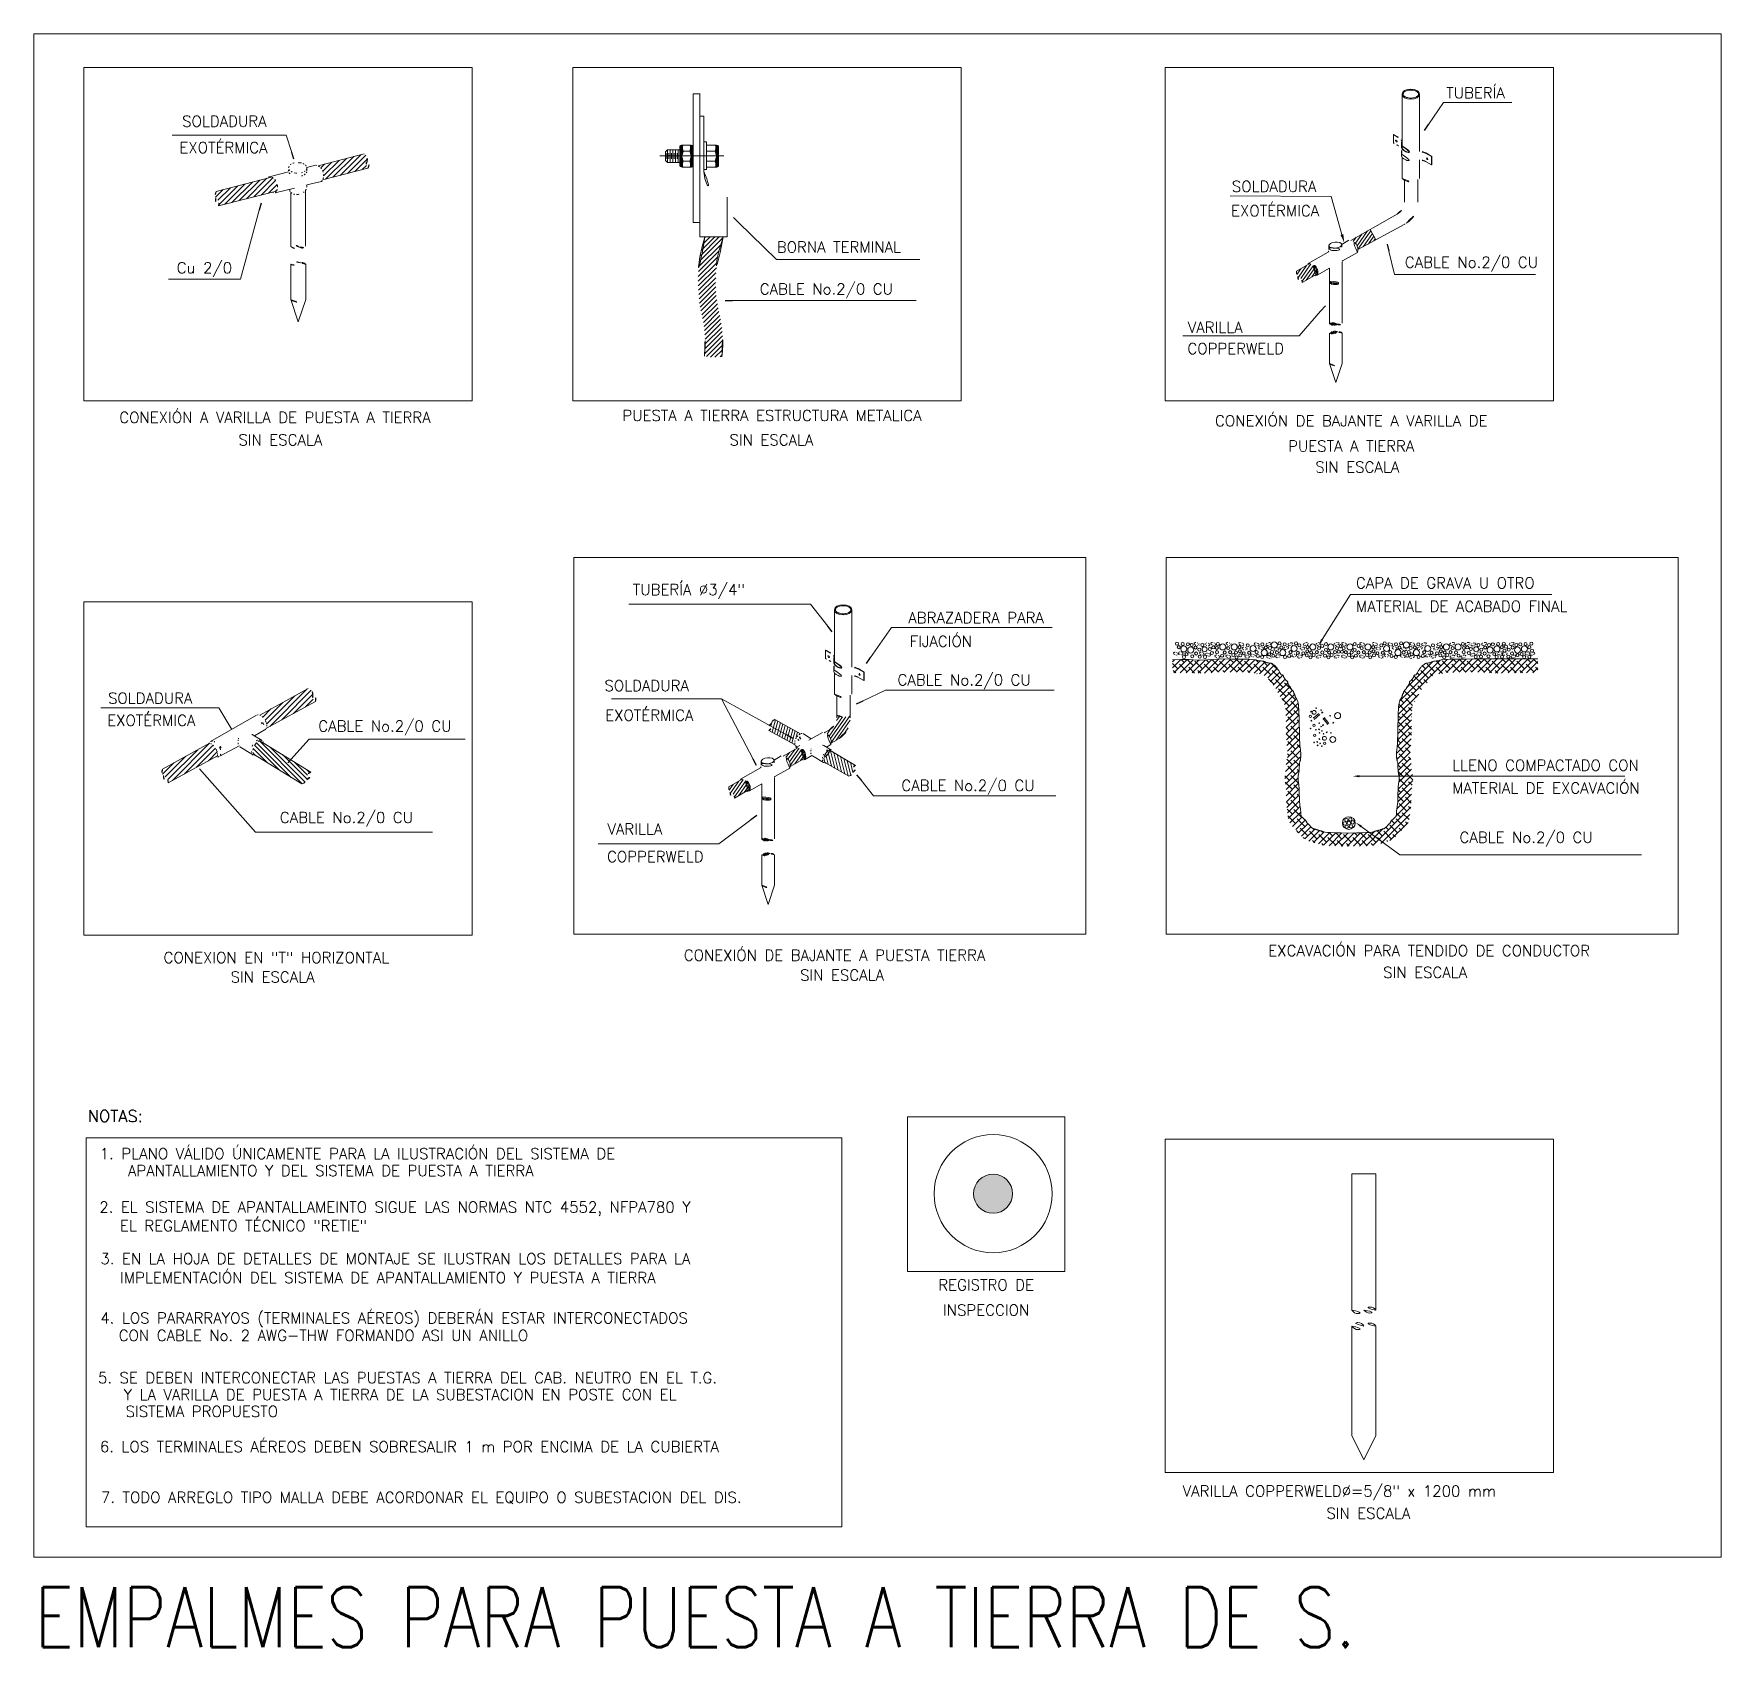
# Model space of a CAD drawing. Header units: millimetres. Extents: x 0 to 13122405194, y 0 to 58356550662.
# Drawn here: x 13122386836.98 to 13122386860.11, y 58356545443.21 to 58356545465.32 of the extents above; entities that cross this region are included whole.
import ezdxf
from ezdxf.enums import TextEntityAlignment as Align

# ---------------------------------------------------------------- set-up
doc = ezdxf.new("R2010")
doc.units = ezdxf.units.MM
doc.layers.add('TEX-ESP', color=54, linetype='Continuous', lineweight=9)
doc.layers.add('textos', color=6, linetype='Continuous')
doc.styles.add('ROMANS', font='romans.shx', dxfattribs={"height": 0.4})
doc.styles.add('ROMANS-DELGADO', font='romans.shx', dxfattribs={"width": 0.8})
doc.styles.add('SIMPLEX', font='simplex.shx', dxfattribs={"height": 150})
doc.dimstyles.new('TC-20-60', dxfattribs={"dimtxt": 0.032, "dimasz": 0.016, "dimexe": 0.02, "dimexo": 0.035, "dimgap": 0.01, "dimtad": 1, "dimzin": 4, "dimdsep": 46, "dimtxsty": 'ROMANS-DELGADO', "dimblk": 'DOT', "dimcen": 0, "dimclrd": 256, "dimclre": 256, "dimclrt": 2, "dimadec": 0, "dimazin": 0, "dimtfac": 1, "dimtofl": 0, "dimtmove": 2, "dimatfit": 3, "dimfxl": 0.035, "dimfxlon": 1, "dimtolj": 1, "dimtzin": 0, "dimarcsym": 0})

msp = doc.modelspace()

# ---------------------------------------------------------------- texts
at = {"color": 7, "lineweight": 15, "style": 'ROMANS'}
for s, height, p in [('TUBERÍA', 0.149958, (13122386856.7412, 58356545464.53378)), ('SOLDADURA', 0.149958, (13122386839.59564, 58356545464.11908)), ('EXOTÉRMICA', 0.149958, (13122386839.5829, 58356545463.7838)), ('SOLDADURA', 0.149958, (13122386853.98086, 58356545463.22608)), ('EXOTÉRMICA', 0.149958, (13122386853.99481, 58356545462.91748)), ('CABLE No.2/0 CU ', 0.1499579, (13122386856.7366, 58356545462.17587)), (' Cu 2/0', 0.149958, (13122386839.2705, 58356545462.09934)), ('CABLE No.2/0 CU', 0.1499579, (13122386847.84467, 58356545461.80898)), ('VARILLA ', 0.149958, (13122386853.22581, 58356545461.2944)), ('COPPERWELD', 0.149958, (13122386853.45471, 58356545461.00341)), ('TUBERÍA %%C3/4"', 0.1499579, (13122386845.96058, 58356545457.70123)), ('ABRAZADERA PARA', 0.1499579, (13122386849.89694, 58356545457.31475)), ('FIJACIÓN', 0.149958, (13122386849.41469, 58356545457.01681)), ('SOLDADURA', 0.149958, (13122386845.38272, 58356545456.38425)), ('CABLE No.2/0 CU', 0.1499579, (13122386849.73334, 58356545456.45296)), ('SOLDADURA', 0.149958, (13122386838.57956, 58356545456.21332)), ('EXOTÉRMICA', 0.149958, (13122386838.59351, 58356545455.93362)), ('EXOTÉRMICA', 0.149958, (13122386845.41844, 58356545456.00449)), ('CABLE No.2/0 CU', 0.1499579, (13122386841.79497, 58356545455.81994)), ('CABLE No.2/0 CU', 0.1499579, (13122386849.7853, 58356545455.00626)), ('CABLE No.2/0 CU', 0.1499579, (13122386841.26827, 58356545454.56702)), ('VARILLA ', 0.149958, (13122386845.27239, 58356545454.41853)), ('CABLE No.2/0 CU', 0.1499579, (13122386857.43435, 58356545454.29463)), ('COPPERWELD', 0.149958, (13122386845.50129, 58356545454.04166))]:
    msp.add_text(s, height=height, dxfattribs=at).set_placement(p, align=Align.MIDDLE)
at = {"color": 7, "lineweight": 15}
for s, height, style, p in [('BORNA TERMINAL', 0.1499579, 'ROMANS', (13122386847.16594, 58356545462.3199)), ('SIN ESCALA', 0.149958, 'ROMANS', (13122386846.51749, 58356545459.67675)), ('CAPA DE GRAVA U OTRO', 0.1499579, 'ROMANS', (13122386855.1023, 58356545457.71718)), ('MATERIAL DE ACABADO FINAL', 0.1499579, 'ROMANS', (13122386855.1023, 58356545457.39763)), ('.', 0.12845, 'SIMPLEX', (13122386854.4589, 58356545456.02277)), ('.', 0.12845, 'SIMPLEX', (13122386854.53057, 58356545456.06898)), ('.', 0.12845, 'SIMPLEX', (13122386854.59746, 58356545456.04257)), ('.', 0.12845, 'SIMPLEX', (13122386854.45412, 58356545455.79166)), ('.', 0.12845, 'SIMPLEX', (13122386854.46368, 58356545455.89732)), ('.', 0.12845, 'SIMPLEX', (13122386854.52579, 58356545455.77186)), ('.', 0.12845, 'SIMPLEX', (13122386854.56879, 58356545455.8643)), ('.', 0.12845, 'SIMPLEX', (13122386854.56879, 58356545455.77847)), ('.', 0.12845, 'SIMPLEX', (13122386854.59746, 58356545455.81808)), ('.', 0.12845, 'SIMPLEX', (13122386854.60701, 58356545455.75865)), ('.', 0.12845, 'SIMPLEX', (13122386854.6309, 58356545455.92372)), ('.', 0.12845, 'SIMPLEX', (13122386854.6739, 58356545455.73885)), ('.', 0.12845, 'SIMPLEX', (13122386854.72168, 58356545455.96334)), ('.', 0.12845, 'SIMPLEX', (13122386854.76468, 58356545455.8709)), ('.', 0.12845, 'SIMPLEX', (13122386854.5019, 58356545455.60019)), ('.', 0.12845, 'SIMPLEX', (13122386854.5449, 58356545455.60679)), ('.', 0.12845, 'SIMPLEX', (13122386854.54968, 58356545455.56057)), ('.', 0.12845, 'SIMPLEX', (13122386854.57357, 58356545455.73224)), ('.', 0.12845, 'SIMPLEX', (13122386854.57357, 58356545455.64641)), ('.', 0.12845, 'SIMPLEX', (13122386854.58312, 58356545455.58698)), ('.', 0.12845, 'SIMPLEX', (13122386854.60701, 58356545455.54736)), ('.', 0.12845, 'SIMPLEX', (13122386854.6309, 58356545455.71904)), ('.', 0.12845, 'SIMPLEX', (13122386854.73124, 58356545455.73224)), ('LLENO COMPACTADO CON', 0.1499579, 'ROMANS', (13122386856.42046, 58356545455.21845)), ('MATERIAL DE EXCAVACIÓN', 0.1499579, 'ROMANS', (13122386856.42046, 58356545454.90731)), ('SIN ESCALA', 0.149958, 'ROMANS', (13122386855.47601, 58356545452.37995)), ('NOTAS:', 0.162558, 'ROMANS', (13122386837.72423, 58356545450.4053)), ('1. PLANO VÁLIDO ÚNICAMENTE PARA LA ILUSTRACIÓN DEL SISTEMA DE  ', 0.1499579, 'ROMANS', (13122386837.88746, 58356545449.8953)), ('APANTALLAMIENTO Y DEL SISTEMA DE PUESTA A TIERRA', 0.1499579, 'ROMANS', (13122386838.27476, 58356545449.66341)), ('2. EL SISTEMA DE APANTALLAMEINTO SIGUE LAS NORMAS NTC 4552, NFPA780 Y', 0.1499579, 'ROMANS', (13122386837.88112, 58356545449.1636)), ('  EL REGLAMENTO TÉCNICO "RETIE"', 0.1499579, 'ROMANS', (13122386837.95886, 58356545448.90804)), ('3. EN LA HOJA DE DETALLES DE MONTAJE SE ILUSTRAN LOS DETALLES PARA LA', 0.1499579, 'ROMANS', (13122386837.8967, 58356545448.45725)), ('  IMPLEMENTACIÓN DEL SISTEMA DE APANTALLAMIENTO Y PUESTA A TIERRA', 0.1499579, 'ROMANS', (13122386837.96076, 58356545448.19688)), ('4. LOS PARARRAYOS (TERMINALES AÉREOS) DEBERÁN ESTAR INTERCONECTADOS', 0.1499579, 'ROMANS', (13122386837.89459, 58356545447.64382)), ('  CON CABLE No. 2 AWG-THW FORMANDO ASI UN ANILLO ', 0.1499579, 'ROMANS', (13122386837.94184, 58356545447.40493)), ('5. SE DEBEN INTERCONECTAR LAS PUESTAS A TIERRA DEL CAB. NEUTRO EN EL T.G.', 0.1499579, 'ROMANS', (13122386837.86359, 58356545446.82469)), (' Y LA VARILLA DE PUESTA A TIERRA DE LA SUBESTACION EN POSTE CON EL ', 0.1499579, 'ROMANS', (13122386838.11212, 58356545446.59425)), ('SISTEMA PROPUESTO', 0.1499579, 'ROMANS', (13122386838.24241, 58356545446.36333)), ('6. LOS TERMINALES AÉREOS DEBEN SOBRESALIR 1 m POR ENCIMA DE LA CUBIERTA ', 0.1499579, 'ROMANS', (13122386837.8893, 58356545445.88116)), ('VARILLA COPPERWELD%%C=5/8" x 1200 mm', 0.1499579, 'ROMANS', (13122386852.72874, 58356545445.27207)), ('7. TODO ARREGLO TIPO MALLA DEBE ACORDONAR EL EQUIPO O SUBESTACION DEL DIS.', 0.1499579, 'ROMANS', (13122386837.90407, 58356545445.18655))]:
    msp.add_text(s, height=height, dxfattribs=dict(at, style=style)).set_placement(p)
at = {"color": 7, "lineweight": 15, "style": 'ROMANS'}
for s, height, p in [('CONEXIÓN A VARILLA DE PUESTA A TIERRA ', 0.1499579, (13122386840.34044, 58356545460.06025)), ('SIN ESCALA ', 0.1499579, (13122386840.41411, 58356545459.75263)), (' EXCAVACIÓN PARA TENDIDO DE CONDUCTOR', 0.1499579, (13122386856.05431, 58356545452.75244)), ('CONEXION EN "T" HORIZONTAL', 0.1499579, (13122386840.30794, 58356545452.65814)), ('SIN ESCALA ', 0.1499579, (13122386840.30794, 58356545452.39205)), ('SIN ESCALA', 0.149958, (13122386855.27223, 58356545445.04308))]:
    msp.add_text(s, height=height, dxfattribs=at).set_placement(p, align=Align.MIDDLE_CENTER)
for s, height, p in [('PUESTA A TIERRA ESTRUCTURA METALICA', 0.1499579, (13122386847.09991, 58356545460.01183, 136.46171)), ('CONEXIÓN DE BAJANTE A VARILLA DE', 0.1499579, (13122386855.03759, 58356545459.93884)), ('PUESTA A TIERRA', 0.1499579, (13122386855.03759, 58356545459.59275)), ('SIN ESCALA ', 0.1499579, (13122386855.17212, 58356545459.30533)), ('CONEXIÓN DE BAJANTE A PUESTA TIERRA', 0.1499579, (13122386847.95743, 58356545452.61542)), ('SIN ESCALA ', 0.1499579, (13122386848.11124, 58356545452.34252)), ('REGISTRO DE', 0.1499579, (13122386850.03405, 58356545448.09681)), ('INSPECCION', 0.149958, (13122386850.03405, 58356545447.75238))]:
    msp.add_text(s, height=height, dxfattribs=at).set_placement(p, align=Align.CENTER)
at = {"layer": 'textos', "color": 7, "lineweight": 15, "style": 'SIMPLEX', "width": 0.8}
msp.add_text('EMPALMES PARA PUESTA A TIERRA DE S.', height=0.8211519, dxfattribs=at).set_placement((13122386836.99643, 58356545443.20679))

# ---------------------------------------------------------------- blocks, each defined once
blk = doc.blocks.new('_DOT')
at = {"color": 0, "linetype": 'ByBlock'}
blk.add_line((-0.5, 0), (-1, 0), dxfattribs=at)
at = {"color": 0, "linetype": 'ByBlock', "const_width": 0.5}
blk.add_lwpolyline([(-0.25, 0, 1), (0.25, 0, 1)], format="xyb", close=True, dxfattribs=at)
blk = doc.blocks.new('*D90')
at = {"lineweight": -2, "transparency": 16777216}
blk.add_line((13122391792.61135, 58356547659.81078), (13122391792.61322, 58356547659.84573), dxfattribs=at)
at = {"layer": 'Defpoints', "color": 0, "transparency": 16777216}
for p in [(13122391792.61322, 58356547659.51756), (13122391792.58397, 58356547659.26158), (0, 0)]:
    blk.add_point(p, dxfattribs=at)
at = {"color": 2, "transparency": 16777216, "insert": (13122391792.58723, 58356547659.68662), "char_height": 0.032, "attachment_point": 5, "rotation": 90, "style": 'ROMANS-DELGADO'}
blk.add_mtext('\\A1;13122391792.58', dxfattribs=at)
blk = doc.blocks.new('*D91')
at = {"lineweight": -2, "transparency": 16777216}
blk.add_line((13122391793.1024, 58356547659.20188), (13122391793.13714, 58356547659.19759), dxfattribs=at)
at = {"layer": 'Defpoints', "color": 0, "transparency": 16777216}
for p in [(13122391792.58399, 58356547659.26164), (13122391792.80531, 58356547659.19759), (0, 0)]:
    blk.add_point(p, dxfattribs=at)
at = {"color": 2, "transparency": 16777216, "insert": (13122391792.97622, 58356547659.22359), "char_height": 0.032, "attachment_point": 5, "style": 'ROMANS-DELGADO'}
blk.add_mtext('\\A1;58356547659.26', dxfattribs=at)
blk = doc.blocks.new('*D92')
at = {"lineweight": -2, "transparency": 16777216}
blk.add_line((13122391830.47025, 58356547671.15835), (13122391830.46899, 58356547671.19333), dxfattribs=at)
at = {"layer": 'Defpoints', "color": 0, "transparency": 16777216}
for p in [(13122391830.46899, 58356547670.86638), (13122391830.48684, 58356547670.6612), (0, 0)]:
    blk.add_point(p, dxfattribs=at)
at = {"color": 2, "transparency": 16777216, "insert": (13122391830.443, 58356547671.03484), "char_height": 0.032, "attachment_point": 5, "rotation": 90, "style": 'ROMANS-DELGADO'}
blk.add_mtext('\\A1;13122391830.49', dxfattribs=at)
blk = doc.blocks.new('*D93')
at = {"lineweight": -2, "transparency": 16777216}
blk.add_line((13122391830.96733, 58356547670.5443), (13122391831.00121, 58356547670.53551), dxfattribs=at)
at = {"layer": 'Defpoints', "color": 0, "transparency": 16777216}
for p in [(13122391830.48653, 58356547670.65998), (13122391830.66938, 58356547670.53551), (0, 0)]:
    blk.add_point(p, dxfattribs=at)
at = {"color": 2, "transparency": 16777216, "insert": (13122391830.8403, 58356547670.56151), "char_height": 0.032, "attachment_point": 5, "style": 'ROMANS-DELGADO'}
blk.add_mtext('\\A1;58356547670.66', dxfattribs=at)
blk = doc.blocks.new('*D94')
at = {"lineweight": -2, "transparency": 16777216}
blk.add_line((13122391876.57101, 58356547684.03751), (13122391876.57139, 58356547684.07251), dxfattribs=at)
at = {"layer": 'Defpoints', "color": 0, "transparency": 16777216}
for p in [(13122391876.57139, 58356547683.74434), (13122391876.56645, 58356547683.58219), (0, 0)]:
    blk.add_point(p, dxfattribs=at)
at = {"color": 2, "transparency": 16777216, "insert": (13122391876.5454, 58356547683.91341), "char_height": 0.032, "attachment_point": 5, "rotation": 90, "style": 'ROMANS-DELGADO'}
blk.add_mtext('\\A1;13122391876.57', dxfattribs=at)
blk = doc.blocks.new('*D95')
at = {"lineweight": -2, "transparency": 16777216}
blk.add_line((13122391877.02594, 58356547683.5768), (13122391877.06094, 58356547683.57635), dxfattribs=at)
at = {"layer": 'Defpoints', "color": 0, "transparency": 16777216}
for p in [(13122391876.56646, 58356547683.58225), (13122391876.72911, 58356547683.57635), (0, 0)]:
    blk.add_point(p, dxfattribs=at)
at = {"color": 2, "transparency": 16777216, "insert": (13122391876.90003, 58356547683.60235), "char_height": 0.032, "attachment_point": 5, "style": 'ROMANS-DELGADO'}
blk.add_mtext('\\A1;58356547683.58', dxfattribs=at)
blk = doc.blocks.new('*D96')
at = {"lineweight": -2, "transparency": 16777216}
blk.add_line((13122391847.20571, 58356547658.18855), (13122391847.20669, 58356547658.22354), dxfattribs=at)
at = {"layer": 'Defpoints', "color": 0, "transparency": 16777216}
for p in [(13122391847.20669, 58356547657.89659), (13122391847.19185, 58356547657.65804), (0, 0)]:
    blk.add_point(p, dxfattribs=at)
at = {"color": 2, "transparency": 16777216, "insert": (13122391847.1807, 58356547658.06506), "char_height": 0.032, "attachment_point": 5, "rotation": 90, "style": 'ROMANS-DELGADO'}
blk.add_mtext('\\A1;13122391847.19', dxfattribs=at)
blk = doc.blocks.new('*D97')
at = {"lineweight": -2, "transparency": 16777216}
blk.add_line((13122391847.71293, 58356547657.55618), (13122391847.74721, 58356547657.5491), dxfattribs=at)
at = {"layer": 'Defpoints', "color": 0, "transparency": 16777216}
for p in [(13122391847.1915, 58356547657.65663), (13122391847.41538, 58356547657.5491), (0, 0)]:
    blk.add_point(p, dxfattribs=at)
at = {"color": 2, "transparency": 16777216, "insert": (13122391847.5863, 58356547657.5751), "char_height": 0.032, "attachment_point": 5, "style": 'ROMANS-DELGADO'}
blk.add_mtext('\\A1;58356547657.66', dxfattribs=at)
blk = doc.blocks.new('*D98')
at = {"lineweight": -2, "transparency": 16777216}
blk.add_line((13122391851.56101, 58356547695.33419), (13122391851.5671, 58356547695.36866), dxfattribs=at)
at = {"layer": 'Defpoints', "color": 0, "transparency": 16777216}
for p in [(13122391851.5671, 58356547695.04171), (13122391851.49037, 58356547694.89902), (0, 0)]:
    blk.add_point(p, dxfattribs=at)
at = {"color": 2, "transparency": 16777216, "insert": (13122391851.54111, 58356547695.21017), "char_height": 0.032, "attachment_point": 5, "rotation": 90, "style": 'ROMANS-DELGADO'}
blk.add_mtext('\\A1;13122391851.49', dxfattribs=at)
blk = doc.blocks.new('*D99')
at = {"lineweight": -2, "transparency": 16777216}
blk.add_line((13122391852.04757, 58356547694.87252), (13122391852.08253, 58356547694.87074), dxfattribs=at)
at = {"layer": 'Defpoints', "color": 0, "transparency": 16777216}
for p in [(13122391851.49039, 58356547694.89908), (13122391851.7507, 58356547694.87074), (0, 0)]:
    blk.add_point(p, dxfattribs=at)
at = {"color": 2, "transparency": 16777216, "insert": (13122391851.92161, 58356547694.89674), "char_height": 0.032, "attachment_point": 5, "style": 'ROMANS-DELGADO'}
blk.add_mtext('\\A1;58356547694.90', dxfattribs=at)

# ---------------------------------------------------------------- dimensions: what is measured, and where the dimension line sits
at = {"color": 32, "true_color": 0xcd6928}
for feature_location, offset, dtype, picture, middle in [((13122391851.4903697968, 58356547694.899017334), (0.0767307281, 0.1426925659), 1, '*D98', (13122391851.5411090851, 58356547695.2101669312)), ((13122391851.4903907776, 58356547694.8990783691), (0.2603092194, -0.0283355713), 0, '*D99', (13122391851.9216098785, 58356547694.8967437744)), ((13122391876.566450119, 58356547683.5821914673), (0.004940033, 0.162147522), 1, '*D94', (13122391876.5454006195, 58356547683.9134063721)), ((13122391876.5664596558, 58356547683.5822525024), (0.162651062, -0.0059051514), 0, '*D95', (13122391876.9000301361, 58356547683.6023483276)), ((13122391830.4868392944, 58356547670.6612014771), (-0.0178489685, 0.2051773071), 1, '*D92', (13122391830.4430007935, 58356547671.0348434448)), ((13122391830.486530304, 58356547670.6599807739), (0.182849884, -0.1244735718), 0, '*D93', (13122391830.8402996063, 58356547670.5615081787)), ((13122391792.5839691162, 58356547659.2615814209), (0.0292510986, 0.2559814453), 1, '*D90', (13122391792.5872306824, 58356547659.6866226196)), ((13122391792.583990097, 58356547659.2616424561), (0.2213191986, -0.0640487671), 0, '*D91', (13122391792.9762191772, 58356547659.2235870361)), ((13122391847.1918506622, 58356547657.6580429077), (0.0148391724, 0.2385482788), 1, '*D96', (13122391847.1807003021, 58356547658.0650634766)), ((13122391847.1914997101, 58356547657.6566314697), (0.2238807678, -0.1075286865), 0, '*D97', (13122391847.5862998962, 58356547657.5751037598))]:
    dim = msp.add_ordinate_dim(feature_location=feature_location, offset=offset, dtype=dtype, origin=(0, 0), dimstyle='TC-20-60', dxfattribs=at)
    dim.commit()
    dim.dimension.update_dxf_attribs({"geometry": picture, "text_midpoint": middle})

# ---------------------------------------------------------------- hatches: boundary and pattern name
at = {"layer": 'TEX-ESP', "lineweight": 15}
h = msp.add_hatch(color=7, dxfattribs=at)
edge = h.paths.add_edge_path()
edge.add_arc((13122386850.13025, 58356545449.42249), 0.2677, 0, 360)

# ---------------------------------------------------------------- linework, layer by layer
at = {"color": 7, "lineweight": 15}
for p, q in [((13122386836.98313, 58356545465.31833), (13122386860.10832, 58356545465.31833)), ((13122386836.98313, 58356545444.44046), (13122386836.98313, 58356545465.31833)), ((13122386860.10832, 58356545465.31833), (13122386860.10832, 58356545444.44046)), ((13122386837.67019, 58356545464.85561), (13122386842.99135, 58356545464.85561)), ((13122386837.67019, 58356545460.28592), (13122386837.67019, 58356545464.85561)), ((13122386842.99135, 58356545464.85561), (13122386842.99135, 58356545460.28592)), ((13122386844.37204, 58356545464.85561), (13122386849.6932, 58356545464.85561)), ((13122386844.37204, 58356545460.28592), (13122386844.37204, 58356545464.85561)), ((13122386849.6932, 58356545464.85561), (13122386849.6932, 58356545460.28592)), ((13122386852.48639, 58356545464.85561), (13122386857.80754, 58356545464.85561)), ((13122386852.48639, 58356545460.28592), (13122386852.48639, 58356545464.85561)), ((13122386857.80754, 58356545464.85561), (13122386857.80754, 58356545460.28592)), ((13122386846.02009, 58356545464.49673), (13122386846.1104, 58356545464.49673)), ((13122386846.02009, 58356545462.7296), (13122386846.02009, 58356545464.49673)), ((13122386846.10626, 58356545464.49673), (13122386846.11541, 58356545464.49673)), ((13122386846.1104, 58356545462.53418), (13122386846.1104, 58356545464.49673)), ((13122386855.73393, 58356545463.75405), (13122386855.73393, 58356545464.49129)), ((13122386855.97388, 58356545463.70529), (13122386855.97388, 58356545464.49129)), ((13122386846.1104, 58356545464.19073), (13122386846.16637, 58356545464.19073)), ((13122386846.16637, 58356545463.43163), (13122386846.16637, 58356545464.19073)), ((13122386855.61463, 58356545463.93616), (13122386855.61902, 58356545463.9387)), ((13122386855.61463, 58356545463.93616), (13122386855.61463, 58356545463.82259)), ((13122386855.68045, 58356545463.89816), (13122386855.61463, 58356545463.93616)), ((13122386855.68484, 58356545463.9007), (13122386855.61902, 58356545463.9387)), ((13122386841.51069, 58356545463.6729), (13122386840.87875, 58356545463.50761)), ((13122386845.56407, 58356545463.64619), (13122386846.44148, 58356545463.64619)), ((13122386845.64113, 58356545463.70124), (13122386845.66904, 58356545463.72915)), ((13122386845.64113, 58356545463.70124), (13122386845.64113, 58356545463.58205)), ((13122386845.64955, 58356545463.68034), (13122386845.64955, 58356545463.60537)), ((13122386845.66904, 58356545463.72915), (13122386845.66904, 58356545463.55414)), ((13122386845.84084, 58356545463.72915), (13122386845.66904, 58356545463.72915)), ((13122386845.66914, 58356545463.68081), (13122386845.66914, 58356545463.60583)), ((13122386845.68768, 58356545463.68081), (13122386845.68768, 58356545463.60583)), ((13122386845.7037, 58356545463.72915), (13122386845.7037, 58356545463.55414)), ((13122386845.7234, 58356545463.68081), (13122386845.7234, 58356545463.60583)), ((13122386845.74121, 58356545463.72915), (13122386845.74121, 58356545463.55414)), ((13122386845.7609, 58356545463.68081), (13122386845.7609, 58356545463.60583)), ((13122386845.77872, 58356545463.72915), (13122386845.77872, 58356545463.55414)), ((13122386845.79927, 58356545463.68081), (13122386845.79927, 58356545463.60583)), ((13122386845.8162, 58356545463.72915), (13122386845.8162, 58356545463.55414)), ((13122386845.84084, 58356545463.71129), (13122386845.84084, 58356545463.76311)), ((13122386845.84084, 58356545463.57191), (13122386845.84084, 58356545463.71115)), ((13122386845.84084, 58356545463.71115), (13122386845.97721, 58356545463.71115)), ((13122386845.86921, 58356545463.79148), (13122386845.99173, 58356545463.79148)), ((13122386845.97831, 58356545463.71115), (13122386846.02009, 58356545463.71115)), ((13122386846.16637, 58356545463.83746), (13122386846.20272, 58356545463.83746)), ((13122386846.20272, 58356545463.4571), (13122386846.20272, 58356545463.83746)), ((13122386846.20272, 58356545463.79148), (13122386846.32936, 58356545463.79148)), ((13122386846.20272, 58356545463.71115), (13122386846.32599, 58356545463.71115)), ((13122386846.32708, 58356545463.71115), (13122386846.36886, 58356545463.71115)), ((13122386846.33135, 58356545463.79148), (13122386846.3405, 58356545463.79148)), ((13122386846.36886, 58356545463.71129), (13122386846.36886, 58356545463.76311)), ((13122386846.36886, 58356545463.57191), (13122386846.36886, 58356545463.71115)), ((13122386855.62742, 58356545463.8152), (13122386855.61463, 58356545463.82259)), ((13122386855.73393, 58356545463.33625), (13122386855.73393, 58356545463.62851)), ((13122386856.13663, 58356545463.63479), (13122386856.05467, 58356545463.68211)), ((13122386856.14102, 58356545463.63732), (13122386856.05906, 58356545463.68464)), ((13122386856.13663, 58356545463.63479), (13122386856.14102, 58356545463.63732)), ((13122386856.13663, 58356545463.63479), (13122386856.13663, 58356545463.52121)), ((13122386856.14102, 58356545463.63732), (13122386856.14102, 58356545463.52374)), ((13122386840.21142, 58356545463.3589), (13122386840.4762, 58356545463.42556)), ((13122386840.84256, 58356545463.51561), (13122386840.72581, 58356545463.48681)), ((13122386840.72628, 58356545463.43704), (13122386840.72628, 58356545463.48044)), ((13122386841.5629, 58356545463.477), (13122386840.94165, 58356545463.31447)), ((13122386840.9451, 58356545463.42886), (13122386840.94775, 58356545463.42091)), ((13122386845.64113, 58356545463.58205), (13122386845.66904, 58356545463.55414)), ((13122386845.84084, 58356545463.55414), (13122386845.66904, 58356545463.55414)), ((13122386845.84084, 58356545463.57191), (13122386846.02009, 58356545463.57191)), ((13122386845.84084, 58356545463.51995), (13122386845.84084, 58356545463.57009)), ((13122386845.87807, 58356545463.49159), (13122386845.86921, 58356545463.49159)), ((13122386845.98257, 58356545463.49159), (13122386845.87836, 58356545463.49159)), ((13122386845.98286, 58356545463.49159), (13122386845.99173, 58356545463.49159)), ((13122386846.16637, 58356545463.4571), (13122386846.20272, 58356545463.4571)), ((13122386846.20272, 58356545463.57191), (13122386846.32594, 58356545463.57191)), ((13122386846.20272, 58356545463.49159), (13122386846.33135, 58356545463.49159)), ((13122386846.32599, 58356545463.57191), (13122386846.36886, 58356545463.57191)), ((13122386846.33164, 58356545463.49159), (13122386846.3405, 58356545463.49159)), ((13122386846.36886, 58356545463.51995), (13122386846.36886, 58356545463.57009)), ((13122386855.97388, 58356545463.33646), (13122386855.97388, 58356545463.58932)), ((13122386856.13663, 58356545463.52121), (13122386856.05467, 58356545463.56853)), ((13122386856.13663, 58356545463.52121), (13122386856.14102, 58356545463.52374)), ((13122386840.24002, 58356545463.35373), (13122386839.48518, 58356545463.15871)), ((13122386840.3107, 58356545463.16306), (13122386839.51719, 58356545462.95901)), ((13122386840.55437, 58356545463.20342), (13122386840.28971, 58356545463.13773)), ((13122386840.49419, 58356545463.18849), (13122386840.49419, 58356545463.15886)), ((13122386840.70884, 58356545463.1731), (13122386840.70884, 58356545462.40606)), ((13122386840.9278, 58356545463.29511), (13122386840.72727, 58356545463.24565)), ((13122386840.72727, 58356545463.24565), (13122386840.72727, 58356545463.2165)), ((13122386855.76932, 58356545463.3116), (13122386855.76932, 58356545463.04591)), ((13122386855.95091, 58356545463.31901), (13122386855.95091, 58356545463.04807)), ((13122386840.50611, 58356545463.14352), (13122386840.50611, 58356545462.40379)), ((13122386846.48355, 58356545462.53418), (13122386846.48355, 58356545463.07726)), ((13122386854.76112, 58356545463.08968), (13122386853.38008, 58356545463.09496)), ((13122386854.90981, 58356545462.56805), (13122386854.76162, 58356545463.08937)), ((13122386855.76932, 58356545463.04591), (13122386855.76932, 58356545463.01034)), ((13122386855.9509, 58356545463.00939), (13122386855.95091, 58356545463.04807)), ((13122386846.02009, 58356545462.7296), (13122386846.1104, 58356545462.7296)), ((13122386855.59344, 58356545462.8063), (13122386855.03024, 58356545462.48585)), ((13122386855.12799, 58356545462.3614), (13122386855.77155, 58356545462.71099)), ((13122386855.66597, 58356545462.84757), (13122386855.59344, 58356545462.8063)), ((13122386855.7885, 58356545462.72064), (13122386855.79829, 58356545462.72682)), ((13122386846.1104, 58356545462.53418), (13122386846.48355, 58356545462.53418)), ((13122386855.00701, 58356545462.48929), (13122386854.90703, 58356545462.4324)), ((13122386855.29664, 58356545462.63743), (13122386855.37399, 58356545462.49503)), ((13122386854.72198, 58356545462.32711), (13122386854.4477, 58356545462.17104)), ((13122386854.73276, 58356545462.41447), (13122386854.73272, 58356545462.36131)), ((13122386854.73291, 58356545462.37917), (13122386854.73276, 58356545462.41447)), ((13122386854.9074, 58356545462.43), (13122386854.9074, 58356545462.4265)), ((13122386854.90747, 58356545462.39427), (13122386854.9074, 58356545462.4265)), ((13122386855.12175, 58356545462.32191), (13122386854.91884, 58356545462.20646)), ((13122386840.50793, 58356545462.15962), (13122386840.50793, 58356545461.6752)), ((13122386840.71067, 58356545462.15736), (13122386840.71067, 58356545461.67714)), ((13122386854.47094, 58356545462.16759), (13122386854.28984, 58356545462.06455)), ((13122386854.56752, 58356545462.02589), (13122386854.36377, 58356545461.90996)), ((13122386854.7387, 58356545462.10396), (13122386854.56953, 58356545462.0077)), ((13122386854.7387, 58356545461.91444), (13122386854.7387, 58356545462.10396)), ((13122386854.91332, 58356545462.19186), (13122386854.91332, 58356545461.92745)), ((13122386854.7387, 58356545461.91444), (13122386854.7387, 58356545461.34821)), ((13122386854.91332, 58356545461.92745), (13122386854.91332, 58356545461.35016)), ((13122386840.60819, 58356545461.37166), (13122386840.50793, 58356545461.6752)), ((13122386840.71067, 58356545461.67714), (13122386840.60819, 58356545461.37166)), ((13122386854.7387, 58356545461.21621), (13122386854.7387, 58356545460.79896)), ((13122386854.91332, 58356545461.21426), (13122386854.91332, 58356545460.80063)), ((13122386854.82505, 58356545460.53751), (13122386854.7387, 58356545460.79896)), ((13122386854.91332, 58356545460.80063), (13122386854.82505, 58356545460.53751)), ((13122386842.99135, 58356545460.28592), (13122386837.67019, 58356545460.28592)), ((13122386849.6932, 58356545460.28592), (13122386844.37204, 58356545460.28592)), ((13122386857.80754, 58356545460.28592), (13122386852.48639, 58356545460.28592)), ((13122386844.38408, 58356545458.1388), (13122386851.40088, 58356545458.1388)), ((13122386844.38408, 58356545452.97927), (13122386844.38408, 58356545458.1388)), ((13122386851.40088, 58356545458.1388), (13122386851.40088, 58356545452.97927)), ((13122386852.50205, 58356545458.1388), (13122386859.51885, 58356545458.1388)), ((13122386852.50205, 58356545452.97927), (13122386852.50205, 58356545458.1388)), ((13122386859.51885, 58356545458.1388), (13122386859.51885, 58356545452.97927)), ((13122386854.63844, 58356545457.01623), (13122386855.02654, 58356545457.63385)), ((13122386855.02654, 58356545457.63385), (13122386857.78874, 58356545457.63385)), ((13122386837.67019, 58356545457.53322), (13122386842.99135, 58356545457.53322)), ((13122386837.67019, 58356545452.96352), (13122386837.67019, 58356545457.53322)), ((13122386842.99135, 58356545457.53322), (13122386842.99135, 58356545452.96352)), ((13122386847.95469, 58356545456.68736), (13122386847.95469, 58356545457.4246)), ((13122386848.19464, 58356545456.6386), (13122386848.19464, 58356545457.4246)), ((13122386847.8354, 58356545456.86947), (13122386847.83978, 58356545456.872)), ((13122386847.90122, 58356545456.83147), (13122386847.8354, 58356545456.86947)), ((13122386847.8354, 58356545456.86947), (13122386847.8354, 58356545456.75589)), ((13122386847.84818, 58356545456.74851), (13122386847.8354, 58356545456.75589)), ((13122386847.90561, 58356545456.834), (13122386847.83978, 58356545456.872)), ((13122386852.58838, 58356545456.73907), (13122386852.71209, 58356545456.74149)), ((13122386852.71209, 58356545456.74149), (13122386852.81573, 58356545456.74149)), ((13122386852.81573, 58356545456.74149), (13122386852.92439, 58356545456.73544)), ((13122386852.92439, 58356545456.73544), (13122386852.96619, 58356545456.73544)), ((13122386852.96619, 58356545456.73544), (13122386853.06816, 58356545456.73907)), ((13122386853.06816, 58356545456.73907), (13122386853.14339, 58356545456.74512)), ((13122386853.14339, 58356545456.74512), (13122386853.24689, 58356545456.75015)), ((13122386853.24689, 58356545456.75015), (13122386853.40671, 58356545456.74958)), ((13122386853.40671, 58356545456.74958), (13122386853.52706, 58356545456.74802)), ((13122386853.52706, 58356545456.74802), (13122386853.61383, 58356545456.7457)), ((13122386853.61383, 58356545456.7457), (13122386853.67295, 58356545456.74285)), ((13122386853.67295, 58356545456.74285), (13122386853.71032, 58356545456.7397)), ((13122386853.71032, 58356545456.7397), (13122386853.73185, 58356545456.73647)), ((13122386853.73185, 58356545456.73647), (13122386853.74343, 58356545456.73339)), ((13122386853.74343, 58356545456.73339), (13122386853.75099, 58356545456.73069)), ((13122386853.75099, 58356545456.73069), (13122386853.75937, 58356545456.72854)), ((13122386853.75937, 58356545456.72854), (13122386853.76919, 58356545456.72686)), ((13122386853.76919, 58356545456.72686), (13122386853.78003, 58356545456.72553)), ((13122386853.78003, 58356545456.72553), (13122386853.79144, 58356545456.72442)), ((13122386853.79144, 58356545456.72442), (13122386853.80301, 58356545456.72338)), ((13122386853.80301, 58356545456.72338), (13122386853.81428, 58356545456.7223)), ((13122386853.81428, 58356545456.7223), (13122386853.82484, 58356545456.72102)), ((13122386853.82484, 58356545456.72102), (13122386853.83424, 58356545456.71944)), ((13122386853.83424, 58356545456.71944), (13122386853.84219, 58356545456.71745)), ((13122386853.84219, 58356545456.71745), (13122386853.84887, 58356545456.71513)), ((13122386853.84887, 58356545456.71513), (13122386853.85461, 58356545456.71259)), ((13122386853.85461, 58356545456.71259), (13122386853.85971, 58356545456.70993)), ((13122386853.85971, 58356545456.70993), (13122386853.86451, 58356545456.70727)), ((13122386853.86451, 58356545456.70727), (13122386853.86932, 58356545456.70472)), ((13122386853.86932, 58356545456.70472), (13122386853.87446, 58356545456.7024)), ((13122386853.87446, 58356545456.7024), (13122386853.88025, 58356545456.70041)), ((13122386853.88025, 58356545456.70041), (13122386853.88692, 58356545456.69883)), ((13122386853.88692, 58356545456.69883), (13122386853.89431, 58356545456.69759)), ((13122386853.89431, 58356545456.69759), (13122386853.90218, 58356545456.69656)), ((13122386853.90218, 58356545456.69656), (13122386853.91842, 58356545456.69474)), ((13122386853.91842, 58356545456.69474), (13122386853.92629, 58356545456.69372)), ((13122386853.92629, 58356545456.69372), (13122386853.93368, 58356545456.69247)), ((13122386853.93368, 58356545456.69247), (13122386853.94035, 58356545456.6909)), ((13122386853.94035, 58356545456.6909), (13122386853.9461, 58356545456.6889)), ((13122386853.9461, 58356545456.6889), (13122386853.95102, 58356545456.68658)), ((13122386853.95102, 58356545456.68658), (13122386853.95521, 58356545456.68404)), ((13122386853.95521, 58356545456.68404), (13122386853.95881, 58356545456.68138)), ((13122386853.95881, 58356545456.68138), (13122386853.96194, 58356545456.67872)), ((13122386853.96194, 58356545456.67872), (13122386853.96473, 58356545456.67618)), ((13122386853.96473, 58356545456.67618), (13122386853.96729, 58356545456.67385)), ((13122386853.96729, 58356545456.67385), (13122386853.96977, 58356545456.67186)), ((13122386856.03668, 58356545456.67385), (13122386856.03421, 58356545456.67186)), ((13122386856.03925, 58356545456.67618), (13122386856.03668, 58356545456.67385)), ((13122386856.04203, 58356545456.67872), (13122386856.03925, 58356545456.67618)), ((13122386856.04517, 58356545456.68138), (13122386856.04203, 58356545456.67872)), ((13122386856.04877, 58356545456.68404), (13122386856.04517, 58356545456.68138)), ((13122386856.05296, 58356545456.68658), (13122386856.04877, 58356545456.68404)), ((13122386856.05787, 58356545456.6889), (13122386856.05296, 58356545456.68658)), ((13122386856.06363, 58356545456.6909), (13122386856.05787, 58356545456.6889)), ((13122386856.0703, 58356545456.69247), (13122386856.06363, 58356545456.6909)), ((13122386856.07769, 58356545456.69372), (13122386856.0703, 58356545456.69247)), ((13122386856.08556, 58356545456.69474), (13122386856.07769, 58356545456.69372)), ((13122386856.1018, 58356545456.69656), (13122386856.08556, 58356545456.69474)), ((13122386856.10967, 58356545456.69759), (13122386856.1018, 58356545456.69656)), ((13122386856.11706, 58356545456.69883), (13122386856.10967, 58356545456.69759)), ((13122386856.12372, 58356545456.70041), (13122386856.11706, 58356545456.69883)), ((13122386856.12951, 58356545456.7024), (13122386856.12372, 58356545456.70041)), ((13122386856.13465, 58356545456.70472), (13122386856.12951, 58356545456.7024)), ((13122386856.13947, 58356545456.70727), (13122386856.13465, 58356545456.70472)), ((13122386856.14426, 58356545456.70993), (13122386856.13947, 58356545456.70727)), ((13122386856.14937, 58356545456.71259), (13122386856.14426, 58356545456.70993)), ((13122386856.15511, 58356545456.71513), (13122386856.14937, 58356545456.71259)), ((13122386856.16179, 58356545456.71745), (13122386856.15511, 58356545456.71513)), ((13122386856.16973, 58356545456.71944), (13122386856.16179, 58356545456.71745)), ((13122386856.17914, 58356545456.72102), (13122386856.16973, 58356545456.71944)), ((13122386856.1897, 58356545456.7223), (13122386856.17914, 58356545456.72102)), ((13122386856.20097, 58356545456.72338), (13122386856.1897, 58356545456.7223)), ((13122386856.21253, 58356545456.72442), (13122386856.20097, 58356545456.72338)), ((13122386856.22395, 58356545456.72553), (13122386856.21253, 58356545456.72442)), ((13122386856.23479, 58356545456.72686), (13122386856.22395, 58356545456.72553)), ((13122386856.24461, 58356545456.72854), (13122386856.23479, 58356545456.72686)), ((13122386856.25299, 58356545456.73069), (13122386856.24461, 58356545456.72854)), ((13122386856.26054, 58356545456.73339), (13122386856.25299, 58356545456.73069)), ((13122386856.27213, 58356545456.73647), (13122386856.26054, 58356545456.73339)), ((13122386856.29365, 58356545456.7397), (13122386856.27213, 58356545456.73647)), ((13122386856.33102, 58356545456.74285), (13122386856.29365, 58356545456.7397)), ((13122386856.39014, 58356545456.7457), (13122386856.33102, 58356545456.74285)), ((13122386856.47692, 58356545456.74802), (13122386856.39014, 58356545456.7457)), ((13122386856.59727, 58356545456.74958), (13122386856.47692, 58356545456.74802)), ((13122386856.75709, 58356545456.75015), (13122386856.59727, 58356545456.74958)), ((13122386857.59519, 58356545456.75015), (13122386856.75709, 58356545456.75015)), ((13122386847.95469, 58356545456.26955), (13122386847.95469, 58356545456.56181)), ((13122386848.19464, 58356545456.26978), (13122386848.19464, 58356545456.52263)), ((13122386848.3574, 58356545456.56809), (13122386848.27544, 58356545456.61541)), ((13122386848.3574, 58356545456.45451), (13122386848.27544, 58356545456.50183)), ((13122386848.36179, 58356545456.57063), (13122386848.27983, 58356545456.61794)), ((13122386848.3574, 58356545456.56809), (13122386848.36179, 58356545456.57063)), ((13122386848.3574, 58356545456.56809), (13122386848.3574, 58356545456.45451)), ((13122386848.3574, 58356545456.45451), (13122386848.36179, 58356545456.45705)), ((13122386848.36179, 58356545456.57063), (13122386848.36179, 58356545456.45705)), ((13122386853.96977, 58356545456.67186), (13122386853.97226, 58356545456.67026)), ((13122386853.97226, 58356545456.67026), (13122386853.9749, 58356545456.66883)), ((13122386853.9749, 58356545456.66883), (13122386853.97779, 58356545456.6673)), ((13122386853.97779, 58356545456.6673), (13122386853.98103, 58356545456.66543)), ((13122386853.98103, 58356545456.66543), (13122386853.98475, 58356545456.66292)), ((13122386853.98475, 58356545456.66292), (13122386853.98904, 58356545456.65952)), ((13122386853.98904, 58356545456.65952), (13122386853.99403, 58356545456.65495)), ((13122386853.99403, 58356545456.65495), (13122386853.99981, 58356545456.64894)), ((13122386853.99981, 58356545456.64894), (13122386854.00644, 58356545456.64133)), ((13122386854.00644, 58356545456.64133), (13122386854.01372, 58356545456.63241)), ((13122386854.01372, 58356545456.63241), (13122386854.02136, 58356545456.62252)), ((13122386854.02136, 58356545456.62252), (13122386854.02912, 58356545456.61206)), ((13122386854.02912, 58356545456.61206), (13122386854.03671, 58356545456.6014)), ((13122386854.03671, 58356545456.6014), (13122386854.04387, 58356545456.59091)), ((13122386854.04387, 58356545456.59091), (13122386854.05033, 58356545456.58096)), ((13122386854.05033, 58356545456.58096), (13122386854.05584, 58356545456.57195)), ((13122386854.05584, 58356545456.57195), (13122386854.06019, 58356545456.56414)), ((13122386854.06019, 58356545456.56414), (13122386854.06354, 58356545456.55752)), ((13122386854.06354, 58356545456.55752), (13122386854.06612, 58356545456.55198)), ((13122386854.06612, 58356545456.55198), (13122386854.06816, 58356545456.54739)), ((13122386854.06816, 58356545456.54739), (13122386854.06989, 58356545456.54367)), ((13122386854.06989, 58356545456.54367), (13122386854.07155, 58356545456.54068)), ((13122386854.07155, 58356545456.54068), (13122386854.07336, 58356545456.53831)), ((13122386854.07336, 58356545456.53831), (13122386854.07555, 58356545456.53648)), ((13122386854.07555, 58356545456.53648), (13122386854.0783, 58356545456.53504)), ((13122386854.0783, 58356545456.53504), (13122386854.08151, 58356545456.5339)), ((13122386854.08151, 58356545456.5339), (13122386854.08503, 58356545456.53295)), ((13122386854.08503, 58356545456.53295), (13122386854.0887, 58356545456.5321)), ((13122386854.0887, 58356545456.5321), (13122386854.09237, 58356545456.53122)), ((13122386854.09237, 58356545456.53122), (13122386854.09589, 58356545456.53021)), ((13122386854.09589, 58356545456.53021), (13122386854.0991, 58356545456.52897)), ((13122386854.0991, 58356545456.52897), (13122386854.10184, 58356545456.52739)), ((13122386854.10184, 58356545456.52739), (13122386854.10402, 58356545456.5254)), ((13122386854.10402, 58356545456.5254), (13122386854.1057, 58356545456.52301)), ((13122386854.1057, 58356545456.52301), (13122386854.10699, 58356545456.5203)), ((13122386854.10699, 58356545456.5203), (13122386854.10803, 58356545456.51733)), ((13122386854.10803, 58356545456.51733), (13122386854.10891, 58356545456.51416)), ((13122386854.10891, 58356545456.51416), (13122386854.10977, 58356545456.51085)), ((13122386854.10977, 58356545456.51085), (13122386854.11071, 58356545456.50745)), ((13122386854.11071, 58356545456.50745), (13122386854.11186, 58356545456.50404)), ((13122386854.11186, 58356545456.50404), (13122386854.11331, 58356545456.50065)), ((13122386854.11331, 58356545456.50065), (13122386854.11503, 58356545456.49729)), ((13122386854.11503, 58356545456.49729), (13122386854.11699, 58356545456.49395)), ((13122386854.11699, 58356545456.49395), (13122386854.11914, 58356545456.49062)), ((13122386854.11914, 58356545456.49062), (13122386854.12143, 58356545456.4873)), ((13122386854.12143, 58356545456.4873), (13122386854.12383, 58356545456.48396)), ((13122386854.12383, 58356545456.48396), (13122386854.12629, 58356545456.48061)), ((13122386854.12629, 58356545456.48061), (13122386854.12876, 58356545456.47722)), ((13122386854.12876, 58356545456.47722), (13122386854.13121, 58356545456.4738)), ((13122386854.13121, 58356545456.4738), (13122386854.13364, 58356545456.47041)), ((13122386854.13364, 58356545456.47041), (13122386854.13606, 58356545456.46709)), ((13122386854.13606, 58356545456.46709), (13122386854.13846, 58356545456.46391)), ((13122386854.13846, 58356545456.46391), (13122386854.14087, 58356545456.46095)), ((13122386854.14087, 58356545456.46095), (13122386854.14329, 58356545456.45824)), ((13122386854.14329, 58356545456.45824), (13122386854.14572, 58356545456.45586)), ((13122386854.14572, 58356545456.45586), (13122386854.14817, 58356545456.45386)), ((13122386854.14817, 58356545456.45386), (13122386854.15064, 58356545456.45227)), ((13122386854.15064, 58356545456.45227), (13122386854.1531, 58356545456.45097)), ((13122386854.1531, 58356545456.45097), (13122386854.15549, 58356545456.44978)), ((13122386854.15549, 58356545456.44978), (13122386854.15779, 58356545456.44856)), ((13122386854.15779, 58356545456.44856), (13122386854.15994, 58356545456.44714)), ((13122386854.15994, 58356545456.44714), (13122386854.1619, 58356545456.44534)), ((13122386854.1619, 58356545456.44534), (13122386854.16362, 58356545456.44302)), ((13122386854.16362, 58356545456.44302), (13122386854.16507, 58356545456.44002)), ((13122386855.84035, 58356545456.44302), (13122386855.83891, 58356545456.44002)), ((13122386855.84208, 58356545456.44534), (13122386855.84035, 58356545456.44302)), ((13122386855.84404, 58356545456.44714), (13122386855.84208, 58356545456.44534)), ((13122386855.84619, 58356545456.44856), (13122386855.84404, 58356545456.44714)), ((13122386855.84848, 58356545456.44978), (13122386855.84619, 58356545456.44856)), ((13122386855.85088, 58356545456.45097), (13122386855.84848, 58356545456.44978)), ((13122386855.85334, 58356545456.45227), (13122386855.85088, 58356545456.45097)), ((13122386855.85581, 58356545456.45386), (13122386855.85334, 58356545456.45227)), ((13122386855.85826, 58356545456.45586), (13122386855.85581, 58356545456.45386)), ((13122386855.86069, 58356545456.45824), (13122386855.85826, 58356545456.45586)), ((13122386855.86311, 58356545456.46095), (13122386855.86069, 58356545456.45824)), ((13122386855.86551, 58356545456.46391), (13122386855.86311, 58356545456.46095)), ((13122386855.86792, 58356545456.46709), (13122386855.86551, 58356545456.46391)), ((13122386855.87033, 58356545456.47041), (13122386855.86792, 58356545456.46709)), ((13122386855.87276, 58356545456.4738), (13122386855.87033, 58356545456.47041)), ((13122386855.87522, 58356545456.47722), (13122386855.87276, 58356545456.4738)), ((13122386855.87769, 58356545456.48061), (13122386855.87522, 58356545456.47722)), ((13122386855.88015, 58356545456.48396), (13122386855.87769, 58356545456.48061)), ((13122386855.88254, 58356545456.4873), (13122386855.88015, 58356545456.48396)), ((13122386855.88484, 58356545456.49062), (13122386855.88254, 58356545456.4873)), ((13122386855.88699, 58356545456.49395), (13122386855.88484, 58356545456.49062)), ((13122386855.88895, 58356545456.49729), (13122386855.88699, 58356545456.49395)), ((13122386855.89067, 58356545456.50065), (13122386855.88895, 58356545456.49729)), ((13122386855.89212, 58356545456.50404), (13122386855.89067, 58356545456.50065)), ((13122386855.89327, 58356545456.50745), (13122386855.89212, 58356545456.50404)), ((13122386855.89421, 58356545456.51085), (13122386855.89327, 58356545456.50745)), ((13122386855.89507, 58356545456.51416), (13122386855.89421, 58356545456.51085)), ((13122386855.89595, 58356545456.51733), (13122386855.89507, 58356545456.51416)), ((13122386855.89698, 58356545456.5203), (13122386855.89595, 58356545456.51733)), ((13122386855.89828, 58356545456.52301), (13122386855.89698, 58356545456.5203)), ((13122386855.89996, 58356545456.5254), (13122386855.89828, 58356545456.52301)), ((13122386855.90213, 58356545456.52739), (13122386855.89996, 58356545456.5254)), ((13122386855.90488, 58356545456.52897), (13122386855.90213, 58356545456.52739)), ((13122386855.90809, 58356545456.53021), (13122386855.90488, 58356545456.52897)), ((13122386855.91161, 58356545456.53122), (13122386855.90809, 58356545456.53021)), ((13122386855.91528, 58356545456.5321), (13122386855.91161, 58356545456.53122)), ((13122386855.91895, 58356545456.53295), (13122386855.91528, 58356545456.5321)), ((13122386855.92247, 58356545456.5339), (13122386855.91895, 58356545456.53295)), ((13122386855.92568, 58356545456.53504), (13122386855.92247, 58356545456.5339)), ((13122386855.92842, 58356545456.53648), (13122386855.92568, 58356545456.53504)), ((13122386855.93062, 58356545456.53831), (13122386855.92842, 58356545456.53648)), ((13122386855.93243, 58356545456.54068), (13122386855.93062, 58356545456.53831)), ((13122386855.93408, 58356545456.54367), (13122386855.93243, 58356545456.54068)), ((13122386855.93582, 58356545456.54739), (13122386855.93408, 58356545456.54367)), ((13122386855.93786, 58356545456.55198), (13122386855.93582, 58356545456.54739)), ((13122386855.94044, 58356545456.55752), (13122386855.93786, 58356545456.55198)), ((13122386855.94379, 58356545456.56414), (13122386855.94044, 58356545456.55752)), ((13122386855.94814, 58356545456.57195), (13122386855.94379, 58356545456.56414)), ((13122386855.95364, 58356545456.58096), (13122386855.94814, 58356545456.57195)), ((13122386855.96011, 58356545456.59091), (13122386855.95364, 58356545456.58096)), ((13122386855.96727, 58356545456.6014), (13122386855.96011, 58356545456.59091)), ((13122386855.97486, 58356545456.61206), (13122386855.96727, 58356545456.6014)), ((13122386855.98261, 58356545456.62252), (13122386855.97486, 58356545456.61206)), ((13122386855.99026, 58356545456.63241), (13122386855.98261, 58356545456.62252)), ((13122386855.99753, 58356545456.64133), (13122386855.99026, 58356545456.63241)), ((13122386856.00417, 58356545456.64894), (13122386855.99753, 58356545456.64133)), ((13122386856.00995, 58356545456.65495), (13122386856.00417, 58356545456.64894)), ((13122386856.01493, 58356545456.65952), (13122386856.00995, 58356545456.65495)), ((13122386856.01923, 58356545456.66292), (13122386856.01493, 58356545456.65952)), ((13122386856.02294, 58356545456.66543), (13122386856.01923, 58356545456.66292)), ((13122386856.02619, 58356545456.6673), (13122386856.02294, 58356545456.66543)), ((13122386856.02908, 58356545456.66883), (13122386856.02619, 58356545456.6673)), ((13122386856.03171, 58356545456.67026), (13122386856.02908, 58356545456.66883)), ((13122386856.03421, 58356545456.67186), (13122386856.03171, 58356545456.67026)), ((13122386840.74505, 58356545456.34579), (13122386840.08044, 58356545455.98064)), ((13122386847.99009, 58356545456.2449), (13122386847.99009, 58356545455.94364)), ((13122386848.17167, 58356545456.25231), (13122386848.17167, 58356545455.94301)), ((13122386854.16507, 58356545456.44002), (13122386854.16622, 58356545456.43621)), ((13122386854.16622, 58356545456.43621), (13122386854.16716, 58356545456.43171)), ((13122386854.16716, 58356545456.43171), (13122386854.16802, 58356545456.42667)), ((13122386854.16802, 58356545456.42667), (13122386854.1689, 58356545456.42126)), ((13122386854.1689, 58356545456.42126), (13122386854.16993, 58356545456.41561)), ((13122386854.16993, 58356545456.41561), (13122386854.17123, 58356545456.4099)), ((13122386854.17123, 58356545456.4099), (13122386854.17291, 58356545456.40429)), ((13122386854.17291, 58356545456.40429), (13122386854.17508, 58356545456.39893)), ((13122386854.17508, 58356545456.39893), (13122386854.17783, 58356545456.39393)), ((13122386854.17783, 58356545456.39393), (13122386854.18104, 58356545456.3893)), ((13122386854.18104, 58356545456.3893), (13122386854.18456, 58356545456.38497)), ((13122386854.18456, 58356545456.38497), (13122386854.18823, 58356545456.38092)), ((13122386854.18823, 58356545456.38092), (13122386854.1919, 58356545456.37709)), ((13122386854.1919, 58356545456.37709), (13122386854.19542, 58356545456.37344)), ((13122386854.19542, 58356545456.37344), (13122386854.19863, 58356545456.36992)), ((13122386854.19863, 58356545456.36992), (13122386854.20137, 58356545456.36649)), ((13122386854.20137, 58356545456.36649), (13122386854.20356, 58356545456.3631)), ((13122386854.20356, 58356545456.3631), (13122386854.20528, 58356545456.35974)), ((13122386854.20528, 58356545456.35974), (13122386854.20669, 58356545456.3564)), ((13122386854.20669, 58356545456.3564), (13122386854.20795, 58356545456.35307)), ((13122386854.20795, 58356545456.35307), (13122386854.2092, 58356545456.34975)), ((13122386854.2092, 58356545456.34975), (13122386854.21062, 58356545456.34641)), ((13122386854.21062, 58356545456.34641), (13122386854.21234, 58356545456.34306)), ((13122386854.21234, 58356545456.34306), (13122386854.21452, 58356545456.33967)), ((13122386854.21452, 58356545456.33967), (13122386854.21727, 58356545456.33624)), ((13122386854.21727, 58356545456.33624), (13122386854.22048, 58356545456.33279)), ((13122386854.22048, 58356545456.33279), (13122386854.22399, 58356545456.32931)), ((13122386854.22399, 58356545456.32931), (13122386854.23134, 58356545456.32234)), ((13122386854.23134, 58356545456.32234), (13122386854.23485, 58356545456.31886)), ((13122386854.23485, 58356545456.31886), (13122386854.23806, 58356545456.31541)), ((13122386854.23806, 58356545456.31541), (13122386854.24081, 58356545456.31198)), ((13122386854.24081, 58356545456.31198), (13122386854.24299, 58356545456.30859)), ((13122386854.24299, 58356545456.30859), (13122386854.24466, 58356545456.30524)), ((13122386854.24466, 58356545456.30524), (13122386854.24596, 58356545456.3019)), ((13122386854.24596, 58356545456.3019), (13122386854.24699, 58356545456.29858)), ((13122386854.24699, 58356545456.29858), (13122386854.24788, 58356545456.29525)), ((13122386854.24788, 58356545456.29525), (13122386854.24873, 58356545456.29191)), ((13122386854.24873, 58356545456.29191), (13122386854.24968, 58356545456.28855)), ((13122386854.24968, 58356545456.28855), (13122386854.25083, 58356545456.28516)), ((13122386854.25083, 58356545456.28516), (13122386854.25226, 58356545456.28174)), ((13122386854.25226, 58356545456.28174), (13122386854.25395, 58356545456.27828)), ((13122386854.25395, 58356545456.27828), (13122386854.25579, 58356545456.27481)), ((13122386854.25579, 58356545456.27481), (13122386854.25771, 58356545456.27132)), ((13122386854.25771, 58356545456.27132), (13122386854.25963, 58356545456.26784)), ((13122386854.25963, 58356545456.26784), (13122386854.26148, 58356545456.26436)), ((13122386854.26148, 58356545456.26436), (13122386854.26316, 58356545456.26091)), ((13122386854.26316, 58356545456.26091), (13122386854.2646, 58356545456.25748)), ((13122386854.2646, 58356545456.25748), (13122386854.26574, 58356545456.2541)), ((13122386854.26574, 58356545456.2541), (13122386854.26664, 58356545456.25074)), ((13122386854.26664, 58356545456.25074), (13122386854.26736, 58356545456.2474)), ((13122386854.26736, 58356545456.2474), (13122386854.268, 58356545456.24407)), ((13122386854.268, 58356545456.24407), (13122386854.26862, 58356545456.24075)), ((13122386854.26862, 58356545456.24075), (13122386854.26931, 58356545456.23741)), ((13122386854.26931, 58356545456.23741), (13122386854.27013, 58356545456.23405)), ((13122386854.27013, 58356545456.23405), (13122386854.27117, 58356545456.23067)), ((13122386854.27117, 58356545456.23067), (13122386854.27249, 58356545456.22723)), ((13122386854.27249, 58356545456.22723), (13122386854.27411, 58356545456.22371)), ((13122386854.27411, 58356545456.22371), (13122386854.27603, 58356545456.22005)), ((13122386854.27603, 58356545456.22005), (13122386854.27825, 58356545456.21622)), ((13122386854.27825, 58356545456.21622), (13122386854.28078, 58356545456.21217)), ((13122386854.28078, 58356545456.21217), (13122386854.28362, 58356545456.20786)), ((13122386855.7232, 58356545456.21217), (13122386855.72035, 58356545456.20786)), ((13122386855.72573, 58356545456.21622), (13122386855.7232, 58356545456.21217)), ((13122386855.72795, 58356545456.22005), (13122386855.72573, 58356545456.21622)), ((13122386855.72987, 58356545456.22371), (13122386855.72795, 58356545456.22005)), ((13122386855.73149, 58356545456.22723), (13122386855.72987, 58356545456.22371)), ((13122386855.73281, 58356545456.23067), (13122386855.73149, 58356545456.22723)), ((13122386855.73385, 58356545456.23405), (13122386855.73281, 58356545456.23067)), ((13122386855.73467, 58356545456.23741), (13122386855.73385, 58356545456.23405)), ((13122386855.73536, 58356545456.24075), (13122386855.73467, 58356545456.23741)), ((13122386855.73598, 58356545456.24407), (13122386855.73536, 58356545456.24075)), ((13122386855.73661, 58356545456.2474), (13122386855.73598, 58356545456.24407)), ((13122386855.73734, 58356545456.25074), (13122386855.73661, 58356545456.2474)), ((13122386855.73824, 58356545456.2541), (13122386855.73734, 58356545456.25074)), ((13122386855.73938, 58356545456.25748), (13122386855.73824, 58356545456.2541)), ((13122386855.74082, 58356545456.26091), (13122386855.73938, 58356545456.25748)), ((13122386855.7425, 58356545456.26436), (13122386855.74082, 58356545456.26091)), ((13122386855.74434, 58356545456.26784), (13122386855.7425, 58356545456.26436)), ((13122386855.74627, 58356545456.27132), (13122386855.74434, 58356545456.26784)), ((13122386855.74819, 58356545456.27481), (13122386855.74627, 58356545456.27132)), ((13122386855.75003, 58356545456.27828), (13122386855.74819, 58356545456.27481)), ((13122386855.75171, 58356545456.28174), (13122386855.75003, 58356545456.27828)), ((13122386855.75315, 58356545456.28516), (13122386855.75171, 58356545456.28174)), ((13122386855.7543, 58356545456.28855), (13122386855.75315, 58356545456.28516)), ((13122386855.75525, 58356545456.29191), (13122386855.7543, 58356545456.28855)), ((13122386855.7561, 58356545456.29525), (13122386855.75525, 58356545456.29191)), ((13122386855.75699, 58356545456.29858), (13122386855.7561, 58356545456.29525)), ((13122386855.75802, 58356545456.3019), (13122386855.75699, 58356545456.29858)), ((13122386855.75931, 58356545456.30524), (13122386855.75802, 58356545456.3019)), ((13122386855.76099, 58356545456.30859), (13122386855.75931, 58356545456.30524)), ((13122386855.76317, 58356545456.31198), (13122386855.76099, 58356545456.30859)), ((13122386855.76591, 58356545456.31541), (13122386855.76317, 58356545456.31198)), ((13122386855.76912, 58356545456.31886), (13122386855.76591, 58356545456.31541)), ((13122386855.77264, 58356545456.32234), (13122386855.76912, 58356545456.31886)), ((13122386855.77631, 58356545456.32582), (13122386855.77264, 58356545456.32234)), ((13122386855.77998, 58356545456.32931), (13122386855.77631, 58356545456.32582)), ((13122386855.7835, 58356545456.33279), (13122386855.77998, 58356545456.32931)), ((13122386855.78671, 58356545456.33624), (13122386855.7835, 58356545456.33279)), ((13122386855.78946, 58356545456.33967), (13122386855.78671, 58356545456.33624)), ((13122386855.79164, 58356545456.34306), (13122386855.78946, 58356545456.33967)), ((13122386855.79336, 58356545456.34641), (13122386855.79164, 58356545456.34306)), ((13122386855.79477, 58356545456.34975), (13122386855.79336, 58356545456.34641)), ((13122386855.79603, 58356545456.35307), (13122386855.79477, 58356545456.34975)), ((13122386855.79729, 58356545456.3564), (13122386855.79603, 58356545456.35307)), ((13122386855.7987, 58356545456.35974), (13122386855.79729, 58356545456.3564)), ((13122386855.80042, 58356545456.3631), (13122386855.7987, 58356545456.35974)), ((13122386855.8026, 58356545456.36649), (13122386855.80042, 58356545456.3631)), ((13122386855.80535, 58356545456.36992), (13122386855.8026, 58356545456.36649)), ((13122386855.80856, 58356545456.37344), (13122386855.80535, 58356545456.36992)), ((13122386855.81208, 58356545456.37709), (13122386855.80856, 58356545456.37344)), ((13122386855.81575, 58356545456.38092), (13122386855.81208, 58356545456.37709)), ((13122386855.81942, 58356545456.38497), (13122386855.81575, 58356545456.38092)), ((13122386855.82294, 58356545456.3893), (13122386855.81942, 58356545456.38497)), ((13122386855.82615, 58356545456.39393), (13122386855.82294, 58356545456.3893)), ((13122386855.82889, 58356545456.39893), (13122386855.82615, 58356545456.39393)), ((13122386855.83107, 58356545456.40429), (13122386855.82889, 58356545456.39893)), ((13122386855.83275, 58356545456.4099), (13122386855.83107, 58356545456.40429)), ((13122386855.83404, 58356545456.41561), (13122386855.83275, 58356545456.4099)), ((13122386855.83508, 58356545456.42126), (13122386855.83404, 58356545456.41561)), ((13122386855.83596, 58356545456.42667), (13122386855.83508, 58356545456.42126)), ((13122386855.83682, 58356545456.43171), (13122386855.83596, 58356545456.42667)), ((13122386855.83776, 58356545456.43621), (13122386855.83682, 58356545456.43171)), ((13122386855.83891, 58356545456.44002), (13122386855.83776, 58356545456.43621)), ((13122386839.40671, 58356545455.61838), (13122386840.034, 58356545455.98055)), ((13122386840.84396, 58356545456.16889), (13122386840.17081, 58356545455.80004)), ((13122386846.40682, 58356545456.20328), (13122386844.8997, 58356545456.20328)), ((13122386854.28362, 58356545456.20786), (13122386854.28678, 58356545456.20322)), ((13122386854.28678, 58356545456.20322), (13122386854.29026, 58356545456.19822)), ((13122386854.29026, 58356545456.19822), (13122386854.29404, 58356545456.19266)), ((13122386854.29404, 58356545456.19266), (13122386854.29803, 58356545456.18567)), ((13122386854.29803, 58356545456.18567), (13122386854.3021, 58356545456.17624)), ((13122386854.3021, 58356545456.17624), (13122386854.30614, 58356545456.16335)), ((13122386854.30614, 58356545456.16335), (13122386854.31004, 58356545456.14597)), ((13122386854.31004, 58356545456.14597), (13122386854.31368, 58356545456.1231)), ((13122386854.31368, 58356545456.1231), (13122386854.31693, 58356545456.09371)), ((13122386854.31693, 58356545456.09371), (13122386854.31968, 58356545456.05678)), ((13122386854.31968, 58356545456.05678), (13122386854.32186, 58356545456.01183)), ((13122386854.32186, 58356545456.01183), (13122386854.32354, 58356545455.96051)), ((13122386854.59576, 58356545456.00356), (13122386854.51708, 58356545455.93737)), ((13122386854.60835, 58356545455.98732), (13122386854.5303, 58356545455.92166)), ((13122386854.63605, 58356545456.02688), (13122386854.63371, 58356545456.00912)), ((13122386854.63371, 58356545456.00912), (13122386854.64656, 58356545456.01881)), ((13122386854.64656, 58356545456.01881), (13122386854.63605, 58356545456.02688)), ((13122386855.68212, 58356545456.01183), (13122386855.68044, 58356545455.96051)), ((13122386855.6843, 58356545456.05678), (13122386855.68212, 58356545456.01183)), ((13122386855.68705, 58356545456.09371), (13122386855.6843, 58356545456.05678)), ((13122386855.6903, 58356545456.1231), (13122386855.68705, 58356545456.09371)), ((13122386855.69394, 58356545456.14597), (13122386855.6903, 58356545456.1231)), ((13122386855.69783, 58356545456.16335), (13122386855.69394, 58356545456.14597)), ((13122386855.70188, 58356545456.17624), (13122386855.69783, 58356545456.16335)), ((13122386855.70595, 58356545456.18567), (13122386855.70188, 58356545456.17624)), ((13122386855.70994, 58356545456.19266), (13122386855.70595, 58356545456.18567)), ((13122386855.71372, 58356545456.19822), (13122386855.70994, 58356545456.19266)), ((13122386855.71719, 58356545456.20322), (13122386855.71372, 58356545456.19822)), ((13122386855.72035, 58356545456.20786), (13122386855.71719, 58356545456.20322)), ((13122386840.16319, 58356545455.786), (13122386840.00962, 58356545455.69733)), ((13122386847.05711, 58356545455.7719), (13122386847.41639, 58356545455.57262)), ((13122386847.1402, 58356545455.92049), (13122386847.4923, 58356545455.72433)), ((13122386847.8142, 58356545455.73961), (13122386847.88673, 58356545455.78088)), ((13122386854.32354, 58356545455.96051), (13122386854.32483, 58356545455.90501)), ((13122386854.32354, 58356545455.96051), (13122386854.32382, 58356545455.94834)), ((13122386854.32483, 58356545455.90501), (13122386854.32586, 58356545455.84753)), ((13122386854.32586, 58356545455.84753), (13122386854.32675, 58356545455.79025)), ((13122386854.32675, 58356545455.79025), (13122386854.3276, 58356545455.73537)), ((13122386854.64773, 58356545455.85247), (13122386854.64539, 58356545455.83471)), ((13122386854.64539, 58356545455.83471), (13122386854.65825, 58356545455.8444)), ((13122386854.65825, 58356545455.8444), (13122386854.64773, 58356545455.85247)), ((13122386854.71527, 58356545455.85431), (13122386854.65308, 58356545455.93452)), ((13122386854.72981, 58356545455.86665), (13122386854.66768, 58356545455.94679)), ((13122386855.68044, 58356545455.96051), (13122386855.67176, 58356545455.58856)), ((13122386855.67723, 58356545455.79025), (13122386855.67637, 58356545455.73537)), ((13122386855.67811, 58356545455.84753), (13122386855.67723, 58356545455.79025)), ((13122386855.67915, 58356545455.90501), (13122386855.67811, 58356545455.84753)), ((13122386855.68015, 58356545455.94799), (13122386855.67915, 58356545455.90501)), ((13122386839.39102, 58356545455.59534), (13122386838.74544, 58356545455.24063)), ((13122386839.79625, 58356545455.56139), (13122386839.53148, 58356545455.41917)), ((13122386839.9818, 58356545455.43905), (13122386839.80665, 58356545455.54813)), ((13122386839.9922, 58356545455.70816), (13122386840.11395, 58356545455.63247)), ((13122386840.0807, 58356545455.63027), (13122386840.77835, 58356545455.20065)), ((13122386847.45279, 58356545455.53396), (13122386847.25101, 58356545455.41915)), ((13122386847.42279, 58356545455.56082), (13122386847.44329, 58356545455.54616)), ((13122386847.42955, 58356545455.53741), (13122386847.48021, 58356545455.56624)), ((13122386847.53131, 58356545455.72424), (13122386847.63764, 58356545455.65665)), ((13122386847.60267, 58356545455.63592), (13122386847.7926, 58356545455.74399)), ((13122386847.80868, 58356545455.56371), (13122386847.91562, 58356545455.50196)), ((13122386847.8464, 58356545455.54193), (13122386847.90702, 58356545455.57642)), ((13122386847.91078, 58356545455.5979), (13122386847.99232, 58356545455.6443)), ((13122386848.00927, 58356545455.65395), (13122386848.01906, 58356545455.66013)), ((13122386854.3276, 58356545455.73537), (13122386854.32855, 58356545455.68507)), ((13122386854.32855, 58356545455.68507), (13122386854.3297, 58356545455.64153)), ((13122386854.3297, 58356545455.64153), (13122386854.33114, 58356545455.60637)), ((13122386854.33114, 58356545455.60637), (13122386854.33282, 58356545455.57878)), ((13122386854.33282, 58356545455.57878), (13122386854.33466, 58356545455.55739)), ((13122386854.33466, 58356545455.55739), (13122386854.33658, 58356545455.5408)), ((13122386854.33658, 58356545455.5408), (13122386854.33851, 58356545455.52765)), ((13122386854.33851, 58356545455.52765), (13122386854.34035, 58356545455.51653)), ((13122386854.34035, 58356545455.51653), (13122386854.34203, 58356545455.50608)), ((13122386855.66363, 58356545455.51653), (13122386855.66195, 58356545455.50608)), ((13122386855.66547, 58356545455.52765), (13122386855.66363, 58356545455.51653)), ((13122386855.66739, 58356545455.5408), (13122386855.66547, 58356545455.52765)), ((13122386855.66932, 58356545455.55739), (13122386855.66739, 58356545455.5408)), ((13122386855.67116, 58356545455.57878), (13122386855.66932, 58356545455.55739)), ((13122386855.67284, 58356545455.60637), (13122386855.67116, 58356545455.57878)), ((13122386855.67428, 58356545455.64153), (13122386855.67284, 58356545455.60637)), ((13122386855.67543, 58356545455.68507), (13122386855.67428, 58356545455.64153)), ((13122386855.67637, 58356545455.73537), (13122386855.67543, 58356545455.68507)), ((13122386839.49967, 58356545455.42377), (13122386838.8255, 58356545455.05437)), ((13122386839.99376, 58356545455.44574), (13122386840.65609, 58356545455.03891)), ((13122386846.95353, 58356545455.34778), (13122386846.95348, 58356545455.29462)), ((13122386846.95367, 58356545455.31247), (13122386846.95353, 58356545455.34778)), ((13122386847.22777, 58356545455.4226), (13122386847.1278, 58356545455.36572)), ((13122386847.12816, 58356545455.3633), (13122386847.12816, 58356545455.3598)), ((13122386847.12824, 58356545455.32758), (13122386847.12816, 58356545455.3598)), ((13122386847.54936, 58356545455.39226), (13122386847.34759, 58356545455.27744)), ((13122386847.54429, 58356545455.37003), (13122386847.64662, 58356545455.42826)), ((13122386847.80727, 58356545455.33175), (13122386847.65343, 58356545455.42075)), ((13122386847.84132, 58356545455.32419), (13122386847.81726, 58356545455.33808)), ((13122386847.84132, 58356545455.32419), (13122386848.15508, 58356545455.14304)), ((13122386847.92767, 58356545455.47591), (13122386847.88714, 58356545455.49931)), ((13122386847.92767, 58356545455.47591), (13122386848.24511, 58356545455.29264)), ((13122386854.32693, 58356545455.28608), (13122386854.32629, 58356545455.2703)), ((13122386854.32766, 58356545455.30105), (13122386854.32693, 58356545455.28608)), ((13122386854.32855, 58356545455.31463), (13122386854.32766, 58356545455.30105)), ((13122386854.3297, 58356545455.32621), (13122386854.32855, 58356545455.31463)), ((13122386854.33114, 58356545455.3354), (13122386854.3297, 58356545455.32621)), ((13122386854.33282, 58356545455.34264), (13122386854.33114, 58356545455.3354)), ((13122386854.33466, 58356545455.34857), (13122386854.33282, 58356545455.34264)), ((13122386854.33658, 58356545455.35384), (13122386854.33466, 58356545455.34857)), ((13122386854.33851, 58356545455.35909), (13122386854.33658, 58356545455.35384)), ((13122386854.34035, 58356545455.36495), (13122386854.33851, 58356545455.35909)), ((13122386854.34203, 58356545455.37209), (13122386854.34035, 58356545455.36495)), ((13122386854.34203, 58356545455.50608), (13122386854.34347, 58356545455.4949)), ((13122386854.34347, 58356545455.38114), (13122386854.34203, 58356545455.37209)), ((13122386854.34347, 58356545455.4949), (13122386854.3446, 58356545455.48194)), ((13122386854.3446, 58356545455.39254), (13122386854.34347, 58356545455.38114)), ((13122386854.3446, 58356545455.48194), (13122386854.34541, 58356545455.46745)), ((13122386854.34541, 58356545455.40591), (13122386854.3446, 58356545455.39254)), ((13122386854.34541, 58356545455.46745), (13122386854.34589, 58356545455.45203)), ((13122386854.34589, 58356545455.42067), (13122386854.34541, 58356545455.40591)), ((13122386854.34589, 58356545455.45203), (13122386854.34605, 58356545455.43623)), ((13122386854.34605, 58356545455.43623), (13122386854.34589, 58356545455.42067)), ((13122386855.65809, 58356545455.45203), (13122386855.65793, 58356545455.43623)), ((13122386855.65793, 58356545455.43623), (13122386855.65809, 58356545455.42067)), ((13122386855.65857, 58356545455.46745), (13122386855.65809, 58356545455.45203)), ((13122386855.65809, 58356545455.42067), (13122386855.65857, 58356545455.40591)), ((13122386855.65938, 58356545455.48194), (13122386855.65857, 58356545455.46745)), ((13122386855.65857, 58356545455.40591), (13122386855.65938, 58356545455.39254)), ((13122386855.66051, 58356545455.4949), (13122386855.65938, 58356545455.48194)), ((13122386855.65938, 58356545455.39254), (13122386855.66051, 58356545455.38114)), ((13122386855.66195, 58356545455.50608), (13122386855.66051, 58356545455.4949)), ((13122386855.66051, 58356545455.38114), (13122386855.66195, 58356545455.37209)), ((13122386855.66195, 58356545455.37209), (13122386855.66363, 58356545455.36495)), ((13122386855.66363, 58356545455.36495), (13122386855.66547, 58356545455.35909)), ((13122386855.66547, 58356545455.35909), (13122386855.66739, 58356545455.35384)), ((13122386855.66739, 58356545455.35384), (13122386855.66932, 58356545455.34857)), ((13122386855.66932, 58356545455.34857), (13122386855.67116, 58356545455.34264)), ((13122386855.67116, 58356545455.34264), (13122386855.67284, 58356545455.3354)), ((13122386855.67284, 58356545455.3354), (13122386855.67428, 58356545455.32621)), ((13122386855.67428, 58356545455.32621), (13122386855.67542, 58356545455.31463)), ((13122386855.67542, 58356545455.31463), (13122386855.67632, 58356545455.30105)), ((13122386855.67632, 58356545455.30105), (13122386855.67705, 58356545455.28608)), ((13122386855.67705, 58356545455.28608), (13122386855.67768, 58356545455.2703)), ((13122386846.6917, 58356545455.1009), (13122386846.5106, 58356545454.99786)), ((13122386846.94274, 58356545455.26041), (13122386846.66846, 58356545455.10435)), ((13122386847.13408, 58356545455.12516), (13122386847.13408, 58356545454.94414)), ((13122386847.34252, 58356545455.25522), (13122386847.13961, 58356545455.13976)), ((13122386854.3084, 58356545455.12862), (13122386854.30826, 58356545455.11972)), ((13122386854.30826, 58356545455.11972), (13122386854.3084, 58356545455.1106)), ((13122386854.30885, 58356545455.13714), (13122386854.3084, 58356545455.12862)), ((13122386854.3084, 58356545455.1106), (13122386854.30885, 58356545455.10141)), ((13122386854.30958, 58356545455.14509), (13122386854.30885, 58356545455.13714)), ((13122386854.30885, 58356545455.10141), (13122386854.30958, 58356545455.09234)), ((13122386854.31061, 58356545455.15232), (13122386854.30958, 58356545455.14509)), ((13122386854.30958, 58356545455.09234), (13122386854.31061, 58356545455.08355)), ((13122386854.31191, 58356545455.15875), (13122386854.31061, 58356545455.15232)), ((13122386854.31061, 58356545455.08355), (13122386854.31191, 58356545455.0751)), ((13122386854.31344, 58356545455.16468), (13122386854.31191, 58356545455.15875)), ((13122386854.31191, 58356545455.0751), (13122386854.31344, 58356545455.0666)), ((13122386854.31512, 58356545455.17048), (13122386854.31344, 58356545455.16468)), ((13122386854.31344, 58356545455.0666), (13122386854.31512, 58356545455.05757)), ((13122386854.31686, 58356545455.17654), (13122386854.31512, 58356545455.17048)), ((13122386854.31512, 58356545455.05757), (13122386854.31686, 58356545455.04754)), ((13122386854.31861, 58356545455.18326), (13122386854.31686, 58356545455.17654)), ((13122386854.32029, 58356545455.19101), (13122386854.31861, 58356545455.18326)), ((13122386854.32182, 58356545455.20018), (13122386854.32029, 58356545455.19101)), ((13122386854.32312, 58356545455.21115), (13122386854.32182, 58356545455.20018)), ((13122386854.32416, 58356545455.22414), (13122386854.32312, 58356545455.21115)), ((13122386854.32499, 58356545455.23874), (13122386854.32416, 58356545455.22414)), ((13122386854.32567, 58356545455.25432), (13122386854.32499, 58356545455.23874)), ((13122386854.32629, 58356545455.2703), (13122386854.32567, 58356545455.25432)), ((13122386855.1499, 58356545455.1436), (13122386858.78573, 58356545455.1436)), ((13122386855.67768, 58356545455.2703), (13122386855.6783, 58356545455.25432)), ((13122386855.6783, 58356545455.25432), (13122386855.67899, 58356545455.23874)), ((13122386855.67899, 58356545455.23874), (13122386855.67981, 58356545455.22414)), ((13122386855.67981, 58356545455.22414), (13122386855.68085, 58356545455.21115)), ((13122386855.68085, 58356545455.21115), (13122386855.68216, 58356545455.20018)), ((13122386855.68216, 58356545455.20018), (13122386855.68369, 58356545455.19101)), ((13122386855.68369, 58356545455.19101), (13122386855.68536, 58356545455.18326)), ((13122386855.68536, 58356545455.18326), (13122386855.68711, 58356545455.17654)), ((13122386855.68711, 58356545455.17654), (13122386855.68886, 58356545455.17048)), ((13122386855.68886, 58356545455.05757), (13122386855.68711, 58356545455.04754)), ((13122386855.68886, 58356545455.17048), (13122386855.69054, 58356545455.16468)), ((13122386855.69054, 58356545455.0666), (13122386855.68886, 58356545455.05757)), ((13122386855.69054, 58356545455.16468), (13122386855.69206, 58356545455.15875)), ((13122386855.69206, 58356545455.0751), (13122386855.69054, 58356545455.0666)), ((13122386855.69206, 58356545455.15875), (13122386855.69337, 58356545455.15232)), ((13122386855.69337, 58356545455.08355), (13122386855.69206, 58356545455.0751)), ((13122386855.69337, 58356545455.15232), (13122386855.6944, 58356545455.14509)), ((13122386855.6944, 58356545455.09234), (13122386855.69337, 58356545455.08355)), ((13122386855.6944, 58356545455.14509), (13122386855.69513, 58356545455.13714)), ((13122386855.69513, 58356545455.10141), (13122386855.6944, 58356545455.09234)), ((13122386855.69513, 58356545455.13714), (13122386855.69557, 58356545455.12862)), ((13122386855.69557, 58356545455.1106), (13122386855.69513, 58356545455.10141)), ((13122386855.69557, 58356545455.12862), (13122386855.69572, 58356545455.11972)), ((13122386855.69572, 58356545455.11972), (13122386855.69557, 58356545455.1106)), ((13122386846.78828, 58356545454.9592), (13122386846.58454, 58356545454.84326)), ((13122386846.95946, 58356545455.03726), (13122386846.7903, 58356545454.941)), ((13122386846.95946, 58356545455.03726), (13122386846.95946, 58356545454.84774)), ((13122386846.95946, 58356545454.84774), (13122386846.95946, 58356545454.28151)), ((13122386847.13408, 58356545454.94414), (13122386847.13408, 58356545454.86076)), ((13122386847.13408, 58356545454.86076), (13122386847.13408, 58356545454.28346)), ((13122386854.31686, 58356545455.04754), (13122386854.31861, 58356545455.036)), ((13122386854.31861, 58356545455.036), (13122386854.32029, 58356545455.02248)), ((13122386854.32029, 58356545455.02248), (13122386854.32182, 58356545455.00648)), ((13122386854.32182, 58356545455.00648), (13122386854.32312, 58356545454.98752)), ((13122386854.32312, 58356545454.98752), (13122386854.32416, 58356545454.96534)), ((13122386854.32416, 58356545454.96534), (13122386854.32499, 58356545454.94057)), ((13122386854.32499, 58356545454.94057), (13122386854.32567, 58356545454.91409)), ((13122386854.32567, 58356545454.91409), (13122386854.32629, 58356545454.88674)), ((13122386854.32629, 58356545454.88674), (13122386854.32693, 58356545454.85939)), ((13122386854.32693, 58356545454.85939), (13122386854.32766, 58356545454.8329)), ((13122386854.32766, 58356545454.8329), (13122386854.32855, 58356545454.80814)), ((13122386855.67632, 58356545454.8329), (13122386855.67542, 58356545454.80814)), ((13122386855.67705, 58356545454.85939), (13122386855.67632, 58356545454.8329)), ((13122386855.67768, 58356545454.88674), (13122386855.67705, 58356545454.85939)), ((13122386855.6783, 58356545454.91409), (13122386855.67768, 58356545454.88674)), ((13122386855.67899, 58356545454.94057), (13122386855.6783, 58356545454.91409)), ((13122386855.67981, 58356545454.96534), (13122386855.67899, 58356545454.94057)), ((13122386855.68085, 58356545454.98752), (13122386855.67981, 58356545454.96534)), ((13122386855.68216, 58356545455.00648), (13122386855.68085, 58356545454.98752)), ((13122386855.68369, 58356545455.02248), (13122386855.68216, 58356545455.00648)), ((13122386855.68536, 58356545455.036), (13122386855.68369, 58356545455.02248)), ((13122386855.68711, 58356545455.04754), (13122386855.68536, 58356545455.036)), ((13122386854.32855, 58356545454.80814), (13122386854.3297, 58356545454.78596)), ((13122386854.3297, 58356545454.78596), (13122386854.33114, 58356545454.76699)), ((13122386854.33114, 58356545454.76699), (13122386854.33282, 58356545454.75093)), ((13122386854.33282, 58356545454.75093), (13122386854.33466, 58356545454.73724)), ((13122386854.33466, 58356545454.73724), (13122386854.33658, 58356545454.7254)), ((13122386854.33658, 58356545454.7254), (13122386854.33851, 58356545454.71484)), ((13122386854.33851, 58356545454.71484), (13122386854.34035, 58356545454.70506)), ((13122386854.34035, 58356545454.70506), (13122386854.34203, 58356545454.69549)), ((13122386854.34203, 58356545454.69549), (13122386854.34347, 58356545454.6856)), ((13122386854.34347, 58356545454.6856), (13122386854.34461, 58356545454.67501)), ((13122386854.34461, 58356545454.67501), (13122386854.34551, 58356545454.66389)), ((13122386854.34551, 58356545454.66389), (13122386854.34624, 58356545454.65255)), ((13122386854.34624, 58356545454.65255), (13122386854.34687, 58356545454.64132)), ((13122386854.34687, 58356545454.64132), (13122386854.34749, 58356545454.63052)), ((13122386854.34749, 58356545454.63052), (13122386854.34818, 58356545454.62046)), ((13122386854.34818, 58356545454.62046), (13122386854.349, 58356545454.61147)), ((13122386854.349, 58356545454.61147), (13122386854.35004, 58356545454.60385)), ((13122386854.35004, 58356545454.60385), (13122386854.35136, 58356545454.59785)), ((13122386854.35136, 58356545454.59785), (13122386854.35293, 58356545454.59328)), ((13122386854.35293, 58356545454.59328), (13122386854.35473, 58356545454.58987)), ((13122386855.65105, 58356545454.59328), (13122386855.64924, 58356545454.58987)), ((13122386855.65262, 58356545454.59785), (13122386855.65105, 58356545454.59328)), ((13122386855.65394, 58356545454.60385), (13122386855.65262, 58356545454.59785)), ((13122386855.65498, 58356545454.61147), (13122386855.65394, 58356545454.60385)), ((13122386855.6558, 58356545454.62046), (13122386855.65498, 58356545454.61147)), ((13122386855.65648, 58356545454.63052), (13122386855.6558, 58356545454.62046)), ((13122386855.6571, 58356545454.64132), (13122386855.65648, 58356545454.63052)), ((13122386855.65774, 58356545454.65255), (13122386855.6571, 58356545454.64132)), ((13122386855.65847, 58356545454.66389), (13122386855.65774, 58356545454.65255)), ((13122386855.65937, 58356545454.67501), (13122386855.65847, 58356545454.66389)), ((13122386855.66051, 58356545454.6856), (13122386855.65937, 58356545454.67501)), ((13122386855.66195, 58356545454.69549), (13122386855.66051, 58356545454.6856)), ((13122386855.66363, 58356545454.70506), (13122386855.66195, 58356545454.69549)), ((13122386855.66547, 58356545454.71484), (13122386855.66363, 58356545454.70506)), ((13122386855.66739, 58356545454.7254), (13122386855.66547, 58356545454.71484)), ((13122386855.66932, 58356545454.73724), (13122386855.66739, 58356545454.7254)), ((13122386855.67116, 58356545454.75093), (13122386855.66932, 58356545454.73724)), ((13122386855.67284, 58356545454.76699), (13122386855.67116, 58356545454.75093)), ((13122386855.67428, 58356545454.78596), (13122386855.67284, 58356545454.76699)), ((13122386855.67542, 58356545454.80814), (13122386855.67428, 58356545454.78596)), ((13122386854.35473, 58356545454.58987), (13122386854.35673, 58356545454.58736)), ((13122386854.35673, 58356545454.58736), (13122386854.35889, 58356545454.58548)), ((13122386854.35889, 58356545454.58548), (13122386854.36118, 58356545454.58396)), ((13122386854.36118, 58356545454.58396), (13122386854.36356, 58356545454.58253)), ((13122386854.36356, 58356545454.58253), (13122386854.366, 58356545454.58092)), ((13122386854.366, 58356545454.58092), (13122386854.36849, 58356545454.57893)), ((13122386854.36849, 58356545454.57893), (13122386854.37103, 58356545454.57655)), ((13122386854.37103, 58356545454.57655), (13122386854.37368, 58356545454.57384)), ((13122386854.37368, 58356545454.57384), (13122386854.37645, 58356545454.57087)), ((13122386854.37645, 58356545454.57087), (13122386854.37938, 58356545454.5677)), ((13122386854.37938, 58356545454.5677), (13122386854.38251, 58356545454.56438)), ((13122386854.38251, 58356545454.56438), (13122386854.38586, 58356545454.56099)), ((13122386854.38586, 58356545454.56099), (13122386854.38948, 58356545454.55757)), ((13122386854.38948, 58356545454.55757), (13122386854.39336, 58356545454.55418)), ((13122386854.39336, 58356545454.55418), (13122386854.39742, 58356545454.55083)), ((13122386854.39742, 58356545454.55083), (13122386854.40155, 58356545454.54749)), ((13122386854.40155, 58356545454.54749), (13122386854.40563, 58356545454.54416)), ((13122386854.40563, 58356545454.54416), (13122386854.40956, 58356545454.54083)), ((13122386854.40956, 58356545454.54083), (13122386854.4132, 58356545454.5375)), ((13122386854.4132, 58356545454.5375), (13122386854.41646, 58356545454.53414)), ((13122386854.41646, 58356545454.53414), (13122386854.41921, 58356545454.53075)), ((13122386854.41921, 58356545454.53075), (13122386854.42139, 58356545454.52733)), ((13122386854.42139, 58356545454.52733), (13122386854.42311, 58356545454.52387)), ((13122386854.42311, 58356545454.52387), (13122386854.42452, 58356545454.52039)), ((13122386854.42452, 58356545454.52039), (13122386854.42578, 58356545454.51691)), ((13122386854.42578, 58356545454.51691), (13122386854.42704, 58356545454.51343)), ((13122386854.42704, 58356545454.51343), (13122386854.42845, 58356545454.50995)), ((13122386854.42845, 58356545454.50995), (13122386854.43017, 58356545454.50649)), ((13122386854.43017, 58356545454.50649), (13122386854.43236, 58356545454.50307)), ((13122386854.43236, 58356545454.50307), (13122386854.43512, 58356545454.49967)), ((13122386854.43512, 58356545454.49967), (13122386854.43842, 58356545454.49625)), ((13122386854.43842, 58356545454.49625), (13122386854.44218, 58356545454.49276)), ((13122386854.44218, 58356545454.49276), (13122386854.44632, 58356545454.48912)), ((13122386854.44632, 58356545454.48912), (13122386854.45078, 58356545454.48528)), ((13122386854.45078, 58356545454.48528), (13122386854.45546, 58356545454.48117)), ((13122386854.45546, 58356545454.48117), (13122386854.4603, 58356545454.47674)), ((13122386854.4603, 58356545454.47674), (13122386854.46522, 58356545454.47192)), ((13122386854.46522, 58356545454.47192), (13122386854.47015, 58356545454.4667)), ((13122386854.47015, 58356545454.4667), (13122386854.47508, 58356545454.46119)), ((13122386854.47508, 58356545454.46119), (13122386854.48001, 58356545454.45556)), ((13122386854.48001, 58356545454.45556), (13122386854.48494, 58356545454.44997)), ((13122386854.48494, 58356545454.44997), (13122386854.48987, 58356545454.44459)), ((13122386854.48987, 58356545454.44459), (13122386854.4948, 58356545454.43957)), ((13122386854.4948, 58356545454.43957), (13122386854.49973, 58356545454.43507)), ((13122386854.49973, 58356545454.43507), (13122386854.50466, 58356545454.43127)), ((13122386854.50466, 58356545454.43127), (13122386854.50959, 58356545454.42826)), ((13122386854.50959, 58356545454.42826), (13122386854.51457, 58356545454.42594)), ((13122386854.51457, 58356545454.42594), (13122386854.51962, 58356545454.42415)), ((13122386854.51962, 58356545454.42415), (13122386854.5248, 58356545454.42272)), ((13122386854.5248, 58356545454.42272), (13122386854.53014, 58356545454.4215)), ((13122386854.53014, 58356545454.4215), (13122386854.53568, 58356545454.42032)), ((13122386854.53568, 58356545454.42032), (13122386854.54147, 58356545454.41901)), ((13122386854.54147, 58356545454.41901), (13122386854.54753, 58356545454.41743)), ((13122386854.54753, 58356545454.41743), (13122386854.5539, 58356545454.41544)), ((13122386854.5539, 58356545454.41544), (13122386854.56051, 58356545454.41311)), ((13122386854.56051, 58356545454.41311), (13122386854.56729, 58356545454.41057)), ((13122386854.56729, 58356545454.41057), (13122386854.57414, 58356545454.40791)), ((13122386854.57414, 58356545454.40791), (13122386854.58099, 58356545454.40525)), ((13122386854.58099, 58356545454.40525), (13122386854.58776, 58356545454.4027)), ((13122386854.58776, 58356545454.4027), (13122386854.59437, 58356545454.40038)), ((13122386854.59437, 58356545454.40038), (13122386854.60074, 58356545454.39839)), ((13122386854.60074, 58356545454.39839), (13122386854.60681, 58356545454.3968)), ((13122386854.60681, 58356545454.3968), (13122386854.61264, 58356545454.39553)), ((13122386854.61264, 58356545454.39553), (13122386854.61831, 58356545454.39442)), ((13122386854.61831, 58356545454.39442), (13122386854.62388, 58356545454.39333)), ((13122386854.62388, 58356545454.39333), (13122386854.62945, 58356545454.39214)), ((13122386854.62945, 58356545454.39214), (13122386854.63509, 58356545454.39069)), ((13122386854.63509, 58356545454.39069), (13122386854.64088, 58356545454.38886)), ((13122386854.64088, 58356545454.38886), (13122386854.64691, 58356545454.3865)), ((13122386854.64691, 58356545454.3865), (13122386854.6538, 58356545454.38353)), ((13122386854.6538, 58356545454.38353), (13122386854.66447, 58356545454.38014)), ((13122386854.66447, 58356545454.38014), (13122386854.68238, 58356545454.37659)), ((13122386854.68238, 58356545454.37659), (13122386854.71101, 58356545454.37312)), ((13122386854.71101, 58356545454.37312), (13122386854.75381, 58356545454.36998)), ((13122386854.75381, 58356545454.36998), (13122386854.81427, 58356545454.36742)), ((13122386854.81427, 58356545454.36742), (13122386854.89584, 58356545454.36572)), ((13122386854.89584, 58356545454.36572), (13122386855.00199, 58356545454.36509)), ((13122386855.10814, 58356545454.36572), (13122386855.00199, 58356545454.36509)), ((13122386855.18971, 58356545454.36742), (13122386855.10814, 58356545454.36572)), ((13122386855.17544, 58356545454.45415), (13122386855.70519, 58356545454.0668)), ((13122386855.25016, 58356545454.36998), (13122386855.18971, 58356545454.36742)), ((13122386855.29297, 58356545454.37312), (13122386855.25016, 58356545454.36998)), ((13122386855.32159, 58356545454.37659), (13122386855.29297, 58356545454.37312)), ((13122386855.33951, 58356545454.38014), (13122386855.32159, 58356545454.37659)), ((13122386855.35018, 58356545454.38353), (13122386855.33951, 58356545454.38014)), ((13122386855.35707, 58356545454.3865), (13122386855.35018, 58356545454.38353)), ((13122386855.36309, 58356545454.38886), (13122386855.35707, 58356545454.3865)), ((13122386855.36889, 58356545454.39069), (13122386855.36309, 58356545454.38886)), ((13122386855.37453, 58356545454.39214), (13122386855.36889, 58356545454.39069)), ((13122386855.38009, 58356545454.39333), (13122386855.37453, 58356545454.39214)), ((13122386855.38567, 58356545454.39442), (13122386855.38009, 58356545454.39333)), ((13122386855.39134, 58356545454.39553), (13122386855.38567, 58356545454.39442)), ((13122386855.39716, 58356545454.3968), (13122386855.39134, 58356545454.39553)), ((13122386855.40324, 58356545454.39839), (13122386855.39716, 58356545454.3968)), ((13122386855.40961, 58356545454.40038), (13122386855.40324, 58356545454.39839)), ((13122386855.41622, 58356545454.4027), (13122386855.40961, 58356545454.40038)), ((13122386855.42299, 58356545454.40525), (13122386855.41622, 58356545454.4027)), ((13122386855.43669, 58356545454.41057), (13122386855.42299, 58356545454.40525)), ((13122386855.44346, 58356545454.41311), (13122386855.43669, 58356545454.41057)), ((13122386855.45008, 58356545454.41544), (13122386855.44346, 58356545454.41311)), ((13122386855.45644, 58356545454.41743), (13122386855.45008, 58356545454.41544)), ((13122386855.46251, 58356545454.41901), (13122386855.45644, 58356545454.41743)), ((13122386855.46829, 58356545454.42032), (13122386855.46251, 58356545454.41901)), ((13122386855.47383, 58356545454.4215), (13122386855.46829, 58356545454.42032)), ((13122386855.47917, 58356545454.42272), (13122386855.47383, 58356545454.4215)), ((13122386855.48435, 58356545454.42415), (13122386855.47917, 58356545454.42272)), ((13122386855.48941, 58356545454.42594), (13122386855.48435, 58356545454.42415)), ((13122386855.49439, 58356545454.42826), (13122386855.48941, 58356545454.42594)), ((13122386855.49932, 58356545454.43127), (13122386855.49439, 58356545454.42826)), ((13122386855.50425, 58356545454.43507), (13122386855.49932, 58356545454.43127)), ((13122386855.50918, 58356545454.43957), (13122386855.50425, 58356545454.43507)), ((13122386855.51411, 58356545454.44459), (13122386855.50918, 58356545454.43957)), ((13122386855.51904, 58356545454.44997), (13122386855.51411, 58356545454.44459)), ((13122386855.52397, 58356545454.45556), (13122386855.51904, 58356545454.44997)), ((13122386855.5289, 58356545454.46119), (13122386855.52397, 58356545454.45556)), ((13122386855.53383, 58356545454.4667), (13122386855.5289, 58356545454.46119)), ((13122386855.53876, 58356545454.47192), (13122386855.53383, 58356545454.4667)), ((13122386855.54367, 58356545454.47674), (13122386855.53876, 58356545454.47192)), ((13122386855.54852, 58356545454.48117), (13122386855.54367, 58356545454.47674)), ((13122386855.5532, 58356545454.48528), (13122386855.54852, 58356545454.48117)), ((13122386855.55766, 58356545454.48912), (13122386855.5532, 58356545454.48528)), ((13122386855.5618, 58356545454.49276), (13122386855.55766, 58356545454.48912)), ((13122386855.56556, 58356545454.49625), (13122386855.5618, 58356545454.49276)), ((13122386855.56886, 58356545454.49967), (13122386855.56556, 58356545454.49625)), ((13122386855.57162, 58356545454.50307), (13122386855.56886, 58356545454.49967)), ((13122386855.5738, 58356545454.50649), (13122386855.57162, 58356545454.50307)), ((13122386855.57552, 58356545454.50995), (13122386855.5738, 58356545454.50649)), ((13122386855.57694, 58356545454.51343), (13122386855.57552, 58356545454.50995)), ((13122386855.57819, 58356545454.51691), (13122386855.57694, 58356545454.51343)), ((13122386855.57945, 58356545454.52039), (13122386855.57819, 58356545454.51691)), ((13122386855.58086, 58356545454.52387), (13122386855.57945, 58356545454.52039)), ((13122386855.58258, 58356545454.52733), (13122386855.58086, 58356545454.52387)), ((13122386855.58477, 58356545454.53075), (13122386855.58258, 58356545454.52733)), ((13122386855.58752, 58356545454.53414), (13122386855.58477, 58356545454.53075)), ((13122386855.59078, 58356545454.5375), (13122386855.58752, 58356545454.53414)), ((13122386855.59442, 58356545454.54083), (13122386855.59078, 58356545454.5375)), ((13122386855.59834, 58356545454.54416), (13122386855.59442, 58356545454.54083)), ((13122386855.60242, 58356545454.54749), (13122386855.59834, 58356545454.54416)), ((13122386855.60655, 58356545454.55083), (13122386855.60242, 58356545454.54749)), ((13122386855.61062, 58356545454.55418), (13122386855.60655, 58356545454.55083)), ((13122386855.6145, 58356545454.55757), (13122386855.61062, 58356545454.55418)), ((13122386855.61811, 58356545454.56099), (13122386855.6145, 58356545454.55757)), ((13122386855.62147, 58356545454.56438), (13122386855.61811, 58356545454.56099)), ((13122386855.6246, 58356545454.5677), (13122386855.62147, 58356545454.56438)), ((13122386855.62753, 58356545454.57087), (13122386855.6246, 58356545454.5677)), ((13122386855.6303, 58356545454.57384), (13122386855.62753, 58356545454.57087)), ((13122386855.63294, 58356545454.57655), (13122386855.6303, 58356545454.57384)), ((13122386855.63549, 58356545454.57893), (13122386855.63294, 58356545454.57655)), ((13122386855.63797, 58356545454.58092), (13122386855.63549, 58356545454.57893)), ((13122386855.64042, 58356545454.58253), (13122386855.63797, 58356545454.58092)), ((13122386855.6428, 58356545454.58396), (13122386855.64042, 58356545454.58253)), ((13122386855.64509, 58356545454.58548), (13122386855.6428, 58356545454.58396)), ((13122386855.64725, 58356545454.58736), (13122386855.64509, 58356545454.58548)), ((13122386855.64924, 58356545454.58987), (13122386855.64725, 58356545454.58736)), ((13122386846.95946, 58356545454.06586), (13122386846.95946, 58356545453.64861)), ((13122386847.13408, 58356545454.06391), (13122386847.13408, 58356545453.65028)), ((13122386855.70472, 58356545454.06715), (13122386859.01686, 58356545454.06715)), ((13122386847.04581, 58356545453.38716), (13122386846.95946, 58356545453.64861)), ((13122386847.13408, 58356545453.65028), (13122386847.04581, 58356545453.38716)), ((13122386851.40088, 58356545452.97927), (13122386844.38408, 58356545452.97927)), ((13122386859.51885, 58356545452.97927), (13122386852.50205, 58356545452.97927)), ((13122386842.99135, 58356545452.96352), (13122386837.67019, 58356545452.96352)), ((13122386837.70068, 58356545450.18861), (13122386848.05917, 58356545450.18861)), ((13122386837.70068, 58356545444.85828), (13122386837.70068, 58356545450.18861)), ((13122386848.05917, 58356545450.18861), (13122386848.05917, 58356545444.85828)), ((13122386852.48639, 58356545450.16963), (13122386857.80754, 58356545450.16963)), ((13122386852.48639, 58356545445.59994), (13122386852.48639, 58356545450.16963)), ((13122386857.80754, 58356545450.16963), (13122386857.80754, 58356545445.59994)), ((13122386855.04785, 58356545449.69272), (13122386855.04785, 58356545447.82748)), ((13122386855.04785, 58356545449.69272), (13122386855.37704, 58356545449.69272)), ((13122386855.37704, 58356545449.69272), (13122386855.37704, 58356545447.82748)), ((13122386855.04785, 58356545447.60884), (13122386855.04785, 58356545446.10968)), ((13122386855.37704, 58356545447.60884), (13122386855.37704, 58356545446.10968)), ((13122386855.04785, 58356545446.10968), (13122386855.21244, 58356545445.77515)), ((13122386855.37704, 58356545446.10968), (13122386855.21244, 58356545445.77515)), ((13122386857.80754, 58356545445.59994), (13122386852.48639, 58356545445.59994)), ((13122386848.05917, 58356545444.85828), (13122386837.70068, 58356545444.85828)), ((13122386860.10832, 58356545444.44046), (13122386836.98313, 58356545444.44046))]:
    msp.add_line(p, q, dxfattribs=at)
at = {"color": 7, "linetype": 'Continuous', "lineweight": 15}
for p, q in [((13122386841.36748, 58356545463.63545), (13122386841.08365, 58356545463.35162)), ((13122386841.46799, 58356545463.66174), (13122386841.18417, 58356545463.37792)), ((13122386841.534, 58356545463.65353), (13122386841.2847, 58356545463.40422)), ((13122386840.96541, 58356545463.53028), (13122386840.91521, 58356545463.48008)), ((13122386841.06593, 58356545463.55657), (13122386840.9432, 58356545463.43385)), ((13122386841.16644, 58356545463.58286), (13122386840.95524, 58356545463.37166)), ((13122386841.26696, 58356545463.60916), (13122386840.98312, 58356545463.32532)), ((13122386841.55449, 58356545463.59979), (13122386841.38522, 58356545463.43052)), ((13122386841.541, 58356545463.51207), (13122386841.48574, 58356545463.45682)), ((13122386839.57889, 58356545463.18291), (13122386839.4739, 58356545463.07793)), ((13122386839.67897, 58356545463.20877), (13122386839.5063, 58356545463.03611)), ((13122386839.77905, 58356545463.23463), (13122386839.52306, 58356545462.97863)), ((13122386839.87914, 58356545463.26049), (13122386839.5986, 58356545462.97995)), ((13122386839.97922, 58356545463.28635), (13122386839.69852, 58356545463.00565)), ((13122386840.0793, 58356545463.3122), (13122386839.79844, 58356545463.03133)), ((13122386840.17938, 58356545463.33806), (13122386839.89835, 58356545463.05703)), ((13122386840.25953, 58356545463.34398), (13122386839.99827, 58356545463.08273)), ((13122386840.29625, 58356545463.30647), (13122386840.09819, 58356545463.10841)), ((13122386840.31858, 58356545463.25458), (13122386840.19811, 58356545463.13411)), ((13122386840.31888, 58356545463.18066), (13122386840.29803, 58356545463.15981)), ((13122386846.42703, 58356545462.5196), (13122386846.1071, 58356545462.19968)), ((13122386846.37798, 58356545462.53418), (13122386846.11863, 58356545462.27482)), ((13122386846.31436, 58356545462.53418), (13122386846.13371, 58356545462.35352)), ((13122386846.25074, 58356545462.53418), (13122386846.153, 58356545462.43644)), ((13122386846.18712, 58356545462.53418), (13122386846.17742, 58356545462.52448)), ((13122386855.10735, 58356545462.52972), (13122386855.06584, 58356545462.47121)), ((13122386855.18445, 58356545462.57359), (13122386855.09487, 58356545462.44736)), ((13122386855.26155, 58356545462.61745), (13122386855.11688, 58356545462.41359)), ((13122386855.3075, 58356545462.61744), (13122386855.12796, 58356545462.36442)), ((13122386855.32743, 58356545462.58074), (13122386855.19926, 58356545462.40012)), ((13122386855.34737, 58356545462.54405), (13122386855.27406, 58356545462.44075)), ((13122386855.3673, 58356545462.50736), (13122386855.34887, 58356545462.48138)), ((13122386846.35914, 58356545462.26085), (13122386846.08947, 58356545461.99118)), ((13122386846.37604, 58356545462.34137), (13122386846.09286, 58356545462.05819)), ((13122386846.39818, 58356545462.42713), (13122386846.09864, 58356545462.12759)), ((13122386846.34653, 58356545462.18461), (13122386846.08823, 58356545461.92632)), ((13122386846.3375, 58356545462.11196), (13122386846.08894, 58356545461.8634)), ((13122386846.33155, 58356545462.04239), (13122386846.09143, 58356545461.80227)), ((13122386854.347, 58356545462.09708), (13122386854.29059, 58356545462.01758)), ((13122386854.4241, 58356545462.14095), (13122386854.31328, 58356545461.98477)), ((13122386854.48574, 58356545462.16302), (13122386854.34515, 58356545461.96491)), ((13122386854.51869, 58356545462.14468), (13122386854.36419, 58356545461.92696)), ((13122386854.54514, 58356545462.11717), (13122386854.42134, 58356545461.94272)), ((13122386854.5637, 58356545462.07854), (13122386854.49844, 58356545461.98659)), ((13122386846.3283, 58356545461.97552), (13122386846.09556, 58356545461.74278)), ((13122386846.32744, 58356545461.91103), (13122386846.10123, 58356545461.68483)), ((13122386846.32873, 58356545461.84871), (13122386846.10833, 58356545461.6283)), ((13122386846.33197, 58356545461.78833), (13122386846.11676, 58356545461.57311)), ((13122386846.337, 58356545461.72974), (13122386846.12646, 58356545461.5192)), ((13122386846.34369, 58356545461.6728), (13122386846.13736, 58356545461.46647)), ((13122386846.3519, 58356545461.61739), (13122386846.14903, 58356545461.41452)), ((13122386846.36155, 58356545461.56342), (13122386846.15947, 58356545461.36134)), ((13122386846.37255, 58356545461.5108), (13122386846.1683, 58356545461.30654)), ((13122386846.38417, 58356545461.45879), (13122386846.17538, 58356545461.25001)), ((13122386846.39456, 58356545461.40556), (13122386846.18058, 58356545461.19158)), ((13122386846.40356, 58356545461.35094), (13122386846.18371, 58356545461.13109)), ((13122386854.74531, 58356545461.3429), (13122386854.75903, 58356545461.35663)), ((13122386854.75556, 58356545461.33619), (13122386854.7792, 58356545461.35983)), ((13122386854.76686, 58356545461.33051), (13122386854.79542, 58356545461.35909)), ((13122386854.77933, 58356545461.32602), (13122386854.80935, 58356545461.35604)), ((13122386854.7932, 58356545461.32293), (13122386854.82161, 58356545461.35133)), ((13122386854.8089, 58356545461.32166), (13122386854.83251, 58356545461.34527)), ((13122386854.82728, 58356545461.32307), (13122386854.84222, 58356545461.33801)), ((13122386854.85093, 58356545461.32975), (13122386854.85317, 58356545461.33199)), ((13122386846.42111, 58356545461.17763), (13122386846.17811, 58356545460.93463)), ((13122386846.41695, 58356545461.23708), (13122386846.18279, 58356545461.00293)), ((13122386846.41105, 58356545461.29482), (13122386846.18454, 58356545461.0683)), ((13122386846.42339, 58356545461.11629), (13122386846.20324, 58356545460.89613)), ((13122386854.75011, 58356545461.21077), (13122386854.77703, 58356545461.23769)), ((13122386854.76307, 58356545461.20676), (13122386854.79848, 58356545461.24217)), ((13122386854.77793, 58356545461.20465), (13122386854.81587, 58356545461.24259)), ((13122386854.7956, 58356545461.20535), (13122386854.83093, 58356545461.24068)), ((13122386854.81919, 58356545461.21198), (13122386854.84433, 58356545461.23712)), ((13122386846.4236, 58356545461.05287), (13122386846.25744, 58356545460.88672)), ((13122386846.42152, 58356545460.98717), (13122386846.31853, 58356545460.88418)), ((13122386846.41687, 58356545460.91889), (13122386846.38858, 58356545460.89061)), ((13122386852.58838, 58356545456.62693), (13122386852.70276, 58356545456.74131)), ((13122386852.58838, 58356545456.71175), (13122386852.61624, 58356545456.73962)), ((13122386852.66194, 58356545456.61566), (13122386852.58838, 58356545456.68922)), ((13122386852.60571, 58356545456.55943), (13122386852.78777, 58356545456.74149)), ((13122386852.78918, 58356545456.57324), (13122386852.68315, 58356545456.67928)), ((13122386852.69223, 58356545456.56112), (13122386852.8696, 58356545456.73849)), ((13122386852.74677, 58356545456.70049), (13122386852.70589, 58356545456.74137)), ((13122386852.77748, 58356545456.56154), (13122386852.95138, 58356545456.73544)), ((13122386852.87401, 58356545456.65807), (13122386852.79059, 58356545456.74149)), ((13122386852.85959, 58356545456.55882), (13122386853.03879, 58356545456.73802)), ((13122386853.00126, 58356545456.61566), (13122386852.89522, 58356545456.72169)), ((13122386852.94108, 58356545456.55549), (13122386853.12961, 58356545456.74401)), ((13122386853.1285, 58356545456.57324), (13122386853.02246, 58356545456.67928)), ((13122386853.028, 58356545456.55757), (13122386853.21924, 58356545456.74881)), ((13122386853.08608, 58356545456.70049), (13122386853.04821, 58356545456.73836)), ((13122386853.11779, 58356545456.56253), (13122386853.3052, 58356545456.74995)), ((13122386853.21333, 58356545456.65807), (13122386853.12755, 58356545456.74385)), ((13122386853.20819, 58356545456.56811), (13122386853.38973, 58356545456.74964)), ((13122386853.34057, 58356545456.61566), (13122386853.23454, 58356545456.72169)), ((13122386853.29816, 58356545456.7429), (13122386853.29106, 58356545456.74999)), ((13122386853.29494, 58356545456.57003), (13122386853.47363, 58356545456.74872)), ((13122386853.46782, 58356545456.57324), (13122386853.36178, 58356545456.67928)), ((13122386853.4254, 58356545456.70049), (13122386853.3762, 58356545456.74969)), ((13122386853.37947, 58356545456.56973), (13122386853.55697, 58356545456.74722)), ((13122386853.55264, 58356545456.65807), (13122386853.46185, 58356545456.74887)), ((13122386853.46346, 58356545456.56889), (13122386853.63906, 58356545456.74449)), ((13122386853.54688, 58356545456.56748), (13122386853.71795, 58356545456.73856)), ((13122386853.67989, 58356545456.61566), (13122386853.57385, 58356545456.72169)), ((13122386853.62904, 58356545456.56481), (13122386853.7889, 58356545456.72466)), ((13122386853.63747, 58356545456.7429), (13122386853.63573, 58356545456.74465)), ((13122386853.80713, 58356545456.57324), (13122386853.7011, 58356545456.67928)), ((13122386853.70561, 58356545456.55656), (13122386853.85923, 58356545456.71017)), ((13122386853.76472, 58356545456.70049), (13122386853.72819, 58356545456.73701)), ((13122386853.77877, 58356545456.54488), (13122386853.92742, 58356545456.69353)), ((13122386853.89196, 58356545456.65807), (13122386853.82985, 58356545456.72018)), ((13122386854.0192, 58356545456.61566), (13122386853.94588, 58356545456.68898)), ((13122386855.68578, 58356545456.07668), (13122386856.35302, 58356545456.74391)), ((13122386855.70291, 58356545456.17864), (13122386856.25606, 58356545456.73179)), ((13122386855.79835, 58356545456.35891), (13122386856.15415, 58356545456.71471)), ((13122386856.18234, 58356545456.57324), (13122386856.07631, 58356545456.67928)), ((13122386856.13993, 58356545456.70049), (13122386856.13533, 58356545456.70509)), ((13122386856.26717, 58356545456.65807), (13122386856.20179, 58356545456.72346)), ((13122386856.23963, 58356545456.54571), (13122386856.44099, 58356545456.74706)), ((13122386856.39442, 58356545456.61566), (13122386856.28838, 58356545456.72169)), ((13122386856.34142, 58356545456.56266), (13122386856.52744, 58356545456.74868)), ((13122386856.352, 58356545456.7429), (13122386856.35108, 58356545456.74382)), ((13122386856.52166, 58356545456.57324), (13122386856.41562, 58356545456.67928)), ((13122386856.4302, 58356545456.56661), (13122386856.61323, 58356545456.74964)), ((13122386856.47924, 58356545456.70049), (13122386856.43288, 58356545456.74685)), ((13122386856.60649, 58356545456.65807), (13122386856.51603, 58356545456.74853)), ((13122386856.51692, 58356545456.5685), (13122386856.69836, 58356545456.74995)), ((13122386856.60286, 58356545456.56962), (13122386856.7834, 58356545456.75015)), ((13122386856.73373, 58356545456.61566), (13122386856.6277, 58356545456.72169)), ((13122386856.69132, 58356545456.7429), (13122386856.68432, 58356545456.74989)), ((13122386856.68801, 58356545456.56994), (13122386856.86823, 58356545456.75015)), ((13122386856.86098, 58356545456.57324), (13122386856.75494, 58356545456.67928)), ((13122386856.81856, 58356545456.70049), (13122386856.76889, 58356545456.75015)), ((13122386856.77242, 58356545456.56952), (13122386856.95306, 58356545456.75015)), ((13122386856.85332, 58356545456.56559), (13122386857.03789, 58356545456.75015)), ((13122386856.9458, 58356545456.65807), (13122386856.85372, 58356545456.75015)), ((13122386856.93191, 58356545456.55935), (13122386857.12271, 58356545456.75015)), ((13122386857.07305, 58356545456.61566), (13122386856.96701, 58356545456.72169)), ((13122386857.01382, 58356545456.55643), (13122386857.20754, 58356545456.75015)), ((13122386857.03063, 58356545456.7429), (13122386857.02338, 58356545456.75015)), ((13122386857.20029, 58356545456.57324), (13122386857.09426, 58356545456.67928)), ((13122386857.09814, 58356545456.55592), (13122386857.29237, 58356545456.75015)), ((13122386857.15788, 58356545456.70049), (13122386857.10821, 58356545456.75015)), ((13122386857.18798, 58356545456.56093), (13122386857.3772, 58356545456.75015)), ((13122386857.28512, 58356545456.65807), (13122386857.19304, 58356545456.75015)), ((13122386857.27342, 58356545456.56154), (13122386857.46203, 58356545456.75015)), ((13122386857.41236, 58356545456.61566), (13122386857.30633, 58356545456.72169)), ((13122386857.35705, 58356545456.56034), (13122386857.54686, 58356545456.75015)), ((13122386857.36995, 58356545456.7429), (13122386857.3627, 58356545456.75015)), ((13122386857.53961, 58356545456.57324), (13122386857.43357, 58356545456.67928)), ((13122386857.44069, 58356545456.55915), (13122386857.59519, 58356545456.71365)), ((13122386857.49719, 58356545456.70049), (13122386857.44753, 58356545456.75015)), ((13122386857.59519, 58356545456.68732), (13122386857.53236, 58356545456.75015)), ((13122386852.63281, 58356545456.55995), (13122386852.59832, 58356545456.59445)), ((13122386852.89014, 58356545456.55711), (13122386852.81039, 58356545456.63686)), ((13122386852.97635, 58356545456.55573), (13122386852.93763, 58356545456.59445)), ((13122386853.21799, 58356545456.56859), (13122386853.14971, 58356545456.63686)), ((13122386853.30139, 58356545456.57001), (13122386853.27695, 58356545456.59445)), ((13122386853.55872, 58356545456.56716), (13122386853.48902, 58356545456.63686)), ((13122386853.64676, 58356545456.56396), (13122386853.61627, 58356545456.59445)), ((13122386853.74729, 58356545456.54825), (13122386853.74351, 58356545456.55204)), ((13122386853.93437, 58356545456.53083), (13122386853.82834, 58356545456.63686)), ((13122386853.84302, 58356545456.5243), (13122386853.98289, 58356545456.66418)), ((13122386853.89433, 58356545456.49078), (13122386854.02337, 58356545456.61982)), ((13122386853.97679, 58356545456.40359), (13122386853.90179, 58356545456.47858)), ((13122386853.92476, 58356545456.43639), (13122386854.05744, 58356545456.56907)), ((13122386854.06162, 58356545456.48841), (13122386853.95558, 58356545456.59445)), ((13122386853.96638, 58356545456.39317), (13122386854.10105, 58356545456.52785)), ((13122386854.10403, 58356545456.36117), (13122386853.998, 58356545456.46721)), ((13122386854.00286, 58356545456.34483), (13122386854.13147, 58356545456.47344)), ((13122386855.88544, 58356545456.446), (13122386855.86638, 58356545456.46506)), ((13122386856.01269, 58356545456.40359), (13122386855.90665, 58356545456.50962)), ((13122386855.97027, 58356545456.53083), (13122386855.94149, 58356545456.55961)), ((13122386856.09752, 58356545456.48841), (13122386855.99148, 58356545456.59445)), ((13122386856.0551, 58356545456.61566), (13122386856.01301, 58356545456.65775)), ((13122386856.07613, 58356545456.42496), (13122386856.03389, 58356545456.46721)), ((13122386856.14985, 58356545456.52091), (13122386856.11872, 58356545456.55204)), ((13122386856.28798, 58356545456.55243), (13122386856.20355, 58356545456.63686)), ((13122386856.36136, 58356545456.56389), (13122386856.33079, 58356545456.59445)), ((13122386856.61007, 58356545456.56966), (13122386856.54287, 58356545456.63686)), ((13122386856.6946, 58356545456.56996), (13122386856.67011, 58356545456.59445)), ((13122386856.96073, 58356545456.55832), (13122386856.88218, 58356545456.63686)), ((13122386857.04839, 58356545456.55549), (13122386857.00943, 58356545456.59445)), ((13122386857.29684, 58356545456.56152), (13122386857.2215, 58356545456.63686)), ((13122386857.38337, 58356545456.55983), (13122386857.34874, 58356545456.59445)), ((13122386857.52552, 58356545456.55915), (13122386857.59519, 58356545456.62882)), ((13122386857.59519, 58356545456.60249), (13122386857.56081, 58356545456.63686)), ((13122386840.56285, 58356545456.24569), (13122386840.17373, 58356545455.85657)), ((13122386840.72759, 58356545456.3362), (13122386840.21643, 58356545455.82504)), ((13122386840.78619, 58356545456.32057), (13122386840.38062, 58356545455.91502)), ((13122386840.8086, 58356545456.26876), (13122386840.54482, 58356545456.00498)), ((13122386854.03171, 58356545456.28885), (13122386854.16823, 58356545456.42537)), ((13122386854.14645, 58356545456.23392), (13122386854.04041, 58356545456.33997)), ((13122386854.06585, 58356545456.23816), (13122386854.19814, 58356545456.37045)), ((13122386854.09708, 58356545456.18456), (13122386854.23311, 58356545456.32059)), ((13122386854.12285, 58356545456.1255), (13122386854.26155, 58356545456.26421)), ((13122386854.23128, 58356545456.31876), (13122386854.12524, 58356545456.42479)), ((13122386854.27369, 58356545456.19151), (13122386854.16765, 58356545456.29755)), ((13122386855.68132, 58356545455.98739), (13122386855.9618, 58356545456.26788)), ((13122386855.84303, 58356545456.23392), (13122386855.76397, 58356545456.31298)), ((13122386855.87906, 58356545456.11306), (13122386855.77941, 58356545456.21272)), ((13122386855.80061, 58356545456.36117), (13122386855.79983, 58356545456.36195)), ((13122386855.92786, 58356545456.31876), (13122386855.83348, 58356545456.41313)), ((13122386855.93515, 58356545456.22663), (13122386855.86423, 58356545456.29755)), ((13122386856.00098, 58356545456.33046), (13122386855.94906, 58356545456.38238)), ((13122386840.23338, 58356545456.06467), (13122386840.12143, 58356545455.95272)), ((13122386840.39812, 58356545456.15518), (13122386840.15317, 58356545455.91023)), ((13122386840.81321, 58356545456.19915), (13122386840.70901, 58356545456.09496)), ((13122386854.18886, 58356545456.10668), (13122386854.08848, 58356545456.20707)), ((13122386854.23128, 58356545455.97944), (13122386854.13805, 58356545456.07267)), ((13122386854.13921, 58356545456.05704), (13122386854.28622, 58356545456.20404)), ((13122386854.14298, 58356545455.97598), (13122386854.31045, 58356545456.14344)), ((13122386854.14507, 58356545455.89323), (13122386854.31891, 58356545456.06708)), ((13122386854.14647, 58356545455.80981), (13122386854.3227, 58356545455.98604)), ((13122386854.3161, 58356545456.06427), (13122386854.21007, 58356545456.1703)), ((13122386854.32315, 58356545455.9724), (13122386854.25248, 58356545456.04306)), ((13122386855.67701, 58356545455.81342), (13122386855.86758, 58356545456.00399)), ((13122386855.67904, 58356545455.90028), (13122386855.87393, 58356545456.09517)), ((13122386855.80061, 58356545456.02186), (13122386855.69458, 58356545456.12789)), ((13122386855.7582, 58356545456.1491), (13122386855.71184, 58356545456.19546)), ((13122386855.84303, 58356545455.89462), (13122386855.73699, 58356545456.00065)), ((13122386855.86922, 58356545456.03808), (13122386855.82182, 58356545456.08548)), ((13122386855.90767, 58356545456.16928), (13122386855.90665, 58356545456.1703)), ((13122386847.06827, 58356545455.7657), (13122386847.07311, 58356545455.78374)), ((13122386847.08819, 58356545455.84003), (13122386847.10337, 58356545455.89669)), ((13122386847.10206, 58356545455.74696), (13122386847.14747, 58356545455.91644)), ((13122386847.13585, 58356545455.72822), (13122386847.18125, 58356545455.89762)), ((13122386847.16965, 58356545455.70948), (13122386847.21502, 58356545455.87881)), ((13122386847.20343, 58356545455.69073), (13122386847.24879, 58356545455.85999)), ((13122386847.23722, 58356545455.672), (13122386847.28256, 58356545455.84118)), ((13122386847.27102, 58356545455.65325), (13122386847.31633, 58356545455.82236)), ((13122386847.30481, 58356545455.63451), (13122386847.3501, 58356545455.80355)), ((13122386847.3386, 58356545455.61578), (13122386847.38387, 58356545455.78474)), ((13122386847.37239, 58356545455.59703), (13122386847.41764, 58356545455.76591)), ((13122386847.42769, 58356545455.65858), (13122386847.45141, 58356545455.7471)), ((13122386847.8542, 58356545455.7204), (13122386847.90359, 58356545455.79094)), ((13122386847.8818, 58356545455.69446), (13122386848.06511, 58356545455.95625)), ((13122386847.90241, 58356545455.65854), (13122386848.11272, 58356545455.95889)), ((13122386847.91128, 58356545455.60583), (13122386848.17167, 58356545455.97772)), ((13122386847.97845, 58356545455.63641), (13122386848.17009, 58356545455.91009)), ((13122386847.98476, 58356545455.90687), (13122386848.02482, 58356545455.96407)), ((13122386848.06848, 58356545455.69962), (13122386848.14245, 58356545455.80526)), ((13122386854.14645, 58356545455.89462), (13122386854.14501, 58356545455.89604)), ((13122386854.18886, 58356545455.76736), (13122386854.14648, 58356545455.80975)), ((13122386854.14779, 58356545455.7263), (13122386854.32486, 58356545455.90337)), ((13122386854.14964, 58356545455.64332), (13122386854.32629, 58356545455.81997)), ((13122386854.27369, 58356545455.8522), (13122386854.16765, 58356545455.95824)), ((13122386854.3161, 58356545455.72495), (13122386854.21007, 58356545455.83099)), ((13122386854.32518, 58356545455.88554), (13122386854.2949, 58356545455.91582)), ((13122386855.67295, 58356545455.6397), (13122386855.86349, 58356545455.83025)), ((13122386855.67498, 58356545455.72656), (13122386855.86509, 58356545455.91667)), ((13122386855.7582, 58356545455.80978), (13122386855.67878, 58356545455.88921)), ((13122386855.71578, 58356545455.93703), (13122386855.68082, 58356545455.97199)), ((13122386855.80061, 58356545455.68254), (13122386855.69458, 58356545455.78857)), ((13122386855.86287, 58356545455.78995), (13122386855.77941, 58356545455.87341)), ((13122386855.86603, 58356545455.95644), (13122386855.86423, 58356545455.95824)), ((13122386839.39234, 58356545455.59476), (13122386838.88401, 58356545455.08643)), ((13122386839.4405, 58356545455.56869), (13122386839.0482, 58356545455.17639)), ((13122386839.47389, 58356545455.52785), (13122386839.2124, 58356545455.26637)), ((13122386840.18158, 58356545455.33038), (13122386839.98958, 58356545455.52238)), ((13122386840.3465, 58356545455.22907), (13122386840.00827, 58356545455.56731)), ((13122386840.51143, 58356545455.12777), (13122386840.03645, 58356545455.60275)), ((13122386840.66276, 58356545455.04006), (13122386840.07478, 58356545455.62804)), ((13122386840.70446, 58356545455.06198), (13122386840.22508, 58356545455.54136)), ((13122386847.47219, 58356545455.52755), (13122386847.34, 58356545455.34126)), ((13122386847.40618, 58356545455.57829), (13122386847.41177, 58356545455.59917)), ((13122386847.48296, 58356545455.72), (13122386847.48518, 58356545455.72829)), ((13122386847.82049, 58356545455.73762), (13122386847.82697, 58356545455.74687)), ((13122386854.23128, 58356545455.64012), (13122386854.14784, 58356545455.72356)), ((13122386854.15361, 58356545455.56245), (13122386854.32759, 58356545455.73643)), ((13122386854.16283, 58356545455.40202), (13122386854.33335, 58356545455.57255)), ((13122386854.16286, 58356545455.48688), (13122386854.32938, 58356545455.6534)), ((13122386854.27369, 58356545455.51288), (13122386854.16765, 58356545455.61892)), ((13122386854.33034, 58356545455.62589), (13122386854.25248, 58356545455.70374)), ((13122386854.33761, 58356545455.53379), (13122386854.2949, 58356545455.5765)), ((13122386855.65819, 58356545455.45528), (13122386855.86038, 58356545455.65748)), ((13122386855.66166, 58356545455.37392), (13122386855.8565, 58356545455.56877)), ((13122386855.66851, 58356545455.55044), (13122386855.86215, 58356545455.74408)), ((13122386855.7582, 58356545455.47047), (13122386855.66947, 58356545455.55919)), ((13122386855.71578, 58356545455.59771), (13122386855.67297, 58356545455.64053)), ((13122386855.84303, 58356545455.5553), (13122386855.73699, 58356545455.66133)), ((13122386855.84455, 58356545455.46894), (13122386855.77941, 58356545455.53409)), ((13122386855.86148, 58356545455.7065), (13122386855.82182, 58356545455.74616)), ((13122386838.90103, 58356545455.32612), (13122386838.74684, 58356545455.17194)), ((13122386839.06577, 58356545455.41663), (13122386838.78274, 58356545455.13361)), ((13122386839.2305, 58356545455.50714), (13122386838.82037, 58356545455.09701)), ((13122386839.49653, 58356545455.47627), (13122386839.37659, 58356545455.35634)), ((13122386840.01665, 58356545455.43168), (13122386839.98889, 58356545455.45944)), ((13122386840.72838, 58356545455.10168), (13122386840.39069, 58356545455.43938)), ((13122386840.73493, 58356545455.15875), (13122386840.55629, 58356545455.33739)), ((13122386847.26167, 58356545455.42521), (13122386847.25635, 58356545455.41772)), ((13122386847.33877, 58356545455.46909), (13122386847.29099, 58356545455.40176)), ((13122386847.41586, 58356545455.51295), (13122386847.31913, 58356545455.37663)), ((13122386847.50431, 58356545455.50803), (13122386847.34861, 58356545455.28861)), ((13122386847.52987, 58356545455.47927), (13122386847.41311, 58356545455.31473)), ((13122386847.54714, 58356545455.43882), (13122386847.49021, 58356545455.3586)), ((13122386847.82505, 58356545455.33359), (13122386847.81068, 58356545455.3886)), ((13122386847.87068, 58356545455.30724), (13122386847.8326, 58356545455.453)), ((13122386847.91631, 58356545455.2809), (13122386847.86299, 58356545455.48499)), ((13122386847.96194, 58356545455.25455), (13122386847.89993, 58356545455.49193)), ((13122386848.00756, 58356545455.22821), (13122386847.94556, 58356545455.46558)), ((13122386848.05319, 58356545455.20187), (13122386847.99119, 58356545455.43924)), ((13122386848.09882, 58356545455.17552), (13122386848.03681, 58356545455.4129)), ((13122386848.14445, 58356545455.14918), (13122386848.08244, 58356545455.38655)), ((13122386848.18159, 58356545455.15533), (13122386848.12807, 58356545455.36021)), ((13122386848.20968, 58356545455.19613), (13122386848.1737, 58356545455.33386)), ((13122386848.22668, 58356545455.27939), (13122386848.21933, 58356545455.30752)), ((13122386854.12839, 58356545455.1131), (13122386854.32846, 58356545455.31316)), ((13122386854.13888, 58356545455.20842), (13122386854.34571, 58356545455.41525)), ((13122386854.14754, 58356545455.3019), (13122386854.34313, 58356545455.4975)), ((13122386854.23128, 58356545455.30081), (13122386854.15588, 58356545455.37621)), ((13122386854.18886, 58356545455.42805), (13122386854.16588, 58356545455.45103)), ((13122386854.3161, 58356545455.38564), (13122386854.21007, 58356545455.49168)), ((13122386854.32711, 58356545455.2898), (13122386854.25248, 58356545455.36443)), ((13122386854.34601, 58356545455.44057), (13122386854.33731, 58356545455.44926)), ((13122386855.67337, 58356545455.38564), (13122386855.65892, 58356545455.40009)), ((13122386855.67615, 58356545455.30359), (13122386855.84484, 58356545455.47228)), ((13122386855.71578, 58356545455.25839), (13122386855.67648, 58356545455.29769)), ((13122386855.67994, 58356545455.22255), (13122386855.8498, 58356545455.39241)), ((13122386855.69352, 58356545455.1513), (13122386855.86115, 58356545455.31893)), ((13122386855.80061, 58356545455.34322), (13122386855.69458, 58356545455.44926)), ((13122386855.84303, 58356545455.21598), (13122386855.73699, 58356545455.32201)), ((13122386855.85417, 58356545455.3745), (13122386855.82182, 58356545455.40685)), ((13122386840.76368, 58356545455.19363), (13122386840.72189, 58356545455.23542)), ((13122386846.64486, 58356545455.07425), (13122386846.53404, 58356545454.91808)), ((13122386846.7065, 58356545455.09633), (13122386846.56592, 58356545454.89822)), ((13122386846.73946, 58356545455.07799), (13122386846.58495, 58356545454.86026)), ((13122386854.18886, 58356545455.08874), (13122386854.12923, 58356545455.14836)), ((13122386854.23128, 58356545454.96149), (13122386854.1321, 58356545455.06066)), ((13122386854.13611, 58356545455.03599), (13122386854.32416, 58356545455.22403)), ((13122386854.14645, 58356545455.21598), (13122386854.14219, 58356545455.22025)), ((13122386854.1443, 58356545454.95934), (13122386854.30832, 58356545455.12336)), ((13122386854.27369, 58356545455.17357), (13122386854.16765, 58356545455.2796)), ((13122386854.3161, 58356545455.04632), (13122386854.21007, 58356545455.15236)), ((13122386854.32289, 58356545455.20919), (13122386854.2949, 58356545455.23719)), ((13122386855.67755, 58356545454.88084), (13122386855.87986, 58356545455.08316)), ((13122386855.67994, 58356545454.96806), (13122386855.87873, 58356545455.16685)), ((13122386855.7582, 58356545455.13115), (13122386855.68121, 58356545455.20814)), ((13122386855.68983, 58356545455.06278), (13122386855.86494, 58356545455.23789)), ((13122386855.80061, 58356545455.00391), (13122386855.6955, 58356545455.10902)), ((13122386855.88058, 58356545455.09359), (13122386855.77941, 58356545455.19477)), ((13122386855.87045, 58356545455.0189), (13122386855.82182, 58356545455.06753)), ((13122386846.56776, 58356545455.03038), (13122386846.51135, 58356545454.95088)), ((13122386846.7659, 58356545455.05048), (13122386846.64211, 58356545454.87602)), ((13122386846.78446, 58356545455.01186), (13122386846.71921, 58356545454.91989)), ((13122386854.14653, 58356545454.87675), (13122386854.31693, 58356545455.04714)), ((13122386854.14907, 58356545454.79446), (13122386854.32398, 58356545454.96936)), ((13122386854.15589, 58356545454.71645), (13122386854.32629, 58356545454.88685)), ((13122386854.27369, 58356545454.83425), (13122386854.16765, 58356545454.94028)), ((13122386854.32457, 58356545454.95303), (13122386854.25248, 58356545455.02512)), ((13122386854.32678, 58356545454.86599), (13122386854.2949, 58356545454.89787)), ((13122386855.66197, 58356545454.6956), (13122386855.86359, 58356545454.89722)), ((13122386855.67465, 58356545454.79311), (13122386855.86674, 58356545454.98521)), ((13122386855.7582, 58356545454.79183), (13122386855.67736, 58356545454.87267)), ((13122386855.71578, 58356545454.91908), (13122386855.67948, 58356545454.95538)), ((13122386855.84303, 58356545454.87666), (13122386855.73699, 58356545454.9827)), ((13122386855.85959, 58356545454.77528), (13122386855.77941, 58356545454.85545)), ((13122386855.86469, 58356545454.93983), (13122386855.86423, 58356545454.94028)), ((13122386854.18886, 58356545454.74942), (13122386854.14936, 58356545454.78893)), ((13122386854.23128, 58356545454.62218), (13122386854.15938, 58356545454.69408)), ((13122386854.16657, 58356545454.6423), (13122386854.32874, 58356545454.80447)), ((13122386854.27369, 58356545454.49493), (13122386854.16942, 58356545454.59921)), ((13122386854.17429, 58356545454.56519), (13122386854.33629, 58356545454.72719)), ((13122386854.19705, 58356545454.50312), (13122386854.34625, 58356545454.65232)), ((13122386854.3161, 58356545454.70701), (13122386854.21007, 58356545454.81304)), ((13122386854.35852, 58356545454.57977), (13122386854.25248, 58356545454.6858)), ((13122386855.3319, 58356545454.19588), (13122386855.85396, 58356545454.71794)), ((13122386855.44203, 58356545454.22118), (13122386855.84185, 58356545454.621)), ((13122386855.65363, 58356545454.60243), (13122386855.86123, 58356545454.81004)), ((13122386855.71578, 58356545454.57977), (13122386855.65695, 58356545454.6386)), ((13122386855.67337, 58356545454.70701), (13122386855.66548, 58356545454.7149)), ((13122386855.80061, 58356545454.66459), (13122386855.69458, 58356545454.77063)), ((13122386855.83169, 58356545454.54869), (13122386855.73699, 58356545454.64339)), ((13122386855.85108, 58356545454.69895), (13122386855.82182, 58356545454.72821)), ((13122386854.2342, 58356545454.45544), (13122386854.36214, 58356545454.58338)), ((13122386854.27645, 58356545454.41286), (13122386854.40678, 58356545454.54319)), ((13122386854.3161, 58356545454.36769), (13122386854.28616, 58356545454.39763)), ((13122386854.40093, 58356545454.45251), (13122386854.2949, 58356545454.55856)), ((13122386854.31433, 58356545454.36591), (13122386854.44166, 58356545454.49324)), ((13122386854.44335, 58356545454.32527), (13122386854.33731, 58356545454.43131)), ((13122386854.35675, 58356545454.3235), (13122386854.48413, 58356545454.45089)), ((13122386854.40158, 58356545454.28351), (13122386854.53789, 58356545454.41982)), ((13122386854.42857, 58356545454.50971), (13122386854.42214, 58356545454.51614)), ((13122386854.45798, 58356545454.25508), (13122386854.60118, 58356545454.39828)), ((13122386854.57059, 58356545454.28286), (13122386854.46456, 58356545454.38889)), ((13122386854.52818, 58356545454.4101), (13122386854.5104, 58356545454.42788)), ((13122386854.52266, 58356545454.23493), (13122386854.66731, 58356545454.37958)), ((13122386854.58835, 58356545454.21579), (13122386854.74331, 58356545454.37075)), ((13122386854.65542, 58356545454.36769), (13122386854.63149, 58356545454.39162)), ((13122386854.65592, 58356545454.19852), (13122386854.8246, 58356545454.36721)), ((13122386854.73327, 58356545454.19106), (13122386854.90786, 58356545454.36564)), ((13122386854.78267, 58356545454.32527), (13122386854.73671, 58356545454.37123)), ((13122386854.81448, 58356545454.18743), (13122386854.99219, 58356545454.36514)), ((13122386854.90991, 58356545454.28286), (13122386854.82558, 58356545454.36719)), ((13122386854.89763, 58356545454.18575), (13122386855.07741, 58356545454.36553)), ((13122386854.98196, 58356545454.18525), (13122386855.16358, 58356545454.36687)), ((13122386855.06702, 58356545454.18549), (13122386855.25162, 58356545454.37009)), ((13122386855.12198, 58356545454.32527), (13122386855.0817, 58356545454.36555)), ((13122386855.15291, 58356545454.18655), (13122386855.34976, 58356545454.38339)), ((13122386855.24922, 58356545454.28286), (13122386855.16517, 58356545454.36691)), ((13122386855.24041, 58356545454.18922), (13122386855.47238, 58356545454.42119)), ((13122386855.33405, 58356545454.36769), (13122386855.32457, 58356545454.37717)), ((13122386855.4613, 58356545454.32527), (13122386855.39109, 58356545454.39548)), ((13122386855.58854, 58356545454.28286), (13122386855.4825, 58356545454.38889)), ((13122386855.54613, 58356545454.4101), (13122386855.51289, 58356545454.44334)), ((13122386855.56626, 58356545454.26058), (13122386855.81687, 58356545454.51119)), ((13122386855.67337, 58356545454.36769), (13122386855.56733, 58356545454.47372)), ((13122386855.63095, 58356545454.49493), (13122386855.5896, 58356545454.53629)), ((13122386855.7582, 58356545454.45251), (13122386855.65216, 58356545454.55856)), ((13122386855.72534, 58356545454.40054), (13122386855.69458, 58356545454.43131)), ((13122386855.80548, 58356545454.49007), (13122386855.77941, 58356545454.51614)), ((13122386846.96607, 58356545454.27621), (13122386846.9798, 58356545454.28993)), ((13122386846.97632, 58356545454.26949), (13122386846.99996, 58356545454.29313)), ((13122386846.98762, 58356545454.26382), (13122386847.01619, 58356545454.29239)), ((13122386847.00009, 58356545454.25932), (13122386847.03012, 58356545454.28935)), ((13122386847.01397, 58356545454.25623), (13122386847.04238, 58356545454.28465)), ((13122386847.02966, 58356545454.25496), (13122386847.05327, 58356545454.27857)), ((13122386847.04804, 58356545454.25637), (13122386847.06299, 58356545454.27132)), ((13122386847.07169, 58356545454.26305), (13122386847.07393, 58356545454.26529)), ((13122386854.39592, 58356545454.28787), (13122386854.37973, 58356545454.30407)), ((13122386854.53968, 58356545454.22894), (13122386854.50697, 58356545454.26165)), ((13122386854.69784, 58356545454.24045), (13122386854.5918, 58356545454.34648)), ((13122386854.65479, 58356545454.19866), (13122386854.63421, 58356545454.21924)), ((13122386854.82508, 58356545454.19803), (13122386854.71904, 58356545454.30407)), ((13122386854.92234, 58356545454.1856), (13122386854.84629, 58356545454.26165)), ((13122386855.03715, 58356545454.24045), (13122386854.93112, 58356545454.34648)), ((13122386855.00763, 58356545454.18514), (13122386854.97353, 58356545454.21924)), ((13122386855.16439, 58356545454.19803), (13122386855.05836, 58356545454.30407)), ((13122386855.25732, 58356545454.18993), (13122386855.1856, 58356545454.26165)), ((13122386855.37647, 58356545454.24045), (13122386855.27043, 58356545454.34648)), ((13122386855.33574, 58356545454.19634), (13122386855.31285, 58356545454.21924)), ((13122386855.47212, 58356545454.22962), (13122386855.39767, 58356545454.30407)), ((13122386855.53632, 58356545454.25025), (13122386855.52492, 58356545454.26165)), ((13122386855.643, 58356545454.31323), (13122386855.60975, 58356545454.34648)), ((13122386846.97087, 58356545454.06042), (13122386846.9978, 58356545454.08735)), ((13122386846.98384, 58356545454.05642), (13122386847.01924, 58356545454.09183)), ((13122386846.99869, 58356545454.05431), (13122386847.03663, 58356545454.09225)), ((13122386847.01636, 58356545454.05501), (13122386847.05169, 58356545454.09034)), ((13122386847.03996, 58356545454.06164), (13122386847.0651, 58356545454.08678))]:
    msp.add_line(p, q, dxfattribs=at)
at = {"color": 0, "lineweight": 40}
for p, q in [((13122386845.84693, 58356545463.71115), (13122386845.84693, 58356545463.78068)), ((13122386845.84693, 58356545463.57191), (13122386845.84693, 58356545463.71115)), ((13122386845.85402, 58356545463.71115), (13122386845.85402, 58356545463.78708)), ((13122386845.85402, 58356545463.57191), (13122386845.85402, 58356545463.71115)), ((13122386845.86111, 58356545463.71115), (13122386845.86111, 58356545463.7903)), ((13122386845.86111, 58356545463.57191), (13122386845.86111, 58356545463.71115)), ((13122386845.8682, 58356545463.71115), (13122386845.8682, 58356545463.79147)), ((13122386845.8682, 58356545463.66354), (13122386845.8682, 58356545463.71115)), ((13122386845.8682, 58356545463.57191), (13122386845.8682, 58356545463.61953)), ((13122386845.8753, 58356545463.78207), (13122386845.8753, 58356545463.79148)), ((13122386845.8753, 58356545463.71115), (13122386845.8753, 58356545463.73216)), ((13122386845.8753, 58356545463.69192), (13122386845.8753, 58356545463.71115)), ((13122386845.88239, 58356545463.71115), (13122386845.88239, 58356545463.71368)), ((13122386845.88239, 58356545463.70855), (13122386845.88239, 58356545463.71115)), ((13122386845.97855, 58356545463.71115), (13122386845.97855, 58356545463.71368)), ((13122386845.97855, 58356545463.70855), (13122386845.97855, 58356545463.71115)), ((13122386845.98564, 58356545463.78207), (13122386845.98564, 58356545463.79148)), ((13122386845.98564, 58356545463.71115), (13122386845.98564, 58356545463.73216)), ((13122386845.98564, 58356545463.69192), (13122386845.98564, 58356545463.71115)), ((13122386845.99273, 58356545463.71115), (13122386845.99273, 58356545463.79147)), ((13122386845.99273, 58356545463.66354), (13122386845.99273, 58356545463.71115)), ((13122386845.99273, 58356545463.57191), (13122386845.99273, 58356545463.61953)), ((13122386845.99982, 58356545463.71115), (13122386845.99982, 58356545463.7903)), ((13122386845.99982, 58356545463.57191), (13122386845.99982, 58356545463.71115)), ((13122386846.00691, 58356545463.71115), (13122386846.00691, 58356545463.78708)), ((13122386846.00691, 58356545463.57191), (13122386846.00691, 58356545463.71115)), ((13122386846.014, 58356545463.71115), (13122386846.014, 58356545463.78068)), ((13122386846.014, 58356545463.57191), (13122386846.014, 58356545463.71115)), ((13122386846.32732, 58356545463.71115), (13122386846.32732, 58356545463.71368)), ((13122386846.32732, 58356545463.70855), (13122386846.32732, 58356545463.71115)), ((13122386846.33441, 58356545463.78207), (13122386846.33441, 58356545463.79148)), ((13122386846.33441, 58356545463.71115), (13122386846.33441, 58356545463.73216)), ((13122386846.33441, 58356545463.69192), (13122386846.33441, 58356545463.71115)), ((13122386846.3415, 58356545463.71115), (13122386846.3415, 58356545463.79147)), ((13122386846.3415, 58356545463.66354), (13122386846.3415, 58356545463.71115)), ((13122386846.3415, 58356545463.57191), (13122386846.3415, 58356545463.61953)), ((13122386846.34859, 58356545463.71115), (13122386846.34859, 58356545463.7903)), ((13122386846.34859, 58356545463.57191), (13122386846.34859, 58356545463.71115)), ((13122386846.35568, 58356545463.71115), (13122386846.35568, 58356545463.78708)), ((13122386846.35568, 58356545463.57191), (13122386846.35568, 58356545463.71115)), ((13122386846.36277, 58356545463.71115), (13122386846.36277, 58356545463.78068)), ((13122386846.36277, 58356545463.57191), (13122386846.36277, 58356545463.71115)), ((13122386845.84693, 58356545463.50239), (13122386845.84693, 58356545463.57191)), ((13122386845.85402, 58356545463.49599), (13122386845.85402, 58356545463.57191)), ((13122386845.86111, 58356545463.49277), (13122386845.86111, 58356545463.57191)), ((13122386845.8682, 58356545463.49161), (13122386845.8682, 58356545463.57191)), ((13122386845.8753, 58356545463.57191), (13122386845.8753, 58356545463.59116)), ((13122386845.8753, 58356545463.5509), (13122386845.8753, 58356545463.57191)), ((13122386845.8753, 58356545463.49159), (13122386845.8753, 58356545463.501)), ((13122386845.88239, 58356545463.57191), (13122386845.88239, 58356545463.57452)), ((13122386845.88239, 58356545463.56939), (13122386845.88239, 58356545463.57191)), ((13122386845.97855, 58356545463.57191), (13122386845.97855, 58356545463.57452)), ((13122386845.97855, 58356545463.56939), (13122386845.97855, 58356545463.57191)), ((13122386845.98564, 58356545463.57191), (13122386845.98564, 58356545463.59116)), ((13122386845.98564, 58356545463.5509), (13122386845.98564, 58356545463.57191)), ((13122386845.98564, 58356545463.49159), (13122386845.98564, 58356545463.501)), ((13122386845.99273, 58356545463.49161), (13122386845.99273, 58356545463.57191)), ((13122386845.99982, 58356545463.49277), (13122386845.99982, 58356545463.57191)), ((13122386846.00691, 58356545463.49599), (13122386846.00691, 58356545463.57191)), ((13122386846.014, 58356545463.50239), (13122386846.014, 58356545463.57191)), ((13122386846.32732, 58356545463.57191), (13122386846.32732, 58356545463.57452)), ((13122386846.32732, 58356545463.56939), (13122386846.32732, 58356545463.57191)), ((13122386846.33441, 58356545463.57191), (13122386846.33441, 58356545463.59116)), ((13122386846.33441, 58356545463.5509), (13122386846.33441, 58356545463.57191)), ((13122386846.33441, 58356545463.49159), (13122386846.33441, 58356545463.501)), ((13122386846.3415, 58356545463.49161), (13122386846.3415, 58356545463.57191)), ((13122386846.34859, 58356545463.49277), (13122386846.34859, 58356545463.57191)), ((13122386846.35568, 58356545463.49599), (13122386846.35568, 58356545463.57191)), ((13122386846.36277, 58356545463.50239), (13122386846.36277, 58356545463.57191))]:
    msp.add_line(p, q, dxfattribs=at)
at = {"color": 7, "lineweight": 15}
for points in [[(13122386856.09706, 58356545464.07438), (13122386856.3041, 58356545464.37441), (13122386857.23723, 58356545464.37441)], [(13122386840.51829, 58356545463.69191), (13122386840.44233, 58356545463.92657), (13122386838.87944, 58356545463.92657)], [(13122386840.07198, 58356545462.90231), (13122386839.8181, 58356545461.95574), (13122386838.82847, 58356545461.95574)], [(13122386846.64309, 58356545462.72979), (13122386847.16204, 58356545462.22604), (13122386849.12383, 58356545462.22604)], [(13122386855.55297, 58356545462.34029), (13122386855.62905, 58356545462.02065), (13122386857.56138, 58356545462.02065)], [(13122386846.55746, 58356545461.66097), (13122386849.07401, 58356545461.66097)], [(13122386854.61788, 58356545461.51644), (13122386854.32252, 58356545461.17995), (13122386852.72942, 58356545461.17995)], [(13122386847.86513, 58356545457.19962), (13122386847.62904, 58356545457.50191), (13122386845.13811, 58356545457.50191)], [(13122386848.45137, 58356545456.7693), (13122386848.73684, 58356545457.17994), (13122386850.93796, 58356545457.17994)], [(13122386848.34838, 58356545456.17772), (13122386848.65592, 58356545456.3234), (13122386850.96521, 58356545456.3234)], [(13122386839.69614, 58356545455.78497), (13122386839.51787, 58356545456.08192), (13122386837.90055, 58356545456.08192)], [(13122386847.30021, 58356545455.70924), (13122386846.40682, 58356545456.20328)], [(13122386846.84167, 58356545455.37682), (13122386846.40682, 58356545456.20328)], [(13122386840.46543, 58356545455.32778), (13122386840.75561, 58356545455.65192), (13122386842.89483, 58356545455.65192)], [(13122386839.25246, 58356545455.24363), (13122386840.02269, 58356545454.37788), (13122386842.44556, 58356545454.37788)], [(13122386848.31964, 58356545455.08747), (13122386848.49024, 58356545454.8767), (13122386850.99059, 58356545454.8767)], [(13122386846.81166, 58356545454.54451), (13122386846.37245, 58356545454.21532), (13122386844.71729, 58356545454.21532)]]:
    msp.add_lwpolyline(points, dxfattribs=at)
for centre, radius in [((13122386852.64887, 58356545456.95966), 0.02102), ((13122386852.67542, 58356545456.91197), 0.02102), ((13122386852.74295, 58356545456.88763), 0.04129), ((13122386852.72717, 58356545456.95532), 0.02102), ((13122386852.79922, 58356545456.95099), 0.02102), ((13122386852.83792, 58356545456.87303), 0.04129), ((13122386852.85247, 58356545456.94233), 0.02102), ((13122386852.90405, 58356545456.9071), 0.02102), ((13122386852.99655, 58356545456.94233), 0.02102), ((13122386853.02716, 58356545456.88277), 0.03441), ((13122386853.10102, 58356545456.88763), 0.02102), ((13122386853.14827, 58356545456.90797), 0.02102), ((13122386853.19599, 58356545456.90224), 0.02102), ((13122386853.20955, 58356545456.95532), 0.02102), ((13122386853.27638, 58356545456.91579), 0.04129), ((13122386853.3505, 58356545456.89902), 0.02102), ((13122386853.43518, 58356545456.91579), 0.04129), ((13122386853.50711, 58356545456.91201), 0.02102), ((13122386853.61987, 58356545456.938), 0.02102), ((13122386853.69172, 58356545456.89326), 0.04129), ((13122386853.82034, 58356545456.95099), 0.02102), ((13122386853.86732, 58356545456.90768), 0.02102), ((13122386853.92457, 58356545456.90113), 0.02102), ((13122386853.98388, 58356545456.9424), 0.04129), ((13122386854.05538, 58356545456.96444), 0.02102), ((13122386854.07884, 58356545456.90768), 0.02102), ((13122386854.12583, 58356545456.95099), 0.02102), ((13122386854.25445, 58356545456.89326), 0.04129), ((13122386854.28086, 58356545456.96444), 0.02102), ((13122386854.32629, 58356545456.938), 0.02102), ((13122386854.43905, 58356545456.91201), 0.02102), ((13122386854.51098, 58356545456.91579), 0.04129), ((13122386854.59567, 58356545456.89902), 0.02102), ((13122386854.63955, 58356545456.92748), 0.02102), ((13122386854.69208, 58356545456.95359), 0.02102), ((13122386854.75782, 58356545456.91579), 0.04129), ((13122386854.8425, 58356545456.89902), 0.02102), ((13122386854.89134, 58356545456.92554), 0.02102), ((13122386854.93495, 58356545456.89902), 0.02102), ((13122386855.01964, 58356545456.91579), 0.04129), ((13122386855.08537, 58356545456.95359), 0.02102), ((13122386855.13791, 58356545456.92748), 0.02102), ((13122386855.18179, 58356545456.89902), 0.02102), ((13122386855.26648, 58356545456.91579), 0.04129), ((13122386855.3384, 58356545456.91201), 0.02102), ((13122386855.45117, 58356545456.938), 0.02102), ((13122386855.4966, 58356545456.96444), 0.02102), ((13122386855.52301, 58356545456.89326), 0.04129), ((13122386855.65163, 58356545456.95099), 0.02102), ((13122386855.69861, 58356545456.90768), 0.02102), ((13122386855.72207, 58356545456.96444), 0.02102), ((13122386855.79358, 58356545456.9424), 0.04129), ((13122386855.85289, 58356545456.90113), 0.02102), ((13122386855.91014, 58356545456.90768), 0.02102), ((13122386855.95712, 58356545456.95099), 0.02102), ((13122386856.08574, 58356545456.89326), 0.04129), ((13122386856.15758, 58356545456.938), 0.02102), ((13122386856.27035, 58356545456.91201), 0.02102), ((13122386856.34227, 58356545456.91579), 0.04129), ((13122386856.42696, 58356545456.89902), 0.02102), ((13122386856.50108, 58356545456.91579), 0.04129), ((13122386856.56791, 58356545456.95532), 0.02102), ((13122386856.58146, 58356545456.90224), 0.02102), ((13122386856.62919, 58356545456.90797), 0.02102), ((13122386856.67643, 58356545456.88763), 0.02102), ((13122386856.7503, 58356545456.88277), 0.03441), ((13122386856.78091, 58356545456.94233), 0.02102), ((13122386856.87341, 58356545456.9071), 0.02102), ((13122386856.93954, 58356545456.87303), 0.04129), ((13122386856.92499, 58356545456.94233), 0.02102), ((13122386856.97824, 58356545456.95099), 0.02102), ((13122386857.03451, 58356545456.88763), 0.04129), ((13122386857.05028, 58356545456.95532), 0.02102), ((13122386857.10204, 58356545456.91197), 0.02102), ((13122386857.12859, 58356545456.95966), 0.02102), ((13122386857.15892, 58356545456.91843), 0.02102), ((13122386857.24956, 58356545456.9071), 0.02102), ((13122386857.31569, 58356545456.87303), 0.04129), ((13122386857.30114, 58356545456.94233), 0.02102), ((13122386857.35439, 58356545456.95099), 0.02102), ((13122386857.41066, 58356545456.88763), 0.04129), ((13122386857.42643, 58356545456.95532), 0.02102), ((13122386857.47819, 58356545456.91197), 0.02102), ((13122386857.50474, 58356545456.95966), 0.02102), ((13122386852.74597, 58356545456.77774), 0.02102), ((13122386852.78042, 58356545456.81673), 0.02102), ((13122386852.85873, 58356545456.78641), 0.02102), ((13122386852.91198, 58356545456.82539), 0.02102), ((13122386852.95681, 58356545456.8779), 0.02102), ((13122386852.9621, 58356545456.78207), 0.02102), ((13122386853.03414, 58356545456.77774), 0.02102), ((13122386853.12835, 58356545456.8322), 0.02102), ((13122386853.19791, 58356545456.84382), 0.02102), ((13122386853.26906, 58356545456.79507), 0.02102), ((13122386853.30503, 58356545456.83895), 0.02102), ((13122386853.3789, 58356545456.84382), 0.02102), ((13122386853.42302, 58356545456.80488), 0.02102), ((13122386853.45819, 58356545456.83895), 0.02102), ((13122386853.46639, 58356545456.77341), 0.02102), ((13122386853.51174, 58356545456.85654), 0.02102), ((13122386853.51782, 58356545456.80063), 0.02102), ((13122386853.56532, 58356545456.82922), 0.02102), ((13122386853.63919, 58356545456.83408), 0.02102), ((13122386853.74119, 58356545456.84382), 0.02102), ((13122386853.75878, 58356545456.79028), 0.02102), ((13122386853.81721, 58356545456.77774), 0.02102), ((13122386853.84645, 58356545456.83696), 0.04129), ((13122386853.91236, 58356545456.8155), 0.02102), ((13122386853.9515, 58356545456.84471), 0.02102), ((13122386853.96994, 58356545456.79412), 0.02102), ((13122386854.02008, 58356545456.83904), 0.02102), ((13122386854.09971, 58356545456.83696), 0.04129), ((13122386854.12896, 58356545456.77774), 0.02102), ((13122386854.18739, 58356545456.79028), 0.02102), ((13122386854.20497, 58356545456.84382), 0.02102), ((13122386854.30698, 58356545456.83408), 0.02102), ((13122386854.38084, 58356545456.82922), 0.02102), ((13122386854.42834, 58356545456.80063), 0.02102), ((13122386854.43442, 58356545456.85654), 0.02102), ((13122386854.47977, 58356545456.77341), 0.02102), ((13122386854.48797, 58356545456.83895), 0.02102), ((13122386854.52314, 58356545456.80488), 0.02102), ((13122386854.56727, 58356545456.84382), 0.02102), ((13122386854.64113, 58356545456.83895), 0.02102), ((13122386854.67711, 58356545456.79507), 0.02102), ((13122386854.69208, 58356545456.87498), 0.02102), ((13122386854.72661, 58356545456.77341), 0.02102), ((13122386854.7348, 58356545456.83895), 0.02102), ((13122386854.76998, 58356545456.80488), 0.02102), ((13122386854.8141, 58356545456.84382), 0.02102), ((13122386854.86534, 58356545456.84878), 0.02102), ((13122386854.91211, 58356545456.84878), 0.02102), ((13122386854.96336, 58356545456.84382), 0.02102), ((13122386855.00748, 58356545456.80488), 0.02102), ((13122386855.04265, 58356545456.83895), 0.02102), ((13122386855.05085, 58356545456.77341), 0.02102), ((13122386855.08537, 58356545456.87498), 0.02102), ((13122386855.10035, 58356545456.79507), 0.02102), ((13122386855.13633, 58356545456.83895), 0.02102), ((13122386855.21019, 58356545456.84382), 0.02102), ((13122386855.25431, 58356545456.80488), 0.02102), ((13122386855.28949, 58356545456.83895), 0.02102), ((13122386855.29768, 58356545456.77341), 0.02102), ((13122386855.34304, 58356545456.85654), 0.02102), ((13122386855.34911, 58356545456.80063), 0.02102), ((13122386855.39661, 58356545456.82922), 0.02102), ((13122386855.47048, 58356545456.83408), 0.02102), ((13122386855.57248, 58356545456.84382), 0.02102), ((13122386855.59007, 58356545456.79028), 0.02102), ((13122386855.6485, 58356545456.77774), 0.02102), ((13122386855.67774, 58356545456.83696), 0.04129), ((13122386855.75737, 58356545456.83904), 0.02102), ((13122386855.80752, 58356545456.79412), 0.02102), ((13122386855.82596, 58356545456.84471), 0.02102), ((13122386855.8651, 58356545456.8155), 0.02102), ((13122386855.93101, 58356545456.83696), 0.04129), ((13122386855.96025, 58356545456.77774), 0.02102), ((13122386856.01868, 58356545456.79028), 0.02102), ((13122386856.03627, 58356545456.84382), 0.02102), ((13122386856.13827, 58356545456.83408), 0.02102), ((13122386856.21214, 58356545456.82922), 0.02102), ((13122386856.25964, 58356545456.80063), 0.02102), ((13122386856.26571, 58356545456.85654), 0.02102), ((13122386856.31107, 58356545456.77341), 0.02102), ((13122386856.31926, 58356545456.83895), 0.02102), ((13122386856.35444, 58356545456.80488), 0.02102), ((13122386856.39856, 58356545456.84382), 0.02102), ((13122386856.47243, 58356545456.83895), 0.02102), ((13122386856.5084, 58356545456.79507), 0.02102), ((13122386856.57955, 58356545456.84382), 0.02102), ((13122386856.64911, 58356545456.8322), 0.02102), ((13122386856.74332, 58356545456.77774), 0.02102), ((13122386856.81536, 58356545456.78207), 0.02102), ((13122386856.82065, 58356545456.8779), 0.02102), ((13122386856.86548, 58356545456.82539), 0.02102), ((13122386856.91873, 58356545456.78641), 0.02102), ((13122386856.99703, 58356545456.81673), 0.02102), ((13122386857.03149, 58356545456.77774), 0.02102), ((13122386857.10296, 58356545456.7789), 0.02102), ((13122386857.13844, 58356545456.86347), 0.02102), ((13122386857.19151, 58356545456.78207), 0.02102), ((13122386857.1968, 58356545456.8779), 0.02102), ((13122386857.24163, 58356545456.82539), 0.02102), ((13122386857.31641, 58356545456.80339), 0.02102), ((13122386857.37318, 58356545456.81673), 0.02102), ((13122386857.40764, 58356545456.77774), 0.02102), ((13122386857.47911, 58356545456.7789), 0.02102), ((13122386857.5146, 58356545456.86347), 0.02102), ((13122386854.47857, 58356545455.96255), 0.01617), ((13122386854.52841, 58356545456.01803), 0.02647), ((13122386854.85135, 58356545455.97395), 0.04129), ((13122386854.52734, 58356545455.83995), 0.01617), ((13122386854.53621, 58356545455.70509), 0.01617), ((13122386854.67027, 58356545455.66248), 0.02647), ((13122386854.67364, 58356545455.59474), 0.01617), ((13122386854.78513, 58356545455.64705), 0.04129), ((13122386855.00482, 58356545454.5015), 0.0873), ((13122386854.95176, 58356545454.4957), 0.02328), ((13122386854.97211, 58356545454.54194), 0.02328), ((13122386854.97502, 58356545454.45148), 0.02328), ((13122386855.00556, 58356545454.49973), 0.02328), ((13122386855.02446, 58356545454.55199), 0.02328), ((13122386855.03464, 58356545454.4555), 0.02328), ((13122386855.05791, 58356545454.51179), 0.02328)]:
    msp.add_circle(centre, radius, dxfattribs=at)
for centre, radius, start, end in [((13122386855.62863, 58356545463.8084), 0.10365, 344.425803, 60.00007), ((13122386855.63301, 58356545463.81094), 0.10365, 13.194414, 60.00007), ((13122386841.46767, 58356545463.59745), 0.08686, 341.495727, 60.312375), ((13122386845.86921, 58356545463.76311), 0.02836, 90, 180), ((13122386846.01658, 58356545463.64153), 0.15, 152.346239, 207.653761), ((13122386845.96799, 58356545463.75712), 0.09599, 159.023869, 208.610372), ((13122386845.84435, 58356545463.64153), 0.15, 332.346239, 27.653761), ((13122386845.89295, 58356545463.75712), 0.09599, 331.389628, 20.976131), ((13122386845.99173, 58356545463.76311), 0.02836, 0, 90), ((13122386846.24172, 58356545463.75712), 0.09599, 331.389628, 20.976131), ((13122386846.19313, 58356545463.64153), 0.15, 332.346239, 27.653761), ((13122386846.3405, 58356545463.76311), 0.02836, 0, 90), ((13122386849.79421, 58356545453.66642), 11.70573, 59.795198, 60.110894), ((13122386855.62863, 58356545463.69482), 0.10365, 344.425803, 58.169489), ((13122386855.63301, 58356545463.81094), 0.10365, 344.425803, 346.805586), ((13122386855.97694, 58356545463.54746), 0.15548, 60.00007, 106.890317), ((13122386855.98133, 58356545463.55), 0.15548, 60.00007, 106.890317), ((13122386840.51819, 58356545463.48044), 0.04353, 144.342931, 215.657069), ((13122386840.51819, 58356545463.43704), 0.04353, 150.098424, 215.657069), ((13122386840.55741, 58356545463.4523), 0.09179, 119.99993, 144.342931), ((13122386840.55741, 58356545463.50858), 0.09179, 215.657069, 240.00007), ((13122386840.55741, 58356545463.46517), 0.09179, 215.657069, 240.00007), ((13122386840.58339, 58356545463.4073), 0.14376, 103.449516, 119.99993), ((13122386840.58339, 58356545463.55358), 0.14376, 240.00007, 256.550484), ((13122386840.60047, 58356545463.33588), 0.21719, 76.550484, 103.449516), ((13122386840.60047, 58356545463.62499), 0.21719, 256.550484, 283.449516), ((13122386840.61755, 58356545463.4073), 0.14376, 60.00007, 76.550484), ((13122386840.61755, 58356545463.55358), 0.14376, 283.449516, 299.99993), ((13122386840.61755, 58356545463.51019), 0.14376, 283.449516, 299.99993), ((13122386840.64353, 58356545463.4523), 0.09179, 35.657069, 60.00007), ((13122386840.64353, 58356545463.50858), 0.09179, 299.99993, 324.342931), ((13122386840.64353, 58356545463.46517), 0.09179, 299.99993, 324.342931), ((13122386840.68275, 58356545463.48044), 0.04353, 0, 35.657069), ((13122386840.68275, 58356545463.48044), 0.04353, 324.342931, 0), ((13122386840.68275, 58356545463.43704), 0.04353, 324.342931, 0), ((13122386840.84517, 58356545463.44981), 0.06585, 77.323913, 92.274663), ((13122386840.83816, 58356545463.41863), 0.09781, 53.00587, 77.323913), ((13122386840.81956, 58356545463.39394), 0.12871, 33.782754, 53.00587), ((13122386840.78529, 58356545463.37102), 0.16995, 19.897134, 33.782754), ((13122386840.78529, 58356545463.37102), 0.16995, 0.362822, 17.072808), ((13122386841.61015, 58356545463.53088), 0.07166, 147.020892, 228.752515), ((13122386841.48726, 58356545463.53004), 0.09238, 324.966242, 43.351964), ((13122386845.86921, 58356545463.51995), 0.02836, 180, 270), ((13122386845.96799, 58356545463.52596), 0.09599, 151.389628, 200.976131), ((13122386845.89295, 58356545463.52596), 0.09599, 339.023869, 28.610372), ((13122386845.99173, 58356545463.51995), 0.02836, 270, 0), ((13122386846.53176, 58356545463.43954), 0.36548, 181.239367, 262.418341), ((13122386846.24172, 58356545463.52596), 0.09599, 339.023869, 28.610372), ((13122386846.3405, 58356545463.51995), 0.02836, 270, 0), ((13122386855.97694, 58356545463.43388), 0.15548, 60.00007, 106.890317), ((13122386839.55549, 58356545463.10771), 0.08686, 144.048667, 222.389367), ((13122386840.27931, 58356545463.28943), 0.09781, 144.024466, 147.016591), ((13122386840.25344, 58356545463.3082), 0.06585, 129.658764, 144.024466), ((13122386840.21336, 58356545463.29308), 0.06585, 77.323913, 91.689761), ((13122386840.20634, 58356545463.2619), 0.09781, 53.00587, 77.323913), ((13122386840.30214, 58356545463.23475), 0.09781, 241.500874, 262.699691), ((13122386840.18775, 58356545463.23721), 0.12871, 33.782754, 53.00587), ((13122386840.15347, 58356545463.21429), 0.16995, 0.362822, 33.782754), ((13122386840.22396, 58356545463.20456), 0.09781, 318.347983, 341.13998), ((13122386840.19471, 58356545463.21455), 0.12871, 341.13998, 0.362822), ((13122386840.55159, 58356545463.19114), 0.06585, 209.355039, 226.821978), ((13122386840.60612, 58356545463.25066), 0.12871, 303.782785, 323.005978), ((13122386840.6308, 58356545463.23206), 0.09781, 323.005978, 347.324044), ((13122386840.66198, 58356545463.22504), 0.06585, 347.324044, 352.545557), ((13122386840.85577, 58356545463.36129), 0.09781, 317.423985, 341.13998), ((13122386840.82652, 58356545463.37128), 0.12871, 341.13998, 0.362822), ((13122386855.85378, 58356545463.47058), 0.18003, 228.260359, 311.842494), ((13122386839.56488, 58356545463.03814), 0.09238, 160.532808, 238.918826), ((13122386839.45217, 58356545462.98915), 0.07166, 335.132306, 56.863852), ((13122386840.57346, 58356545463.21445), 0.09781, 226.821978, 251.13998), ((13122386840.58345, 58356545463.24369), 0.12871, 251.13998, 270.362932), ((13122386840.58319, 58356545463.28493), 0.16995, 270.362932, 303.782785), ((13122386855.57467, 58356545463.01974), 0.19489, 297.936455, 357.232754), ((13122386855.61298, 58356545463.00939), 0.33792, 303.256877, 0.052019), ((13122386855.61298, 58356545463.00939), 0.33792, 297.559173, 301.293597), ((13122386848.19131, 58356545461.91846), 2.10309, 162.976107, 193.087586), ((13122386848.19131, 58356545461.91846), 1.86388, 160.710289, 193.087586), ((13122386854.99991, 58356545462.3614), 0.12808, 342.042514, 86.822728), ((13122386840.55775, 58356545462.31247), 0.10492, 52.412925, 119.490482), ((13122386840.58866, 58356545462.49889), 0.12594, 229.040493, 294.470093), ((13122386840.66067, 58356545462.43938), 0.05857, 228.359754, 325.322699), ((13122386854.67273, 58356545462.36136), 0.05998, 325.17743, 359.950604), ((13122386840.55958, 58356545462.25095), 0.10492, 240.509518, 307.587075), ((13122386840.59049, 58356545462.06452), 0.12594, 65.529907, 130.959507), ((13122386840.6625, 58356545462.12404), 0.05857, 34.677301, 131.640246), ((13122386854.36123, 58356545462.04219), 0.07481, 162.611397, 237.934658), ((13122386854.38508, 58356545461.98663), 0.07957, 176.078047, 254.464037), ((13122386854.47964, 58356545462.16196), 0.03321, 164.122425, 193.549393), ((13122386854.4406, 58356545462.04316), 0.12808, 342.042514, 86.822728), ((13122386854.45202, 58356545462.04965), 0.12808, 342.042514, 86.822728), ((13122386854.55219, 58356545462.02994), 0.0282, 232.814405, 307.952563), ((13122386854.92761, 58356545462.19479), 0.01459, 126.931271, 191.624237), ((13122386854.30286, 58356545461.91996), 0.06172, 350.677741, 72.409169), ((13122386840.60808, 58356545461.80405), 0.16319, 232.145106, 308.951368), ((13122386844.57817, 58356545461.07848), 1.6064, 353.635829, 13.087586), ((13122386844.57817, 58356545461.07848), 1.84561, 354.177882, 13.087586), ((13122386854.8098, 58356545461.43012), 0.10847, 229.040493, 294.470093), ((13122386854.78318, 58356545461.26955), 0.09037, 52.412925, 119.490482), ((13122386854.87183, 58356545461.37886), 0.05045, 228.359754, 325.322699), ((13122386854.8098, 58356545461.13429), 0.10847, 65.529907, 130.959507), ((13122386854.78318, 58356545461.29487), 0.09037, 240.509518, 307.587075), ((13122386854.87183, 58356545461.18555), 0.05045, 34.677301, 131.640246), ((13122386854.82495, 58356545460.90993), 0.14056, 232.145106, 308.951368), ((13122386852.89385, 58356545456.96414), 0.00957, 123.523758, 202.064412), ((13122386852.90841, 58356545456.97005), 0.02529, 202.064412, 225.927031), ((13122386852.90253, 58356545456.95103), 0.02529, 99.661099, 123.523758), ((13122386852.92091, 58356545456.98296), 0.04326, 225.927031, 240.943018), ((13122386852.90554, 58356545456.93333), 0.04326, 84.645209, 99.661099), ((13122386852.93356, 58356545457.00571), 0.06929, 240.943018, 264.645209), ((13122386852.90311, 58356545456.9074), 0.06929, 60.943018, 84.645209), ((13122386852.93113, 58356545456.97979), 0.04326, 264.645209, 279.661099), ((13122386852.91576, 58356545456.93017), 0.04326, 45.927031, 60.943018), ((13122386852.93414, 58356545456.96208), 0.02529, 279.661099, 303.523758), ((13122386852.92826, 58356545456.94307), 0.02529, 22.064412, 45.927031), ((13122386852.94282, 58356545456.94897), 0.00957, 303.523758, 22.064412), ((13122386853.04269, 58356545456.95718), 0.00957, 123.523758, 202.064412), ((13122386853.05726, 58356545456.96309), 0.02529, 202.064412, 225.927031), ((13122386853.05137, 58356545456.94408), 0.02529, 99.661099, 123.523758), ((13122386853.06976, 58356545456.97599), 0.04326, 225.927031, 240.943018), ((13122386853.05439, 58356545456.92637), 0.04326, 84.645209, 99.661099), ((13122386853.0824, 58356545456.99876), 0.06929, 240.943018, 264.645209), ((13122386853.05196, 58356545456.90044), 0.06929, 60.943018, 84.645209), ((13122386853.07997, 58356545456.97283), 0.04326, 264.645209, 279.661099), ((13122386853.0646, 58356545456.9232), 0.04326, 45.927031, 60.943018), ((13122386853.08299, 58356545456.95512), 0.02529, 279.661099, 303.523758), ((13122386853.0771, 58356545456.93611), 0.02529, 22.064412, 45.927031), ((13122386853.09167, 58356545456.94202), 0.00957, 303.523758, 22.064412), ((13122386853.12251, 58356545456.96414), 0.00957, 123.523758, 202.064412), ((13122386853.13707, 58356545456.97005), 0.02529, 202.064412, 225.927031), ((13122386853.13119, 58356545456.95103), 0.02529, 99.661099, 123.523758), ((13122386853.14957, 58356545456.98296), 0.04326, 225.927031, 240.943018), ((13122386853.1342, 58356545456.93333), 0.04326, 84.645209, 99.661099), ((13122386853.16221, 58356545457.00571), 0.06929, 240.943018, 264.645209), ((13122386853.13177, 58356545456.9074), 0.06929, 60.943018, 84.645209), ((13122386853.15978, 58356545456.97979), 0.04326, 264.645209, 279.661099), ((13122386853.14442, 58356545456.93017), 0.04326, 45.927031, 60.943018), ((13122386853.1628, 58356545456.96208), 0.02529, 279.661099, 303.523758), ((13122386853.15691, 58356545456.94307), 0.02529, 22.064412, 45.927031), ((13122386853.17148, 58356545456.94897), 0.00957, 303.523758, 22.064412), ((13122386853.33237, 58356545456.96414), 0.00957, 123.523758, 202.064412), ((13122386853.34693, 58356545456.97005), 0.02529, 202.064412, 225.927031), ((13122386853.34105, 58356545456.95103), 0.02529, 99.661099, 123.523758), ((13122386853.35943, 58356545456.98296), 0.04326, 225.927031, 240.943018), ((13122386853.34406, 58356545456.93333), 0.04326, 84.645209, 99.661099), ((13122386853.37208, 58356545457.00571), 0.06929, 240.943018, 264.645209), ((13122386853.34163, 58356545456.9074), 0.06929, 60.943018, 84.645209), ((13122386853.36965, 58356545456.97979), 0.04326, 264.645209, 279.661099), ((13122386853.35428, 58356545456.93017), 0.04326, 45.927031, 60.943018), ((13122386853.37266, 58356545456.96208), 0.02529, 279.661099, 303.523758), ((13122386853.36677, 58356545456.94307), 0.02529, 22.064412, 45.927031), ((13122386853.38134, 58356545456.94897), 0.00957, 303.523758, 22.064412), ((13122386853.5069, 58356545456.96281), 0.00957, 123.523758, 202.064412), ((13122386853.52146, 58356545456.96872), 0.02529, 202.064412, 225.927031), ((13122386853.51558, 58356545456.94971), 0.02529, 99.661099, 123.523758), ((13122386853.53396, 58356545456.98162), 0.04326, 225.927031, 240.943018), ((13122386853.51859, 58356545456.932), 0.04326, 84.645209, 99.661099), ((13122386853.5466, 58356545457.00439), 0.06929, 240.943018, 264.645209), ((13122386853.51616, 58356545456.90607), 0.06929, 60.943018, 84.645209), ((13122386853.54417, 58356545456.97846), 0.04326, 264.645209, 279.661099), ((13122386853.55169, 58356545456.90088), 0.00957, 123.523758, 202.064412), ((13122386853.56037, 58356545456.88777), 0.02529, 99.661099, 123.523758), ((13122386853.52881, 58356545456.92883), 0.04326, 45.927031, 60.943018), ((13122386853.54719, 58356545456.96075), 0.02529, 279.661099, 303.523758), ((13122386853.56338, 58356545456.87006), 0.04326, 84.645209, 99.661099), ((13122386853.5413, 58356545456.94174), 0.02529, 22.064412, 45.927031), ((13122386853.55587, 58356545456.94765), 0.00957, 303.523758, 22.064412), ((13122386853.56095, 58356545456.84414), 0.06929, 60.943018, 84.645209), ((13122386853.5736, 58356545456.8669), 0.04326, 45.927031, 60.943018), ((13122386853.71764, 58356545456.95981), 0.00957, 123.523758, 202.064412), ((13122386853.7322, 58356545456.96571), 0.02529, 202.064412, 225.927031), ((13122386853.72632, 58356545456.94671), 0.02529, 99.661099, 123.523758), ((13122386853.7447, 58356545456.97862), 0.04326, 225.927031, 240.943018), ((13122386853.72933, 58356545456.929), 0.04326, 84.645209, 99.661099), ((13122386853.75735, 58356545457.00138), 0.06929, 240.943018, 264.645209), ((13122386853.7269, 58356545456.90308), 0.06929, 60.943018, 84.645209), ((13122386853.75492, 58356545456.97546), 0.04326, 264.645209, 279.661099), ((13122386853.73955, 58356545456.92583), 0.04326, 45.927031, 60.943018), ((13122386853.75793, 58356545456.95775), 0.02529, 279.661099, 303.523758), ((13122386853.77564, 58356545456.90651), 0.00957, 123.523758, 202.064412), ((13122386853.75204, 58356545456.93874), 0.02529, 22.064412, 45.927031), ((13122386853.78432, 58356545456.8934), 0.02529, 99.661099, 123.523758), ((13122386853.76661, 58356545456.94465), 0.00957, 303.523758, 22.064412), ((13122386853.78734, 58356545456.87569), 0.04326, 84.645209, 99.661099), ((13122386853.78491, 58356545456.84977), 0.06929, 60.943018, 84.645209), ((13122386853.79756, 58356545456.87253), 0.04326, 45.927031, 60.943018), ((13122386853.81005, 58356545456.88544), 0.02529, 22.064412, 45.927031), ((13122386853.87946, 58356545456.94702), 0.00957, 157.935588, 236.476242), ((13122386853.89402, 58356545456.94112), 0.02529, 134.072969, 157.935588), ((13122386853.88814, 58356545456.96013), 0.02529, 236.476242, 260.338901), ((13122386853.90652, 58356545456.92822), 0.04326, 119.056982, 134.072969), ((13122386853.89115, 58356545456.97784), 0.04326, 260.338901, 275.354791), ((13122386853.91916, 58356545456.90545), 0.06929, 95.354791, 119.056982), ((13122386853.88872, 58356545457.00376), 0.06929, 275.354791, 299.056982), ((13122386853.91674, 58356545456.93137), 0.04326, 80.338901, 95.354791), ((13122386853.90137, 58356545456.981), 0.04326, 299.056982, 314.072969), ((13122386853.91975, 58356545456.94909), 0.02529, 56.476242, 80.338901), ((13122386853.91386, 58356545456.96809), 0.02529, 314.072969, 337.935588), ((13122386853.92843, 58356545456.96219), 0.00957, 17.205926, 56.476242), ((13122386853.92843, 58356545456.96219), 0.00957, 337.935588, 17.205926), ((13122386854.13611, 58356545456.88544), 0.02529, 134.072969, 157.935588), ((13122386854.14861, 58356545456.87253), 0.04326, 119.056982, 134.072969), ((13122386854.16125, 58356545456.84977), 0.06929, 95.354791, 119.056982), ((13122386854.15882, 58356545456.87569), 0.04326, 80.338901, 95.354791), ((13122386854.16184, 58356545456.8934), 0.02529, 56.476242, 80.338901), ((13122386854.17955, 58356545456.94465), 0.00957, 157.935588, 236.476242), ((13122386854.19412, 58356545456.93874), 0.02529, 134.072969, 157.935588), ((13122386854.18823, 58356545456.95775), 0.02529, 236.476242, 260.338901), ((13122386854.17052, 58356545456.90651), 0.00957, 17.205926, 56.476242), ((13122386854.20662, 58356545456.92583), 0.04326, 119.056982, 134.072969), ((13122386854.17052, 58356545456.90651), 0.00957, 337.935588, 17.205926), ((13122386854.19125, 58356545456.97546), 0.04326, 260.338901, 275.354791), ((13122386854.21926, 58356545456.90308), 0.06929, 95.354791, 119.056982), ((13122386854.18882, 58356545457.00138), 0.06929, 275.354791, 299.056982), ((13122386854.21683, 58356545456.929), 0.04326, 80.338901, 95.354791), ((13122386854.20147, 58356545456.97862), 0.04326, 299.056982, 314.072969), ((13122386854.21985, 58356545456.94671), 0.02529, 56.476242, 80.338901), ((13122386854.21396, 58356545456.96571), 0.02529, 314.072969, 337.935588), ((13122386854.22853, 58356545456.95981), 0.00957, 17.205926, 56.476242), ((13122386854.22853, 58356545456.95981), 0.00957, 337.935588, 17.205926), ((13122386854.37257, 58356545456.8669), 0.04326, 119.056982, 134.072969), ((13122386854.38521, 58356545456.84414), 0.06929, 95.354791, 119.056982), ((13122386854.38278, 58356545456.87006), 0.04326, 80.338901, 95.354791), ((13122386854.3903, 58356545456.94765), 0.00957, 157.935588, 236.476242), ((13122386854.40486, 58356545456.94174), 0.02529, 134.072969, 157.935588), ((13122386854.39898, 58356545456.96075), 0.02529, 236.476242, 260.338901), ((13122386854.41736, 58356545456.92883), 0.04326, 119.056982, 134.072969), ((13122386854.3858, 58356545456.88777), 0.02529, 56.476242, 80.338901), ((13122386854.40199, 58356545456.97846), 0.04326, 260.338901, 275.354791), ((13122386854.43, 58356545456.90607), 0.06929, 95.354791, 119.056982), ((13122386854.39448, 58356545456.90088), 0.00957, 17.205926, 56.476242), ((13122386854.39448, 58356545456.90088), 0.00957, 337.935588, 17.205926), ((13122386854.39956, 58356545457.00439), 0.06929, 275.354791, 299.056982), ((13122386854.42757, 58356545456.932), 0.04326, 80.338901, 95.354791), ((13122386854.41221, 58356545456.98162), 0.04326, 299.056982, 314.072969), ((13122386854.43059, 58356545456.94971), 0.02529, 56.476242, 80.338901), ((13122386854.4247, 58356545456.96872), 0.02529, 314.072969, 337.935588), ((13122386854.43927, 58356545456.96281), 0.00957, 17.205926, 56.476242), ((13122386854.43927, 58356545456.96281), 0.00957, 337.935588, 17.205926), ((13122386854.56482, 58356545456.94897), 0.00957, 157.935588, 236.476242), ((13122386854.57939, 58356545456.94307), 0.02529, 134.072969, 157.935588), ((13122386854.5735, 58356545456.96208), 0.02529, 236.476242, 260.338901), ((13122386854.59189, 58356545456.93017), 0.04326, 119.056982, 134.072969), ((13122386854.57652, 58356545456.97979), 0.04326, 260.338901, 275.354791), ((13122386854.60453, 58356545456.9074), 0.06929, 95.354791, 119.056982), ((13122386854.57409, 58356545457.00571), 0.06929, 275.354791, 299.056982), ((13122386854.6021, 58356545456.93333), 0.04326, 80.338901, 95.354791), ((13122386854.58673, 58356545456.98296), 0.04326, 299.056982, 314.072969), ((13122386854.60512, 58356545456.95103), 0.02529, 56.476242, 80.338901), ((13122386854.59923, 58356545456.97005), 0.02529, 314.072969, 337.935588), ((13122386854.6138, 58356545456.96414), 0.00957, 17.205926, 56.476242), ((13122386854.6138, 58356545456.96414), 0.00957, 337.935588, 17.205926), ((13122386854.81166, 58356545456.94897), 0.00957, 157.935588, 236.476242), ((13122386854.82623, 58356545456.94307), 0.02529, 134.072969, 157.935588), ((13122386854.82034, 58356545456.96208), 0.02529, 236.476242, 260.338901), ((13122386854.83872, 58356545456.93017), 0.04326, 119.056982, 134.072969), ((13122386854.82335, 58356545456.97979), 0.04326, 260.338901, 275.354791), ((13122386854.85137, 58356545456.9074), 0.06929, 95.354791, 119.056982), ((13122386854.82092, 58356545457.00571), 0.06929, 275.354791, 299.056982), ((13122386854.84894, 58356545456.93333), 0.04326, 80.338901, 95.354791), ((13122386854.83357, 58356545456.98296), 0.04326, 299.056982, 314.072969), ((13122386854.85195, 58356545456.95103), 0.02529, 56.476242, 80.338901), ((13122386854.84607, 58356545456.97005), 0.02529, 314.072969, 337.935588), ((13122386854.86063, 58356545456.96414), 0.00957, 17.205926, 56.476242), ((13122386854.86063, 58356545456.96414), 0.00957, 337.935588, 17.205926), ((13122386854.91682, 58356545456.96414), 0.00957, 123.523758, 202.064412), ((13122386854.93139, 58356545456.97005), 0.02529, 202.064412, 225.927031), ((13122386854.9255, 58356545456.95103), 0.02529, 99.661099, 123.523758), ((13122386854.94389, 58356545456.98296), 0.04326, 225.927031, 240.943018), ((13122386854.92852, 58356545456.93333), 0.04326, 84.645209, 99.661099), ((13122386854.95653, 58356545457.00571), 0.06929, 240.943018, 264.645209), ((13122386854.92609, 58356545456.9074), 0.06929, 60.943018, 84.645209), ((13122386854.9541, 58356545456.97979), 0.04326, 264.645209, 279.661099), ((13122386854.93874, 58356545456.93017), 0.04326, 45.927031, 60.943018), ((13122386854.95712, 58356545456.96208), 0.02529, 279.661099, 303.523758), ((13122386854.95123, 58356545456.94307), 0.02529, 22.064412, 45.927031), ((13122386854.9658, 58356545456.94897), 0.00957, 303.523758, 22.064412), ((13122386855.16366, 58356545456.96414), 0.00957, 123.523758, 202.064412), ((13122386855.17823, 58356545456.97005), 0.02529, 202.064412, 225.927031), ((13122386855.17234, 58356545456.95103), 0.02529, 99.661099, 123.523758), ((13122386855.19072, 58356545456.98296), 0.04326, 225.927031, 240.943018), ((13122386855.17536, 58356545456.93333), 0.04326, 84.645209, 99.661099), ((13122386855.20337, 58356545457.00571), 0.06929, 240.943018, 264.645209), ((13122386855.17293, 58356545456.9074), 0.06929, 60.943018, 84.645209), ((13122386855.20094, 58356545456.97979), 0.04326, 264.645209, 279.661099), ((13122386855.18557, 58356545456.93017), 0.04326, 45.927031, 60.943018), ((13122386855.20395, 58356545456.96208), 0.02529, 279.661099, 303.523758), ((13122386855.19807, 58356545456.94307), 0.02529, 22.064412, 45.927031), ((13122386855.21263, 58356545456.94897), 0.00957, 303.523758, 22.064412), ((13122386855.33819, 58356545456.96281), 0.00957, 123.523758, 202.064412), ((13122386855.35275, 58356545456.96872), 0.02529, 202.064412, 225.927031), ((13122386855.34687, 58356545456.94971), 0.02529, 99.661099, 123.523758), ((13122386855.36525, 58356545456.98162), 0.04326, 225.927031, 240.943018), ((13122386855.34988, 58356545456.932), 0.04326, 84.645209, 99.661099), ((13122386855.3779, 58356545457.00439), 0.06929, 240.943018, 264.645209), ((13122386855.34745, 58356545456.90607), 0.06929, 60.943018, 84.645209), ((13122386855.37547, 58356545456.97846), 0.04326, 264.645209, 279.661099), ((13122386855.38298, 58356545456.90088), 0.00957, 123.523758, 202.064412), ((13122386855.39166, 58356545456.88777), 0.02529, 99.661099, 123.523758), ((13122386855.3601, 58356545456.92883), 0.04326, 45.927031, 60.943018), ((13122386855.37848, 58356545456.96075), 0.02529, 279.661099, 303.523758), ((13122386855.39467, 58356545456.87006), 0.04326, 84.645209, 99.661099), ((13122386855.37259, 58356545456.94174), 0.02529, 22.064412, 45.927031), ((13122386855.38716, 58356545456.94765), 0.00957, 303.523758, 22.064412), ((13122386855.39225, 58356545456.84414), 0.06929, 60.943018, 84.645209), ((13122386855.40489, 58356545456.8669), 0.04326, 45.927031, 60.943018), ((13122386855.54893, 58356545456.95981), 0.00957, 123.523758, 202.064412), ((13122386855.5635, 58356545456.96571), 0.02529, 202.064412, 225.927031), ((13122386855.55761, 58356545456.94671), 0.02529, 99.661099, 123.523758), ((13122386855.57599, 58356545456.97862), 0.04326, 225.927031, 240.943018), ((13122386855.56063, 58356545456.929), 0.04326, 84.645209, 99.661099), ((13122386855.58864, 58356545457.00138), 0.06929, 240.943018, 264.645209), ((13122386855.5582, 58356545456.90308), 0.06929, 60.943018, 84.645209), ((13122386855.58621, 58356545456.97546), 0.04326, 264.645209, 279.661099), ((13122386855.57084, 58356545456.92583), 0.04326, 45.927031, 60.943018), ((13122386855.58922, 58356545456.95775), 0.02529, 279.661099, 303.523758), ((13122386855.60694, 58356545456.90651), 0.00957, 123.523758, 202.064412), ((13122386855.58334, 58356545456.93874), 0.02529, 22.064412, 45.927031), ((13122386855.61562, 58356545456.8934), 0.02529, 99.661099, 123.523758), ((13122386855.5979, 58356545456.94465), 0.00957, 303.523758, 22.064412), ((13122386855.61863, 58356545456.87569), 0.04326, 84.645209, 99.661099), ((13122386855.6162, 58356545456.84977), 0.06929, 60.943018, 84.645209), ((13122386855.62885, 58356545456.87253), 0.04326, 45.927031, 60.943018), ((13122386855.64134, 58356545456.88544), 0.02529, 22.064412, 45.927031), ((13122386855.84903, 58356545456.96219), 0.00957, 123.523758, 202.064412), ((13122386855.86359, 58356545456.96809), 0.02529, 202.064412, 225.927031), ((13122386855.85771, 58356545456.94909), 0.02529, 99.661099, 123.523758), ((13122386855.87609, 58356545456.981), 0.04326, 225.927031, 240.943018), ((13122386855.86072, 58356545456.93137), 0.04326, 84.645209, 99.661099), ((13122386855.88873, 58356545457.00376), 0.06929, 240.943018, 264.645209), ((13122386855.85829, 58356545456.90545), 0.06929, 60.943018, 84.645209), ((13122386855.8863, 58356545456.97784), 0.04326, 264.645209, 279.661099), ((13122386855.87094, 58356545456.92822), 0.04326, 45.927031, 60.943018), ((13122386855.88932, 58356545456.96013), 0.02529, 279.661099, 303.523758), ((13122386855.88343, 58356545456.94112), 0.02529, 22.064412, 45.927031), ((13122386855.898, 58356545456.94702), 0.00957, 303.523758, 22.064412), ((13122386855.96741, 58356545456.88544), 0.02529, 134.072969, 157.935588), ((13122386855.9799, 58356545456.87253), 0.04326, 119.056982, 134.072969), ((13122386855.99255, 58356545456.84977), 0.06929, 95.354791, 119.056982), ((13122386855.99012, 58356545456.87569), 0.04326, 80.338901, 95.354791), ((13122386855.99313, 58356545456.8934), 0.02529, 56.476242, 80.338901), ((13122386856.01085, 58356545456.94465), 0.00957, 157.935588, 236.476242), ((13122386856.02541, 58356545456.93874), 0.02529, 134.072969, 157.935588), ((13122386856.01953, 58356545456.95775), 0.02529, 236.476242, 260.338901), ((13122386856.00181, 58356545456.90651), 0.00957, 17.205926, 56.476242), ((13122386856.03791, 58356545456.92583), 0.04326, 119.056982, 134.072969), ((13122386856.00181, 58356545456.90651), 0.00957, 337.935588, 17.205926), ((13122386856.02254, 58356545456.97546), 0.04326, 260.338901, 275.354791), ((13122386856.05055, 58356545456.90308), 0.06929, 95.354791, 119.056982), ((13122386856.02011, 58356545457.00138), 0.06929, 275.354791, 299.056982), ((13122386856.04812, 58356545456.929), 0.04326, 80.338901, 95.354791), ((13122386856.03276, 58356545456.97862), 0.04326, 299.056982, 314.072969), ((13122386856.05114, 58356545456.94671), 0.02529, 56.476242, 80.338901), ((13122386856.04525, 58356545456.96571), 0.02529, 314.072969, 337.935588), ((13122386856.05982, 58356545456.95981), 0.00957, 17.205926, 56.476242), ((13122386856.05982, 58356545456.95981), 0.00957, 337.935588, 17.205926), ((13122386856.20386, 58356545456.8669), 0.04326, 119.056982, 134.072969), ((13122386856.21651, 58356545456.84414), 0.06929, 95.354791, 119.056982), ((13122386856.21408, 58356545456.87006), 0.04326, 80.338901, 95.354791), ((13122386856.22159, 58356545456.94765), 0.00957, 157.935588, 236.476242), ((13122386856.23615, 58356545456.94174), 0.02529, 134.072969, 157.935588), ((13122386856.23027, 58356545456.96075), 0.02529, 236.476242, 260.338901), ((13122386856.24865, 58356545456.92883), 0.04326, 119.056982, 134.072969), ((13122386856.21709, 58356545456.88777), 0.02529, 56.476242, 80.338901), ((13122386856.23328, 58356545456.97846), 0.04326, 260.338901, 275.354791), ((13122386856.2613, 58356545456.90607), 0.06929, 95.354791, 119.056982), ((13122386856.22577, 58356545456.90088), 0.00957, 17.205926, 56.476242), ((13122386856.22577, 58356545456.90088), 0.00957, 337.935588, 17.205926), ((13122386856.23085, 58356545457.00439), 0.06929, 275.354791, 299.056982), ((13122386856.25887, 58356545456.932), 0.04326, 80.338901, 95.354791), ((13122386856.2435, 58356545456.98162), 0.04326, 299.056982, 314.072969), ((13122386856.26188, 58356545456.94971), 0.02529, 56.476242, 80.338901), ((13122386856.25599, 58356545456.96872), 0.02529, 314.072969, 337.935588), ((13122386856.27056, 58356545456.96281), 0.00957, 17.205926, 56.476242), ((13122386856.27056, 58356545456.96281), 0.00957, 337.935588, 17.205926), ((13122386856.39612, 58356545456.94897), 0.00957, 157.935588, 236.476242), ((13122386856.41068, 58356545456.94307), 0.02529, 134.072969, 157.935588), ((13122386856.4048, 58356545456.96208), 0.02529, 236.476242, 260.338901), ((13122386856.42318, 58356545456.93017), 0.04326, 119.056982, 134.072969), ((13122386856.40781, 58356545456.97979), 0.04326, 260.338901, 275.354791), ((13122386856.43582, 58356545456.9074), 0.06929, 95.354791, 119.056982), ((13122386856.40538, 58356545457.00571), 0.06929, 275.354791, 299.056982), ((13122386856.43339, 58356545456.93333), 0.04326, 80.338901, 95.354791), ((13122386856.41803, 58356545456.98296), 0.04326, 299.056982, 314.072969), ((13122386856.43641, 58356545456.95103), 0.02529, 56.476242, 80.338901), ((13122386856.43052, 58356545456.97005), 0.02529, 314.072969, 337.935588), ((13122386856.44509, 58356545456.96414), 0.00957, 17.205926, 56.476242), ((13122386856.44509, 58356545456.96414), 0.00957, 337.935588, 17.205926), ((13122386856.60598, 58356545456.94897), 0.00957, 157.935588, 236.476242), ((13122386856.62054, 58356545456.94307), 0.02529, 134.072969, 157.935588), ((13122386856.61466, 58356545456.96208), 0.02529, 236.476242, 260.338901), ((13122386856.63304, 58356545456.93017), 0.04326, 119.056982, 134.072969), ((13122386856.61767, 58356545456.97979), 0.04326, 260.338901, 275.354791), ((13122386856.64569, 58356545456.9074), 0.06929, 95.354791, 119.056982), ((13122386856.61524, 58356545457.00571), 0.06929, 275.354791, 299.056982), ((13122386856.64326, 58356545456.93333), 0.04326, 80.338901, 95.354791), ((13122386856.62789, 58356545456.98296), 0.04326, 299.056982, 314.072969), ((13122386856.64627, 58356545456.95103), 0.02529, 56.476242, 80.338901), ((13122386856.64038, 58356545456.97005), 0.02529, 314.072969, 337.935588), ((13122386856.65495, 58356545456.96414), 0.00957, 17.205926, 56.476242), ((13122386856.65495, 58356545456.96414), 0.00957, 337.935588, 17.205926), ((13122386856.68579, 58356545456.94202), 0.00957, 157.935588, 236.476242), ((13122386856.70036, 58356545456.93611), 0.02529, 134.072969, 157.935588), ((13122386856.69447, 58356545456.95512), 0.02529, 236.476242, 260.338901), ((13122386856.71285, 58356545456.9232), 0.04326, 119.056982, 134.072969), ((13122386856.69748, 58356545456.97283), 0.04326, 260.338901, 275.354791), ((13122386856.7255, 58356545456.90044), 0.06929, 95.354791, 119.056982), ((13122386856.69506, 58356545456.99876), 0.06929, 275.354791, 299.056982), ((13122386856.72307, 58356545456.92637), 0.04326, 80.338901, 95.354791), ((13122386856.7077, 58356545456.97599), 0.04326, 299.056982, 314.072969), ((13122386856.72608, 58356545456.94408), 0.02529, 56.476242, 80.338901), ((13122386856.7202, 58356545456.96309), 0.02529, 314.072969, 337.935588), ((13122386856.73476, 58356545456.95718), 0.00957, 17.205926, 56.476242), ((13122386856.73476, 58356545456.95718), 0.00957, 337.935588, 17.205926), ((13122386856.83463, 58356545456.94897), 0.00957, 157.935588, 236.476242), ((13122386856.8492, 58356545456.94307), 0.02529, 134.072969, 157.935588), ((13122386856.84332, 58356545456.96208), 0.02529, 236.476242, 260.338901), ((13122386856.8617, 58356545456.93017), 0.04326, 119.056982, 134.072969), ((13122386856.84633, 58356545456.97979), 0.04326, 260.338901, 275.354791), ((13122386856.87434, 58356545456.9074), 0.06929, 95.354791, 119.056982), ((13122386856.8439, 58356545457.00571), 0.06929, 275.354791, 299.056982), ((13122386856.87191, 58356545456.93333), 0.04326, 80.338901, 95.354791), ((13122386856.85655, 58356545456.98296), 0.04326, 299.056982, 314.072969), ((13122386856.87493, 58356545456.95103), 0.02529, 56.476242, 80.338901), ((13122386856.86904, 58356545456.97005), 0.02529, 314.072969, 337.935588), ((13122386856.88361, 58356545456.96414), 0.00957, 17.205926, 56.476242), ((13122386856.88361, 58356545456.96414), 0.00957, 337.935588, 17.205926), ((13122386857.21078, 58356545456.94897), 0.00957, 157.935588, 236.476242), ((13122386857.22535, 58356545456.94307), 0.02529, 134.072969, 157.935588), ((13122386857.21947, 58356545456.96208), 0.02529, 236.476242, 260.338901), ((13122386857.23785, 58356545456.93017), 0.04326, 119.056982, 134.072969), ((13122386857.22248, 58356545456.97979), 0.04326, 260.338901, 275.354791), ((13122386857.25049, 58356545456.9074), 0.06929, 95.354791, 119.056982), ((13122386857.22005, 58356545457.00571), 0.06929, 275.354791, 299.056982), ((13122386857.24806, 58356545456.93333), 0.04326, 80.338901, 95.354791), ((13122386857.2327, 58356545456.98296), 0.04326, 299.056982, 314.072969), ((13122386857.25108, 58356545456.95103), 0.02529, 56.476242, 80.338901), ((13122386857.24519, 58356545456.97005), 0.02529, 314.072969, 337.935588), ((13122386857.25976, 58356545456.96414), 0.00957, 17.205926, 56.476242), ((13122386857.25976, 58356545456.96414), 0.00957, 337.935588, 17.205926), ((13122386842.01497, 58356545446.59973), 11.70573, 59.795198, 60.110894), ((13122386847.84939, 58356545456.74171), 0.10365, 344.425803, 60.00007), ((13122386847.84939, 58356545456.62812), 0.10365, 344.425803, 58.169489), ((13122386847.85378, 58356545456.74424), 0.10365, 13.194414, 60.00007), ((13122386847.85378, 58356545456.74424), 0.10365, 344.425803, 346.805586), ((13122386852.61048, 58356545456.8295), 0.00957, 123.523758, 202.064412), ((13122386852.62505, 58356545456.8354), 0.02529, 202.064412, 225.927031), ((13122386852.61916, 58356545456.81639), 0.02529, 99.661099, 123.523758), ((13122386852.63754, 58356545456.84831), 0.04326, 225.927031, 240.943018), ((13122386852.62217, 58356545456.79868), 0.04326, 84.645209, 99.661099), ((13122386852.65019, 58356545456.87107), 0.06929, 240.943018, 264.645209), ((13122386852.61974, 58356545456.77276), 0.06929, 60.943018, 84.645209), ((13122386852.64776, 58356545456.84515), 0.04326, 264.645209, 279.661099), ((13122386852.63239, 58356545456.79552), 0.04326, 45.927031, 60.943018), ((13122386852.65077, 58356545456.82744), 0.02529, 279.661099, 303.523758), ((13122386852.64489, 58356545456.80843), 0.02529, 22.064412, 45.927031), ((13122386852.65945, 58356545456.81433), 0.00957, 303.523758, 22.064412), ((13122386852.67731, 58356545456.83437), 0.00957, 123.523758, 202.064412), ((13122386852.69188, 58356545456.84027), 0.02529, 202.064412, 225.927031), ((13122386852.68599, 58356545456.82126), 0.02529, 99.661099, 123.523758), ((13122386852.70437, 58356545456.85318), 0.04326, 225.927031, 240.943018), ((13122386852.689, 58356545456.80355), 0.04326, 84.645209, 99.661099), ((13122386852.71702, 58356545456.87594), 0.06929, 240.943018, 264.645209), ((13122386852.68657, 58356545456.77763), 0.06929, 60.943018, 84.645209), ((13122386852.71459, 58356545456.85001), 0.04326, 264.645209, 279.661099), ((13122386852.69922, 58356545456.80039), 0.04326, 45.927031, 60.943018), ((13122386852.7176, 58356545456.83231), 0.02529, 279.661099, 303.523758), ((13122386852.71172, 58356545456.81329), 0.02529, 22.064412, 45.927031), ((13122386852.72628, 58356545456.8192), 0.00957, 303.523758, 22.064412), ((13122386852.96589, 58356545456.82987), 0.00957, 123.523758, 202.064412), ((13122386852.98046, 58356545456.83578), 0.02529, 202.064412, 225.927031), ((13122386852.97457, 58356545456.81677), 0.02529, 99.661099, 123.523758), ((13122386852.99295, 58356545456.84869), 0.04326, 225.927031, 240.943018), ((13122386852.97759, 58356545456.79906), 0.04326, 84.645209, 99.661099), ((13122386853.0056, 58356545456.87144), 0.06929, 240.943018, 264.645209), ((13122386852.97516, 58356545456.77314), 0.06929, 60.943018, 84.645209), ((13122386853.00317, 58356545456.84552), 0.04326, 264.645209, 279.661099), ((13122386852.9878, 58356545456.7959), 0.04326, 45.927031, 60.943018), ((13122386853.00618, 58356545456.82781), 0.02529, 279.661099, 303.523758), ((13122386853.0003, 58356545456.80881), 0.02529, 22.064412, 45.927031), ((13122386853.01487, 58356545456.81471), 0.00957, 303.523758, 22.064412), ((13122386853.05046, 58356545456.81688), 0.00957, 123.523758, 202.064412), ((13122386853.06503, 58356545456.82278), 0.02529, 202.064412, 225.927031), ((13122386853.05914, 58356545456.80378), 0.02529, 99.661099, 123.523758), ((13122386853.07752, 58356545456.83569), 0.04326, 225.927031, 240.943018), ((13122386853.06216, 58356545456.78606), 0.04326, 84.645209, 99.661099), ((13122386853.09017, 58356545456.85845), 0.06929, 240.943018, 264.645209), ((13122386853.05973, 58356545456.76015), 0.06929, 60.943018, 84.645209), ((13122386853.08774, 58356545456.83253), 0.04326, 264.645209, 279.661099), ((13122386853.07237, 58356545456.78291), 0.04326, 45.927031, 60.943018), ((13122386853.09076, 58356545456.81482), 0.02529, 279.661099, 303.523758), ((13122386853.08487, 58356545456.79581), 0.02529, 22.064412, 45.927031), ((13122386853.09944, 58356545456.80171), 0.00957, 303.523758, 22.064412), ((13122386853.17888, 58356545456.79089), 0.00957, 123.523758, 202.064412), ((13122386853.19345, 58356545456.7968), 0.02529, 202.064412, 225.927031), ((13122386853.18757, 58356545456.77779), 0.02529, 99.661099, 123.523758), ((13122386853.20595, 58356545456.80971), 0.04326, 225.927031, 240.943018), ((13122386853.19058, 58356545456.76008), 0.04326, 84.645209, 99.661099), ((13122386853.21859, 58356545456.83247), 0.06929, 240.943018, 264.645209), ((13122386853.18815, 58356545456.73415), 0.06929, 60.943018, 84.645209), ((13122386853.21616, 58356545456.80654), 0.04326, 264.645209, 279.661099), ((13122386853.2008, 58356545456.75692), 0.04326, 45.927031, 60.943018), ((13122386853.21918, 58356545456.78883), 0.02529, 279.661099, 303.523758), ((13122386853.21329, 58356545456.76982), 0.02529, 22.064412, 45.927031), ((13122386853.22786, 58356545456.77573), 0.00957, 303.523758, 22.064412), ((13122386853.32924, 58356545456.79089), 0.00957, 123.523758, 202.064412), ((13122386853.3438, 58356545456.7968), 0.02529, 202.064412, 225.927031), ((13122386853.33792, 58356545456.77779), 0.02529, 99.661099, 123.523758), ((13122386853.3563, 58356545456.80971), 0.04326, 225.927031, 240.943018), ((13122386853.34093, 58356545456.76008), 0.04326, 84.645209, 99.661099), ((13122386853.36894, 58356545456.83247), 0.06929, 240.943018, 264.645209), ((13122386853.3385, 58356545456.73415), 0.06929, 60.943018, 84.645209), ((13122386853.36651, 58356545456.80654), 0.04326, 264.645209, 279.661099), ((13122386853.35115, 58356545456.75692), 0.04326, 45.927031, 60.943018), ((13122386853.36953, 58356545456.78883), 0.02529, 279.661099, 303.523758), ((13122386853.36364, 58356545456.76982), 0.02529, 22.064412, 45.927031), ((13122386853.37821, 58356545456.77573), 0.00957, 303.523758, 22.064412), ((13122386853.56625, 58356545456.90678), 0.02529, 202.064412, 225.927031), ((13122386853.57875, 58356545456.91969), 0.04326, 225.927031, 240.943018), ((13122386853.59139, 58356545456.94245), 0.06929, 240.943018, 264.645209), ((13122386853.58699, 58356545456.79089), 0.00957, 123.523758, 202.064412), ((13122386853.60155, 58356545456.7968), 0.02529, 202.064412, 225.927031), ((13122386853.59567, 58356545456.77779), 0.02529, 99.661099, 123.523758), ((13122386853.61405, 58356545456.80971), 0.04326, 225.927031, 240.943018), ((13122386853.58896, 58356545456.91653), 0.04326, 264.645209, 279.661099), ((13122386853.59868, 58356545456.76008), 0.04326, 84.645209, 99.661099), ((13122386853.6267, 58356545456.83247), 0.06929, 240.943018, 264.645209), ((13122386853.59198, 58356545456.89881), 0.02529, 279.661099, 303.523758), ((13122386853.59625, 58356545456.73415), 0.06929, 60.943018, 84.645209), ((13122386853.58609, 58356545456.87981), 0.02529, 22.064412, 45.927031), ((13122386853.60066, 58356545456.88571), 0.00957, 303.523758, 22.064412), ((13122386853.62427, 58356545456.80654), 0.04326, 264.645209, 279.661099), ((13122386853.6089, 58356545456.75692), 0.04326, 45.927031, 60.943018), ((13122386853.62728, 58356545456.78883), 0.02529, 279.661099, 303.523758), ((13122386853.6214, 58356545456.76982), 0.02529, 22.064412, 45.927031), ((13122386853.63596, 58356545456.77573), 0.00957, 303.523758, 22.064412), ((13122386853.6657, 58356545456.80516), 0.00957, 123.523758, 202.064412), ((13122386853.68027, 58356545456.81106), 0.02529, 202.064412, 225.927031), ((13122386853.67438, 58356545456.79205), 0.02529, 99.661099, 123.523758), ((13122386853.69276, 58356545456.82397), 0.04326, 225.927031, 240.943018), ((13122386853.6774, 58356545456.77435), 0.04326, 84.645209, 99.661099), ((13122386853.70541, 58356545456.84673), 0.06929, 240.943018, 264.645209), ((13122386853.67497, 58356545456.74842), 0.06929, 60.943018, 84.645209), ((13122386853.70298, 58356545456.82081), 0.04326, 264.645209, 279.661099), ((13122386853.68761, 58356545456.77118), 0.04326, 45.927031, 60.943018), ((13122386853.706, 58356545456.80309), 0.02529, 279.661099, 303.523758), ((13122386853.70011, 58356545456.78409), 0.02529, 22.064412, 45.927031), ((13122386853.71468, 58356545456.78999), 0.00957, 303.523758, 22.064412), ((13122386853.79021, 58356545456.91241), 0.02529, 202.064412, 225.927031), ((13122386853.80271, 58356545456.92532), 0.04326, 225.927031, 240.943018), ((13122386853.81535, 58356545456.94808), 0.06929, 240.943018, 264.645209), ((13122386853.81292, 58356545456.92216), 0.04326, 264.645209, 279.661099), ((13122386853.81594, 58356545456.90444), 0.02529, 279.661099, 303.523758), ((13122386853.82462, 58356545456.89134), 0.00957, 303.523758, 22.064412), ((13122386853.88451, 58356545456.78497), 0.00957, 123.523758, 202.064412), ((13122386853.89908, 58356545456.79088), 0.02529, 202.064412, 225.927031), ((13122386853.89319, 58356545456.77187), 0.02529, 99.661099, 123.523758), ((13122386853.91158, 58356545456.80379), 0.04326, 225.927031, 240.943018), ((13122386853.89621, 58356545456.75416), 0.04326, 84.645209, 99.661099), ((13122386853.92422, 58356545456.82655), 0.06929, 240.943018, 264.645209), ((13122386853.89378, 58356545456.72824), 0.06929, 60.943018, 84.645209), ((13122386853.92179, 58356545456.80062), 0.04326, 264.645209, 279.661099), ((13122386853.90642, 58356545456.751), 0.04326, 45.927031, 60.943018), ((13122386853.9248, 58356545456.78291), 0.02529, 279.661099, 303.523758), ((13122386853.91892, 58356545456.7639), 0.02529, 22.064412, 45.927031), ((13122386853.93349, 58356545456.76981), 0.00957, 303.523758, 22.064412), ((13122386853.99101, 58356545456.87496), 0.00957, 157.935588, 236.476242), ((13122386854.00558, 58356545456.86906), 0.02529, 134.072969, 157.935588), ((13122386853.99969, 58356545456.88807), 0.02529, 236.476242, 260.338901), ((13122386854.01807, 58356545456.85616), 0.04326, 119.056982, 134.072969), ((13122386854.0027, 58356545456.90578), 0.04326, 260.338901, 275.354791), ((13122386854.03072, 58356545456.83339), 0.06929, 95.354791, 119.056982), ((13122386854.00999, 58356545456.77998), 0.00957, 157.935588, 236.476242), ((13122386854.02456, 58356545456.77407), 0.02529, 134.072969, 157.935588), ((13122386854.01868, 58356545456.79308), 0.02529, 236.476242, 260.338901), ((13122386854.00027, 58356545456.9317), 0.06929, 275.354791, 299.056982), ((13122386854.03706, 58356545456.76116), 0.04326, 119.056982, 134.072969), ((13122386854.02169, 58356545456.81079), 0.04326, 260.338901, 275.354791), ((13122386854.0497, 58356545456.7384), 0.06929, 95.354791, 119.056982), ((13122386854.02829, 58356545456.85931), 0.04326, 80.338901, 95.354791), ((13122386854.01926, 58356545456.83672), 0.06929, 275.354791, 299.056982), ((13122386854.01292, 58356545456.90894), 0.04326, 299.056982, 314.072969), ((13122386854.0313, 58356545456.87703), 0.02529, 56.476242, 80.338901), ((13122386854.02542, 58356545456.89603), 0.02529, 314.072969, 337.935588), ((13122386854.04727, 58356545456.76433), 0.04326, 80.338901, 95.354791), ((13122386854.03998, 58356545456.89013), 0.00957, 17.205926, 56.476242), ((13122386854.03998, 58356545456.89013), 0.00957, 337.935588, 17.205926), ((13122386854.03191, 58356545456.81396), 0.04326, 299.056982, 314.072969), ((13122386854.05029, 58356545456.78204), 0.02529, 56.476242, 80.338901), ((13122386854.0444, 58356545456.80105), 0.02529, 314.072969, 337.935588), ((13122386854.05897, 58356545456.79514), 0.00957, 17.205926, 56.476242), ((13122386854.05897, 58356545456.79514), 0.00957, 337.935588, 17.205926), ((13122386854.12155, 58356545456.89134), 0.00957, 157.935588, 236.476242), ((13122386854.13023, 58356545456.90444), 0.02529, 236.476242, 260.338901), ((13122386854.13324, 58356545456.92216), 0.04326, 260.338901, 275.354791), ((13122386854.13081, 58356545456.94808), 0.06929, 275.354791, 299.056982), ((13122386854.14346, 58356545456.92532), 0.04326, 299.056982, 314.072969), ((13122386854.15595, 58356545456.91241), 0.02529, 314.072969, 337.935588), ((13122386854.23149, 58356545456.78999), 0.00957, 157.935588, 236.476242), ((13122386854.24606, 58356545456.78409), 0.02529, 134.072969, 157.935588), ((13122386854.24017, 58356545456.80309), 0.02529, 236.476242, 260.338901), ((13122386854.25855, 58356545456.77118), 0.04326, 119.056982, 134.072969), ((13122386854.24318, 58356545456.82081), 0.04326, 260.338901, 275.354791), ((13122386854.2712, 58356545456.74842), 0.06929, 95.354791, 119.056982), ((13122386854.24076, 58356545456.84673), 0.06929, 275.354791, 299.056982), ((13122386854.26877, 58356545456.77435), 0.04326, 80.338901, 95.354791), ((13122386854.2534, 58356545456.82397), 0.04326, 299.056982, 314.072969), ((13122386854.27178, 58356545456.79205), 0.02529, 56.476242, 80.338901), ((13122386854.2659, 58356545456.81106), 0.02529, 314.072969, 337.935588), ((13122386854.28046, 58356545456.80516), 0.00957, 17.205926, 56.476242), ((13122386854.28046, 58356545456.80516), 0.00957, 337.935588, 17.205926), ((13122386854.3102, 58356545456.77573), 0.00957, 157.935588, 236.476242), ((13122386854.32477, 58356545456.76982), 0.02529, 134.072969, 157.935588), ((13122386854.31888, 58356545456.78883), 0.02529, 236.476242, 260.338901), ((13122386854.33727, 58356545456.75692), 0.04326, 119.056982, 134.072969), ((13122386854.3219, 58356545456.80654), 0.04326, 260.338901, 275.354791), ((13122386854.34991, 58356545456.73415), 0.06929, 95.354791, 119.056982), ((13122386854.31947, 58356545456.83247), 0.06929, 275.354791, 299.056982), ((13122386854.3455, 58356545456.88571), 0.00957, 157.935588, 236.476242), ((13122386854.36007, 58356545456.87981), 0.02529, 134.072969, 157.935588), ((13122386854.35418, 58356545456.89881), 0.02529, 236.476242, 260.338901), ((13122386854.34748, 58356545456.76008), 0.04326, 80.338901, 95.354791), ((13122386854.3572, 58356545456.91653), 0.04326, 260.338901, 275.354791), ((13122386854.33211, 58356545456.80971), 0.04326, 299.056982, 314.072969), ((13122386854.3505, 58356545456.77779), 0.02529, 56.476242, 80.338901), ((13122386854.35477, 58356545456.94245), 0.06929, 275.354791, 299.056982), ((13122386854.34461, 58356545456.7968), 0.02529, 314.072969, 337.935588), ((13122386854.35918, 58356545456.79089), 0.00957, 17.205926, 56.476242), ((13122386854.35918, 58356545456.79089), 0.00957, 337.935588, 17.205926), ((13122386854.36741, 58356545456.91969), 0.04326, 299.056982, 314.072969), ((13122386854.37991, 58356545456.90678), 0.02529, 314.072969, 337.935588), ((13122386854.56796, 58356545456.77573), 0.00957, 157.935588, 236.476242), ((13122386854.58252, 58356545456.76982), 0.02529, 134.072969, 157.935588), ((13122386854.57664, 58356545456.78883), 0.02529, 236.476242, 260.338901), ((13122386854.59502, 58356545456.75692), 0.04326, 119.056982, 134.072969), ((13122386854.57965, 58356545456.80654), 0.04326, 260.338901, 275.354791), ((13122386854.60766, 58356545456.73415), 0.06929, 95.354791, 119.056982), ((13122386854.57722, 58356545456.83247), 0.06929, 275.354791, 299.056982), ((13122386854.60523, 58356545456.76008), 0.04326, 80.338901, 95.354791), ((13122386854.58987, 58356545456.80971), 0.04326, 299.056982, 314.072969), ((13122386854.60825, 58356545456.77779), 0.02529, 56.476242, 80.338901), ((13122386854.60236, 58356545456.7968), 0.02529, 314.072969, 337.935588), ((13122386854.61693, 58356545456.79089), 0.00957, 17.205926, 56.476242), ((13122386854.61693, 58356545456.79089), 0.00957, 337.935588, 17.205926), ((13122386854.81479, 58356545456.77573), 0.00957, 157.935588, 236.476242), ((13122386854.82936, 58356545456.76982), 0.02529, 134.072969, 157.935588), ((13122386854.82347, 58356545456.78883), 0.02529, 236.476242, 260.338901), ((13122386854.84185, 58356545456.75692), 0.04326, 119.056982, 134.072969), ((13122386854.82649, 58356545456.80654), 0.04326, 260.338901, 275.354791), ((13122386854.8545, 58356545456.73415), 0.06929, 95.354791, 119.056982), ((13122386854.82406, 58356545456.83247), 0.06929, 275.354791, 299.056982), ((13122386854.85207, 58356545456.76008), 0.04326, 80.338901, 95.354791), ((13122386854.8367, 58356545456.80971), 0.04326, 299.056982, 314.072969), ((13122386854.85508, 58356545456.77779), 0.02529, 56.476242, 80.338901), ((13122386854.8492, 58356545456.7968), 0.02529, 314.072969, 337.935588), ((13122386854.86377, 58356545456.79089), 0.00957, 17.205926, 56.476242), ((13122386854.86377, 58356545456.79089), 0.00957, 337.935588, 17.205926), ((13122386854.91369, 58356545456.79089), 0.00957, 123.523758, 202.064412), ((13122386854.92826, 58356545456.7968), 0.02529, 202.064412, 225.927031), ((13122386854.92237, 58356545456.77779), 0.02529, 99.661099, 123.523758), ((13122386854.94075, 58356545456.80971), 0.04326, 225.927031, 240.943018), ((13122386854.92539, 58356545456.76008), 0.04326, 84.645209, 99.661099), ((13122386854.9534, 58356545456.83247), 0.06929, 240.943018, 264.645209), ((13122386854.92296, 58356545456.73415), 0.06929, 60.943018, 84.645209), ((13122386854.95097, 58356545456.80654), 0.04326, 264.645209, 279.661099), ((13122386854.9356, 58356545456.75692), 0.04326, 45.927031, 60.943018), ((13122386854.95399, 58356545456.78883), 0.02529, 279.661099, 303.523758), ((13122386854.9481, 58356545456.76982), 0.02529, 22.064412, 45.927031), ((13122386854.96267, 58356545456.77573), 0.00957, 303.523758, 22.064412), ((13122386855.16053, 58356545456.79089), 0.00957, 123.523758, 202.064412), ((13122386855.17509, 58356545456.7968), 0.02529, 202.064412, 225.927031), ((13122386855.16921, 58356545456.77779), 0.02529, 99.661099, 123.523758), ((13122386855.18759, 58356545456.80971), 0.04326, 225.927031, 240.943018), ((13122386855.17222, 58356545456.76008), 0.04326, 84.645209, 99.661099), ((13122386855.20024, 58356545456.83247), 0.06929, 240.943018, 264.645209), ((13122386855.16979, 58356545456.73415), 0.06929, 60.943018, 84.645209), ((13122386855.19781, 58356545456.80654), 0.04326, 264.645209, 279.661099), ((13122386855.18244, 58356545456.75692), 0.04326, 45.927031, 60.943018), ((13122386855.20082, 58356545456.78883), 0.02529, 279.661099, 303.523758), ((13122386855.19493, 58356545456.76982), 0.02529, 22.064412, 45.927031), ((13122386855.2095, 58356545456.77573), 0.00957, 303.523758, 22.064412), ((13122386855.39755, 58356545456.90678), 0.02529, 202.064412, 225.927031), ((13122386855.41004, 58356545456.91969), 0.04326, 225.927031, 240.943018), ((13122386855.42269, 58356545456.94245), 0.06929, 240.943018, 264.645209), ((13122386855.41828, 58356545456.79089), 0.00957, 123.523758, 202.064412), ((13122386855.43285, 58356545456.7968), 0.02529, 202.064412, 225.927031), ((13122386855.42696, 58356545456.77779), 0.02529, 99.661099, 123.523758), ((13122386855.44534, 58356545456.80971), 0.04326, 225.927031, 240.943018), ((13122386855.42026, 58356545456.91653), 0.04326, 264.645209, 279.661099), ((13122386855.42998, 58356545456.76008), 0.04326, 84.645209, 99.661099), ((13122386855.45799, 58356545456.83247), 0.06929, 240.943018, 264.645209), ((13122386855.42327, 58356545456.89881), 0.02529, 279.661099, 303.523758), ((13122386855.42755, 58356545456.73415), 0.06929, 60.943018, 84.645209), ((13122386855.41739, 58356545456.87981), 0.02529, 22.064412, 45.927031), ((13122386855.43195, 58356545456.88571), 0.00957, 303.523758, 22.064412), ((13122386855.45556, 58356545456.80654), 0.04326, 264.645209, 279.661099), ((13122386855.44019, 58356545456.75692), 0.04326, 45.927031, 60.943018), ((13122386855.45857, 58356545456.78883), 0.02529, 279.661099, 303.523758), ((13122386855.45269, 58356545456.76982), 0.02529, 22.064412, 45.927031), ((13122386855.46725, 58356545456.77573), 0.00957, 303.523758, 22.064412), ((13122386855.49699, 58356545456.80516), 0.00957, 123.523758, 202.064412), ((13122386855.51156, 58356545456.81106), 0.02529, 202.064412, 225.927031), ((13122386855.50567, 58356545456.79205), 0.02529, 99.661099, 123.523758), ((13122386855.52406, 58356545456.82397), 0.04326, 225.927031, 240.943018), ((13122386855.50869, 58356545456.77435), 0.04326, 84.645209, 99.661099), ((13122386855.5367, 58356545456.84673), 0.06929, 240.943018, 264.645209), ((13122386855.50626, 58356545456.74842), 0.06929, 60.943018, 84.645209), ((13122386855.53427, 58356545456.82081), 0.04326, 264.645209, 279.661099), ((13122386855.51891, 58356545456.77118), 0.04326, 45.927031, 60.943018), ((13122386855.53729, 58356545456.80309), 0.02529, 279.661099, 303.523758), ((13122386855.5314, 58356545456.78409), 0.02529, 22.064412, 45.927031), ((13122386855.54597, 58356545456.78999), 0.00957, 303.523758, 22.064412), ((13122386855.6215, 58356545456.91241), 0.02529, 202.064412, 225.927031), ((13122386855.634, 58356545456.92532), 0.04326, 225.927031, 240.943018), ((13122386855.64664, 58356545456.94808), 0.06929, 240.943018, 264.645209), ((13122386855.64421, 58356545456.92216), 0.04326, 264.645209, 279.661099), ((13122386855.64723, 58356545456.90444), 0.02529, 279.661099, 303.523758), ((13122386855.65591, 58356545456.89134), 0.00957, 303.523758, 22.064412), ((13122386855.71849, 58356545456.79514), 0.00957, 123.523758, 202.064412), ((13122386855.73306, 58356545456.80105), 0.02529, 202.064412, 225.927031), ((13122386855.72717, 58356545456.78204), 0.02529, 99.661099, 123.523758), ((13122386855.74555, 58356545456.81396), 0.04326, 225.927031, 240.943018), ((13122386855.73018, 58356545456.76433), 0.04326, 84.645209, 99.661099), ((13122386855.7582, 58356545456.83672), 0.06929, 240.943018, 264.645209), ((13122386855.73747, 58356545456.89013), 0.00957, 123.523758, 202.064412), ((13122386855.75204, 58356545456.89603), 0.02529, 202.064412, 225.927031), ((13122386855.74616, 58356545456.87703), 0.02529, 99.661099, 123.523758), ((13122386855.72775, 58356545456.7384), 0.06929, 60.943018, 84.645209), ((13122386855.76454, 58356545456.90894), 0.04326, 225.927031, 240.943018), ((13122386855.74917, 58356545456.85931), 0.04326, 84.645209, 99.661099), ((13122386855.77718, 58356545456.9317), 0.06929, 240.943018, 264.645209), ((13122386855.75577, 58356545456.81079), 0.04326, 264.645209, 279.661099), ((13122386855.74674, 58356545456.83339), 0.06929, 60.943018, 84.645209), ((13122386855.7404, 58356545456.76116), 0.04326, 45.927031, 60.943018), ((13122386855.75878, 58356545456.79308), 0.02529, 279.661099, 303.523758), ((13122386855.7529, 58356545456.77407), 0.02529, 22.064412, 45.927031), ((13122386855.77475, 58356545456.90578), 0.04326, 264.645209, 279.661099), ((13122386855.76746, 58356545456.77998), 0.00957, 303.523758, 22.064412), ((13122386855.75939, 58356545456.85616), 0.04326, 45.927031, 60.943018), ((13122386855.77777, 58356545456.88807), 0.02529, 279.661099, 303.523758), ((13122386855.77188, 58356545456.86906), 0.02529, 22.064412, 45.927031), ((13122386855.78645, 58356545456.87496), 0.00957, 303.523758, 22.064412), ((13122386855.84397, 58356545456.76981), 0.00957, 157.935588, 236.476242), ((13122386855.85854, 58356545456.7639), 0.02529, 134.072969, 157.935588), ((13122386855.85265, 58356545456.78291), 0.02529, 236.476242, 260.338901), ((13122386855.87103, 58356545456.751), 0.04326, 119.056982, 134.072969), ((13122386855.85567, 58356545456.80062), 0.04326, 260.338901, 275.354791), ((13122386855.88368, 58356545456.72824), 0.06929, 95.354791, 119.056982), ((13122386855.85324, 58356545456.82655), 0.06929, 275.354791, 299.056982), ((13122386855.88125, 58356545456.75416), 0.04326, 80.338901, 95.354791), ((13122386855.86588, 58356545456.80379), 0.04326, 299.056982, 314.072969), ((13122386855.88426, 58356545456.77187), 0.02529, 56.476242, 80.338901), ((13122386855.87838, 58356545456.79088), 0.02529, 314.072969, 337.935588), ((13122386855.89295, 58356545456.78497), 0.00957, 17.205926, 56.476242), ((13122386855.89295, 58356545456.78497), 0.00957, 337.935588, 17.205926), ((13122386855.95284, 58356545456.89134), 0.00957, 157.935588, 236.476242), ((13122386855.96152, 58356545456.90444), 0.02529, 236.476242, 260.338901), ((13122386855.96453, 58356545456.92216), 0.04326, 260.338901, 275.354791), ((13122386855.9621, 58356545456.94808), 0.06929, 275.354791, 299.056982), ((13122386855.97475, 58356545456.92532), 0.04326, 299.056982, 314.072969), ((13122386855.98725, 58356545456.91241), 0.02529, 314.072969, 337.935588), ((13122386856.06278, 58356545456.78999), 0.00957, 157.935588, 236.476242), ((13122386856.07735, 58356545456.78409), 0.02529, 134.072969, 157.935588), ((13122386856.07146, 58356545456.80309), 0.02529, 236.476242, 260.338901), ((13122386856.08984, 58356545456.77118), 0.04326, 119.056982, 134.072969), ((13122386856.07448, 58356545456.82081), 0.04326, 260.338901, 275.354791), ((13122386856.10249, 58356545456.74842), 0.06929, 95.354791, 119.056982), ((13122386856.07205, 58356545456.84673), 0.06929, 275.354791, 299.056982), ((13122386856.10006, 58356545456.77435), 0.04326, 80.338901, 95.354791), ((13122386856.08469, 58356545456.82397), 0.04326, 299.056982, 314.072969), ((13122386856.10308, 58356545456.79205), 0.02529, 56.476242, 80.338901), ((13122386856.09719, 58356545456.81106), 0.02529, 314.072969, 337.935588), ((13122386856.11176, 58356545456.80516), 0.00957, 17.205926, 56.476242), ((13122386856.11176, 58356545456.80516), 0.00957, 337.935588, 17.205926), ((13122386856.14149, 58356545456.77573), 0.00957, 157.935588, 236.476242), ((13122386856.15606, 58356545456.76982), 0.02529, 134.072969, 157.935588), ((13122386856.15018, 58356545456.78883), 0.02529, 236.476242, 260.338901), ((13122386856.16856, 58356545456.75692), 0.04326, 119.056982, 134.072969), ((13122386856.15319, 58356545456.80654), 0.04326, 260.338901, 275.354791), ((13122386856.1812, 58356545456.73415), 0.06929, 95.354791, 119.056982), ((13122386856.15076, 58356545456.83247), 0.06929, 275.354791, 299.056982), ((13122386856.1768, 58356545456.88571), 0.00957, 157.935588, 236.476242), ((13122386856.19136, 58356545456.87981), 0.02529, 134.072969, 157.935588), ((13122386856.18548, 58356545456.89881), 0.02529, 236.476242, 260.338901), ((13122386856.17877, 58356545456.76008), 0.04326, 80.338901, 95.354791), ((13122386856.18849, 58356545456.91653), 0.04326, 260.338901, 275.354791), ((13122386856.16341, 58356545456.80971), 0.04326, 299.056982, 314.072969), ((13122386856.18179, 58356545456.77779), 0.02529, 56.476242, 80.338901), ((13122386856.18606, 58356545456.94245), 0.06929, 275.354791, 299.056982), ((13122386856.1759, 58356545456.7968), 0.02529, 314.072969, 337.935588), ((13122386856.19047, 58356545456.79089), 0.00957, 17.205926, 56.476242), ((13122386856.19047, 58356545456.79089), 0.00957, 337.935588, 17.205926), ((13122386856.19871, 58356545456.91969), 0.04326, 299.056982, 314.072969), ((13122386856.2112, 58356545456.90678), 0.02529, 314.072969, 337.935588), ((13122386856.39925, 58356545456.77573), 0.00957, 157.935588, 236.476242), ((13122386856.41381, 58356545456.76982), 0.02529, 134.072969, 157.935588), ((13122386856.40793, 58356545456.78883), 0.02529, 236.476242, 260.338901), ((13122386856.42631, 58356545456.75692), 0.04326, 119.056982, 134.072969), ((13122386856.41094, 58356545456.80654), 0.04326, 260.338901, 275.354791), ((13122386856.43896, 58356545456.73415), 0.06929, 95.354791, 119.056982), ((13122386856.40851, 58356545456.83247), 0.06929, 275.354791, 299.056982), ((13122386856.43653, 58356545456.76008), 0.04326, 80.338901, 95.354791), ((13122386856.42116, 58356545456.80971), 0.04326, 299.056982, 314.072969), ((13122386856.43954, 58356545456.77779), 0.02529, 56.476242, 80.338901), ((13122386856.43365, 58356545456.7968), 0.02529, 314.072969, 337.935588), ((13122386856.44822, 58356545456.79089), 0.00957, 17.205926, 56.476242), ((13122386856.44822, 58356545456.79089), 0.00957, 337.935588, 17.205926), ((13122386856.5496, 58356545456.77573), 0.00957, 157.935588, 236.476242), ((13122386856.56416, 58356545456.76982), 0.02529, 134.072969, 157.935588), ((13122386856.55828, 58356545456.78883), 0.02529, 236.476242, 260.338901), ((13122386856.57666, 58356545456.75692), 0.04326, 119.056982, 134.072969), ((13122386856.56129, 58356545456.80654), 0.04326, 260.338901, 275.354791), ((13122386856.58931, 58356545456.73415), 0.06929, 95.354791, 119.056982), ((13122386856.55886, 58356545456.83247), 0.06929, 275.354791, 299.056982), ((13122386856.58688, 58356545456.76008), 0.04326, 80.338901, 95.354791), ((13122386856.57151, 58356545456.80971), 0.04326, 299.056982, 314.072969), ((13122386856.58989, 58356545456.77779), 0.02529, 56.476242, 80.338901), ((13122386856.58401, 58356545456.7968), 0.02529, 314.072969, 337.935588), ((13122386856.59857, 58356545456.79089), 0.00957, 17.205926, 56.476242), ((13122386856.59857, 58356545456.79089), 0.00957, 337.935588, 17.205926), ((13122386856.67802, 58356545456.80171), 0.00957, 157.935588, 236.476242), ((13122386856.69259, 58356545456.79581), 0.02529, 134.072969, 157.935588), ((13122386856.6867, 58356545456.81482), 0.02529, 236.476242, 260.338901), ((13122386856.70508, 58356545456.78291), 0.04326, 119.056982, 134.072969), ((13122386856.68972, 58356545456.83253), 0.04326, 260.338901, 275.354791), ((13122386856.71773, 58356545456.76015), 0.06929, 95.354791, 119.056982), ((13122386856.68729, 58356545456.85845), 0.06929, 275.354791, 299.056982), ((13122386856.7153, 58356545456.78606), 0.04326, 80.338901, 95.354791), ((13122386856.69993, 58356545456.83569), 0.04326, 299.056982, 314.072969), ((13122386856.71831, 58356545456.80378), 0.02529, 56.476242, 80.338901), ((13122386856.71243, 58356545456.82278), 0.02529, 314.072969, 337.935588), ((13122386856.727, 58356545456.81688), 0.00957, 17.205926, 56.476242), ((13122386856.727, 58356545456.81688), 0.00957, 337.935588, 17.205926), ((13122386856.76259, 58356545456.81471), 0.00957, 157.935588, 236.476242), ((13122386856.77716, 58356545456.80881), 0.02529, 134.072969, 157.935588), ((13122386856.77127, 58356545456.82781), 0.02529, 236.476242, 260.338901), ((13122386856.78965, 58356545456.7959), 0.04326, 119.056982, 134.072969), ((13122386856.77429, 58356545456.84552), 0.04326, 260.338901, 275.354791), ((13122386856.8023, 58356545456.77314), 0.06929, 95.354791, 119.056982), ((13122386856.77186, 58356545456.87144), 0.06929, 275.354791, 299.056982), ((13122386856.79987, 58356545456.79906), 0.04326, 80.338901, 95.354791), ((13122386856.7845, 58356545456.84869), 0.04326, 299.056982, 314.072969), ((13122386856.80289, 58356545456.81677), 0.02529, 56.476242, 80.338901), ((13122386856.797, 58356545456.83578), 0.02529, 314.072969, 337.935588), ((13122386856.81157, 58356545456.82987), 0.00957, 17.205926, 56.476242), ((13122386856.81157, 58356545456.82987), 0.00957, 337.935588, 17.205926), ((13122386857.05117, 58356545456.8192), 0.00957, 157.935588, 236.476242), ((13122386857.06574, 58356545456.81329), 0.02529, 134.072969, 157.935588), ((13122386857.05985, 58356545456.83231), 0.02529, 236.476242, 260.338901), ((13122386857.07824, 58356545456.80039), 0.04326, 119.056982, 134.072969), ((13122386857.06287, 58356545456.85001), 0.04326, 260.338901, 275.354791), ((13122386857.09088, 58356545456.77763), 0.06929, 95.354791, 119.056982), ((13122386857.06044, 58356545456.87594), 0.06929, 275.354791, 299.056982), ((13122386857.08845, 58356545456.80355), 0.04326, 80.338901, 95.354791), ((13122386857.07309, 58356545456.85318), 0.04326, 299.056982, 314.072969), ((13122386857.09147, 58356545456.82126), 0.02529, 56.476242, 80.338901), ((13122386857.08558, 58356545456.84027), 0.02529, 314.072969, 337.935588), ((13122386857.10015, 58356545456.83437), 0.00957, 17.205926, 56.476242), ((13122386857.118, 58356545456.81433), 0.00957, 157.935588, 236.476242), ((13122386857.10015, 58356545456.83437), 0.00957, 337.935588, 17.205926), ((13122386857.13257, 58356545456.80843), 0.02529, 134.072969, 157.935588), ((13122386857.12668, 58356545456.82744), 0.02529, 236.476242, 260.338901), ((13122386857.14507, 58356545456.79552), 0.04326, 119.056982, 134.072969), ((13122386857.1297, 58356545456.84515), 0.04326, 260.338901, 275.354791), ((13122386857.15771, 58356545456.77276), 0.06929, 95.354791, 119.056982), ((13122386857.12727, 58356545456.87107), 0.06929, 275.354791, 299.056982), ((13122386857.15528, 58356545456.79868), 0.04326, 80.338901, 95.354791), ((13122386857.13992, 58356545456.84831), 0.04326, 299.056982, 314.072969), ((13122386857.1583, 58356545456.81639), 0.02529, 56.476242, 80.338901), ((13122386857.15241, 58356545456.8354), 0.02529, 314.072969, 337.935588), ((13122386857.16698, 58356545456.8295), 0.00957, 17.205926, 56.476242), ((13122386857.16698, 58356545456.8295), 0.00957, 337.935588, 17.205926), ((13122386857.23471, 58356545456.77618), 0.00957, 157.935588, 236.476242), ((13122386857.24928, 58356545456.77027), 0.02529, 134.072969, 157.935588), ((13122386857.24339, 58356545456.78928), 0.02529, 236.476242, 260.338901), ((13122386857.26177, 58356545456.75736), 0.04326, 119.056982, 134.072969), ((13122386857.24641, 58356545456.80699), 0.04326, 260.338901, 275.354791), ((13122386857.27442, 58356545456.7346), 0.06929, 95.354791, 119.056982), ((13122386857.24398, 58356545456.83292), 0.06929, 275.354791, 299.056982), ((13122386857.27199, 58356545456.76053), 0.04326, 80.338901, 95.354791), ((13122386857.25662, 58356545456.81016), 0.04326, 299.056982, 314.072969), ((13122386857.275, 58356545456.77824), 0.02529, 56.476242, 80.338901), ((13122386857.26912, 58356545456.79725), 0.02529, 314.072969, 337.935588), ((13122386857.28369, 58356545456.79134), 0.00957, 17.205926, 56.476242), ((13122386857.28369, 58356545456.79134), 0.00957, 337.935588, 17.205926), ((13122386857.42732, 58356545456.8192), 0.00957, 157.935588, 236.476242), ((13122386857.44189, 58356545456.81329), 0.02529, 134.072969, 157.935588), ((13122386857.43601, 58356545456.83231), 0.02529, 236.476242, 260.338901), ((13122386857.45439, 58356545456.80039), 0.04326, 119.056982, 134.072969), ((13122386857.43902, 58356545456.85001), 0.04326, 260.338901, 275.354791), ((13122386857.46703, 58356545456.77763), 0.06929, 95.354791, 119.056982), ((13122386857.43659, 58356545456.87594), 0.06929, 275.354791, 299.056982), ((13122386857.4646, 58356545456.80355), 0.04326, 80.338901, 95.354791), ((13122386857.44924, 58356545456.85318), 0.04326, 299.056982, 314.072969), ((13122386857.46762, 58356545456.82126), 0.02529, 56.476242, 80.338901), ((13122386857.46173, 58356545456.84027), 0.02529, 314.072969, 337.935588), ((13122386857.4763, 58356545456.83437), 0.00957, 17.205926, 56.476242), ((13122386857.49416, 58356545456.81433), 0.00957, 157.935588, 236.476242), ((13122386857.4763, 58356545456.83437), 0.00957, 337.935588, 17.205926), ((13122386857.50872, 58356545456.80843), 0.02529, 134.072969, 157.935588), ((13122386857.50284, 58356545456.82744), 0.02529, 236.476242, 260.338901), ((13122386857.52122, 58356545456.79552), 0.04326, 119.056982, 134.072969), ((13122386857.50585, 58356545456.84515), 0.04326, 260.338901, 275.354791), ((13122386857.53386, 58356545456.77276), 0.06929, 95.354791, 119.056982), ((13122386857.50342, 58356545456.87107), 0.06929, 275.354791, 299.056982), ((13122386857.53144, 58356545456.79868), 0.04326, 80.338901, 95.354791), ((13122386857.51607, 58356545456.84831), 0.04326, 299.056982, 314.072969), ((13122386857.53445, 58356545456.81639), 0.02529, 56.476242, 80.338901), ((13122386857.52856, 58356545456.8354), 0.02529, 314.072969, 337.935588), ((13122386857.54313, 58356545456.8295), 0.00957, 17.205926, 56.476242), ((13122386857.54313, 58356545456.8295), 0.00957, 337.935588, 17.205926), ((13122386848.1977, 58356545456.48077), 0.15548, 60.00007, 106.890317), ((13122386848.1977, 58356545456.36719), 0.15548, 60.00007, 106.890317), ((13122386848.20209, 58356545456.4833), 0.15548, 60.00007, 106.890317), ((13122386840.722, 58356545456.26205), 0.08686, 355.795388, 74.612189), ((13122386840.87651, 58356545456.23273), 0.07166, 161.32093, 243.052173), ((13122386840.75764, 58356545456.20156), 0.09238, 339.265756, 57.651682), ((13122386848.07455, 58356545456.40389), 0.18003, 228.260359, 311.842494), ((13122386840.0544, 58356545455.94522), 0.04079, 84.342864, 119.99993), ((13122386840.04994, 58356545455.90022), 0.08602, 60.00007, 84.342864), ((13122386848.07903, 58356545456.13573), 0.18003, 240.392742, 300.971478), ((13122386839.93167, 58356545455.76904), 0.20352, 26.628488, 43.449446), ((13122386839.94016, 58356545455.79024), 0.20352, 16.550418, 43.449446), ((13122386840.02559, 58356545455.85804), 0.13472, 43.449446, 60.00007), ((13122386839.97564, 58356545455.81072), 0.20352, 16.550418, 43.449446), ((13122386840.1315, 58356545455.81168), 0.04079, 320.974338, 335.65727), ((13122386840.09029, 58356545455.83032), 0.08602, 335.65727, 0), ((13122386840.04159, 58356545455.83032), 0.13472, 0, 16.550418), ((13122386847.12963, 58356545455.79933), 0.0776, 122.348318, 200.734244), ((13122386847.02977, 58356545455.82552), 0.06019, 296.947827, 18.67907), ((13122386847.15956, 58356545455.85014), 0.07296, 105.387811, 184.204612), ((13122386847.79543, 58356545455.95306), 0.19489, 297.936455, 357.232754), ((13122386847.83375, 58356545455.9427), 0.33792, 303.256877, 0.052019), ((13122386839.46831, 58356545455.56441), 0.08602, 155.65727, 160.385769), ((13122386839.42711, 58356545455.58305), 0.04079, 84.342864, 155.65727), ((13122386839.37496, 58356545455.51051), 0.08602, 60.00007, 79.108835), ((13122386839.35061, 58356545455.46834), 0.13472, 43.449446, 60.00007), ((13122386839.42265, 58356545455.53805), 0.08602, 60.00007, 84.342864), ((13122386839.30066, 58356545455.42102), 0.20352, 16.550418, 43.449446), ((13122386839.34835, 58356545455.44855), 0.20352, 16.550418, 43.449446), ((13122386839.36732, 58356545455.44321), 0.20352, 26.628488, 43.449446), ((13122386839.91082, 58356545455.61542), 0.12871, 167.736828, 186.960067), ((13122386839.88014, 58356545455.61167), 0.09781, 186.960067, 211.278227), ((13122386839.95111, 58356545455.60666), 0.16995, 160.39873, 167.736828), ((13122386839.85283, 58356545455.59508), 0.06585, 211.278227, 226.228685), ((13122386839.94562, 58356545455.62166), 0.09825, 61.699896, 96.228729), ((13122386840.13329, 58356545455.48943), 0.16995, 151.026958, 167.736828), ((13122386840.11392, 58356545455.48898), 0.12871, 167.736828, 186.960067), ((13122386840.15421, 58356545455.48022), 0.16995, 134.317029, 167.736828), ((13122386840.10448, 58356545455.51894), 0.12871, 115.093919, 134.317029), ((13122386840.1254, 58356545455.50972), 0.12871, 115.093919, 134.317029), ((13122386840.09137, 58356545455.54693), 0.09781, 88.285417, 115.093919), ((13122386840.1123, 58356545455.53771), 0.09781, 91.853332, 115.093919), ((13122386840.03171, 58356545455.57953), 0.09781, 13.152664, 32.770979), ((13122386847.48402, 58356545455.59805), 0.07226, 180, 204.34273), ((13122386847.52493, 58356545455.59805), 0.11316, 163.449582, 180), ((13122386847.58033, 58356545455.58159), 0.17096, 150.000015, 163.449582), ((13122386847.44941, 58356545455.5824), 0.03426, 204.34273, 219.025662), ((13122386847.46149, 58356545455.52832), 0.03321, 164.122425, 193.549393), ((13122386847.42245, 58356545455.40952), 0.12808, 342.042514, 86.822728), ((13122386847.58033, 58356545455.58159), 0.17096, 136.550554, 150.000015), ((13122386847.43387, 58356545455.41602), 0.12808, 342.042514, 86.822728), ((13122386847.61014, 58356545455.56438), 0.17096, 150.000015, 163.449582), ((13122386847.53837, 58356545455.62134), 0.11316, 119.99993, 136.550554), ((13122386847.61014, 58356545455.56438), 0.17096, 136.550554, 150.000015), ((13122386847.61727, 58356545455.54658), 0.17096, 150.000015, 153.371512), ((13122386847.61727, 58356545455.54658), 0.17096, 136.550554, 150.000015), ((13122386847.51792, 58356545455.65677), 0.07226, 95.657136, 119.99993), ((13122386847.51418, 58356545455.69457), 0.03426, 60.00007, 95.657136), ((13122386847.77616, 58356545455.47518), 0.14638, 162.26204, 169.600458), ((13122386847.77101, 58356545455.48794), 0.08463, 63.563582, 98.092392), ((13122386847.77673, 58356545455.61031), 0.13462, 345.423603, 83.227251), ((13122386847.83375, 58356545455.9427), 0.33792, 297.559173, 301.293597), ((13122386839.50867, 58356545455.49451), 0.08602, 250.864016, 264.342864), ((13122386839.36662, 58356545455.44062), 0.13472, 0, 16.550418), ((13122386839.41532, 58356545455.44062), 0.08602, 348.33247, 0), ((13122386839.50421, 58356545455.44951), 0.04079, 264.342864, 335.65727), ((13122386839.463, 58356545455.46815), 0.08602, 335.65727, 0), ((13122386840.06231, 58356545455.49445), 0.09781, 186.960067, 211.278227), ((13122386840.035, 58356545455.47785), 0.06585, 211.278227, 216.105374), ((13122386840.01173, 58356545455.47395), 0.04598, 229.377784, 270.493419), ((13122386840.08324, 58356545455.48523), 0.09781, 186.960067, 203.812648), ((13122386840.00553, 58356545455.52556), 0.09781, 273.868617, 279.121398), ((13122386846.8935, 58356545455.29466), 0.05998, 325.17743, 359.950604), ((13122386847.22067, 58356545455.29471), 0.12808, 342.042514, 86.822728), ((13122386847.53404, 58356545455.3963), 0.0282, 232.814405, 291.327494), ((13122386847.74122, 58356545455.48159), 0.11087, 169.600458, 188.823383), ((13122386847.71491, 58356545455.47751), 0.08425, 188.823383, 213.14182), ((13122386847.69187, 58356545455.46246), 0.05672, 213.14182, 228.092408), ((13122386847.90133, 58356545455.38578), 0.11087, 169.600458, 188.823383), ((13122386847.87503, 58356545455.3817), 0.08425, 188.823383, 213.14182), ((13122386847.93627, 58356545455.37936), 0.14638, 152.890741, 169.600458), ((13122386847.83206, 58356545455.36263), 0.0396, 231.241527, 272.357027), ((13122386847.94155, 58356545455.37997), 0.13116, 105.035426, 205.207382), ((13122386847.91064, 58356545455.40396), 0.11087, 116.957601, 136.180529), ((13122386847.82527, 58356545455.40689), 0.08425, 275.732254, 280.985125), ((13122386847.89857, 58356545455.42769), 0.08425, 90.149062, 116.957601), ((13122386847.8463, 58356545455.45409), 0.08425, 15.015892, 34.634739), ((13122386848.27131, 58356545455.23676), 0.06172, 115.119238, 196.850697), ((13122386848.16983, 58356545455.26685), 0.07957, 300.519646, 18.905328), ((13122386838.8259, 58356545455.20792), 0.08686, 157.872352, 236.68908), ((13122386838.85218, 58356545455.14281), 0.09238, 174.832651, 253.218482), ((13122386838.75506, 58356545455.06751), 0.07166, 349.432392, 71.163583), ((13122386840.64471, 58356545455.12502), 0.08686, 277.526623, 356.343533), ((13122386840.68828, 58356545455.18007), 0.09238, 294.487015, 12.872725), ((13122386840.80178, 58356545455.13293), 0.07166, 109.086597, 190.818058), ((13122386846.70041, 58356545455.09526), 0.03321, 164.122425, 193.549393), ((13122386846.66137, 58356545454.97646), 0.12808, 342.042514, 86.822728), ((13122386846.67279, 58356545454.98296), 0.12808, 342.042514, 86.822728), ((13122386847.14837, 58356545455.12811), 0.01459, 126.931271, 191.624237), ((13122386848.13749, 58356545455.21576), 0.07481, 283.5953, 2.376058), ((13122386846.582, 58356545454.97549), 0.07481, 162.611397, 237.934658), ((13122386846.60585, 58356545454.91993), 0.07957, 176.078047, 254.464037), ((13122386846.52363, 58356545454.85326), 0.06172, 350.677741, 72.409169), ((13122386846.77295, 58356545454.96324), 0.0282, 232.814405, 307.952563), ((13122386847.03057, 58356545454.36343), 0.10847, 229.040493, 294.470093), ((13122386847.00395, 58356545454.20285), 0.09037, 52.412925, 119.490482), ((13122386847.09259, 58356545454.31216), 0.05045, 228.359754, 325.322699), ((13122386847.03057, 58356545453.98395), 0.10847, 65.529907, 130.959507), ((13122386847.00395, 58356545454.14452), 0.09037, 240.509518, 307.587075), ((13122386847.09259, 58356545454.03521), 0.05045, 34.677301, 131.640246), ((13122386847.04572, 58356545453.75959), 0.14056, 232.145106, 308.951368), ((13122386855.13015, 58356545447.87212), 0.09363, 208.477069, 331.522931), ((13122386855.13015, 58356545447.5642), 0.09363, 28.477069, 151.522931), ((13122386855.29474, 58356545447.76436), 0.10371, 37.483118, 142.516882), ((13122386855.29474, 58356545447.89059), 0.10371, 217.483118, 322.516882), ((13122386855.13015, 58356545447.65348), 0.09363, 208.477069, 331.522931), ((13122386855.29474, 58356545447.54573), 0.10371, 37.483118, 142.516882)]:
    msp.add_arc(centre, radius, start, end, dxfattribs=at)
for centre, major_axis, ratio in [((13122386855.8539, 58356545464.49129), (-0.11997, 0), 0.57735027), ((13122386855.65539, 58356545463.8493), (0.00678, -0.01175), 0.57735027), ((13122386856.07827, 58356545463.60516), (0.00678, -0.01175), 0.57735027), ((13122386854.82008, 58356545462.42223), (-0.08732, -0.00776), 0.47351658), ((13122386848.07467, 58356545457.4246), (-0.11997, 0), 0.57735027), ((13122386847.87616, 58356545456.78261), (0.00678, -0.01175), 0.57735027), ((13122386848.29904, 58356545456.53846), (0.00678, -0.01175), 0.57735027), ((13122386847.04084, 58356545455.35555), (-0.08732, -0.00776), 0.47351658)]:
    msp.add_ellipse(centre, major_axis=major_axis, ratio=ratio, dxfattribs=at)
for centre, major_axis, ratio, start_param, end_param in [((13122386855.86663, 58356545463.76773), (-0.13993, 0), 0.57735027, 6.12363275, 8.33814851), ((13122386855.86663, 58356545463.65415), (-0.13993, 0), 0.57735027, 6.12363275, 8.33814851), ((13122386855.87102, 58356545463.77027), (-0.13993, 0), 0.57735027, 6.12363275, 8.33814851), ((13122386854.82008, 58356545462.38813), (0.08732, 0.00776), 0.47351658, 3.03219554, 6.24430276), ((13122386854.82596, 58356545461.9227), (-0.08732, -0.00776), 0.47351658, 0.01213954, 3.069384), ((13122386854.82597, 58356545461.93607), (-0.08732, -0.00776), 0.47351658, 0.01187253, 3.06890899), ((13122386848.08739, 58356545456.70104), (-0.13993, 0), 0.57735027, 6.12363275, 8.33814851), ((13122386848.09178, 58356545456.70358), (-0.13993, 0), 0.57735027, 6.12363275, 8.33814851), ((13122386848.08739, 58356545456.58746), (-0.13993, 0), 0.57735027, 6.12363275, 8.33814851), ((13122386847.04084, 58356545455.32143), (0.08732, 0.00776), 0.47351658, 3.03219554, 6.24430276), ((13122386847.04673, 58356545454.86938), (-0.08732, -0.00776), 0.47351658, 0.01187253, 3.06890899), ((13122386847.04673, 58356545454.856), (-0.08732, -0.00776), 0.47351658, 0.01213954, 3.069384)]:
    msp.add_ellipse(centre, major_axis=major_axis, ratio=ratio, start_param=start_param, end_param=end_param, dxfattribs=at)
for points in [[(13122386855.74838, 58356545464.49129), (13122386855.74838, 58356545464.48639), (13122386855.74973, 58356545464.48139), (13122386855.75607, 58356545464.47079), (13122386855.76113, 58356545464.46529), (13122386855.77501, 58356545464.45507), (13122386855.78381, 58356545464.45039), (13122386855.81086, 58356545464.44032), (13122386855.8315, 58356545464.43665), (13122386855.87305, 58356545464.4363), (13122386855.89389, 58356545464.43961), (13122386855.92537, 58356545464.4506), (13122386855.93713, 58356545464.45735), (13122386855.95178, 58356545464.47054), (13122386855.95589, 58356545464.47668), (13122386855.95987, 58356545464.4881), (13122386855.95997, 58356545464.49341), (13122386855.95652, 58356545464.50474), (13122386855.95274, 58356545464.51085), (13122386855.94019, 58356545464.52276), (13122386855.93146, 58356545464.52847), (13122386855.9103, 58356545464.53779), (13122386855.8979, 58356545464.54142), (13122386855.86448, 58356545464.54696), (13122386855.8424, 58356545464.54691), (13122386855.80215, 58356545464.54002), (13122386855.7841, 58356545464.53317), (13122386855.76254, 58356545464.51884), (13122386855.7563, 58356545464.51231), (13122386855.74967, 58356545464.50095), (13122386855.74838, 58356545464.49608), (13122386855.74838, 58356545464.49129)], [(13122386847.96914, 58356545457.4246), (13122386847.96914, 58356545457.41969), (13122386847.9705, 58356545457.4147), (13122386847.97684, 58356545457.40411), (13122386847.9819, 58356545457.39859), (13122386847.99578, 58356545457.38837), (13122386848.00457, 58356545457.3837), (13122386848.03162, 58356545457.37362), (13122386848.05226, 58356545457.36996), (13122386848.09381, 58356545457.36961), (13122386848.11465, 58356545457.37292), (13122386848.14613, 58356545457.3839), (13122386848.15789, 58356545457.39066), (13122386848.17255, 58356545457.40384), (13122386848.17665, 58356545457.40999), (13122386848.18063, 58356545457.4214), (13122386848.18073, 58356545457.42671), (13122386848.17728, 58356545457.43804), (13122386848.1735, 58356545457.44415), (13122386848.16095, 58356545457.45606), (13122386848.15223, 58356545457.46177), (13122386848.13106, 58356545457.47109), (13122386848.11866, 58356545457.47472), (13122386848.08525, 58356545457.48026), (13122386848.06316, 58356545457.48021), (13122386848.02292, 58356545457.47334), (13122386848.00487, 58356545457.46648), (13122386847.98331, 58356545457.45216), (13122386847.97706, 58356545457.44563), (13122386847.97043, 58356545457.43425), (13122386847.96914, 58356545457.42938), (13122386847.96914, 58356545457.4246)]]:
    msp.add_open_spline(points, degree=3, knots=[0, 0, 0, 0, 0.3326057, 0.3326057, 0.66521141, 0.66521141, 0.99781711, 0.99781711, 1.55620375, 1.55620375, 2.11459038, 2.11459038, 2.57081949, 2.57081949, 2.9431915, 2.9431915, 3.31556351, 3.31556351, 3.68793553, 3.68793553, 4.06030754, 4.06030754, 4.43267955, 4.43267955, 5.00027121, 5.00027121, 5.56786286, 5.56786286, 5.9586225, 5.9586225, 6.28318531, 6.28318531, 6.28318531, 6.28318531], dxfattribs=at)
for points in [[(13122386854.92904, 58356545462.57352), (13122386854.94261, 58356545462.45265), (13122386854.89058, 58356545462.56258)], [(13122386854.62574, 58356545457.02421), (13122386854.65113, 58356545457.00825), (13122386854.59057, 58356545456.94004)], [(13122386839.6963, 58356545455.78506), (13122386839.69672, 58356545455.784), (13122386839.69597, 58356545455.78487)], [(13122386840.46556, 58356545455.32766), (13122386840.46467, 58356545455.32694), (13122386840.46529, 58356545455.32791)], [(13122386839.25233, 58356545455.24351), (13122386839.25172, 58356545455.24448), (13122386839.25261, 58356545455.24376)], [(13122386855.1499, 58356545455.12861), (13122386855.1499, 58356545455.1586), (13122386855.05992, 58356545455.1436)], [(13122386855.16659, 58356545454.44204), (13122386855.18429, 58356545454.46625), (13122386855.10281, 58356545454.50725)]]:
    msp.add_solid(points, dxfattribs=at)
at = {"layer": 'TEX-ESP', "color": 7, "lineweight": 15}
for p, q in [((13122386848.95727, 58356545450.47562), (13122386851.11181, 58356545450.47562)), ((13122386848.95727, 58356545448.35735), (13122386848.95727, 58356545450.47562)), ((13122386851.11181, 58356545450.47562), (13122386851.11181, 58356545448.35735)), ((13122386851.11181, 58356545448.35735), (13122386848.95727, 58356545448.35735))]:
    msp.add_line(p, q, dxfattribs=at)
for radius in [0.809, 0.2677]:
    msp.add_circle((13122386850.13025, 58356545449.42249), radius, dxfattribs=at)

# ---------------------------------------------------------------- block references
at = {"color": 7, "lineweight": 15}
for p, xscale, yscale, zscale, rotation in [((13122386855.98507, 58356545463.91211), 0.1971610004190835, 0.1971610004190835, 0.1971610004190835, 235.391828799907), ((13122386840.57902, 58356545463.50433), 0.1971610004190835, 0.1971610004190835, 0.1971610004190835, 287.9374206505703), ((13122386840.12306, 58356545463.09274), 0.1971610004190835, 0.1971610004190835, 0.1971610004190835, 74.98573468170444), ((13122386846.50162, 58356545462.86712), 0.1971610004190835, 0.1971610004190835, 0.1971610004190835, 135.8510646268231), ((13122386855.50732, 58356545462.5321), 0.1971610004190835, 0.1971610004190835, 0.1971610004190835, 103.3873652500574), ((13122386846.3603, 58356545461.66097), 0.1971610004190835, 0.1971610004190835, 0.1971610004190835, 180), ((13122386854.74795, 58356545461.66462), 0.1971610004190835, 0.1971610004190835, 0.1971610004190835, 48.72446549364883), ((13122386847.98649, 58356545457.04424), 0.1971610004190834, 0.1971610004190834, 0.1971610004190834, 307.9897302774025), ((13122386848.33883, 58356545456.60741), 0.1971610004190836, 0.1971610004190836, 0.1971610004190836, 235.1933625860488), ((13122386848.1702, 58356545456.09331), 0.1971610004190836, 0.1971610004190836, 0.1971610004190836, 205.3476634739512), ((13122386847.47274, 58356545455.61384), 0.1971610004190835, 0.1971610004190835, 0.1971610004190835, 331.0581197443341), ((13122386846.93348, 58356545455.20233), 0.1971610004190835, 0.1971610004190835, 0.1971610004190835, 297.751807676941), ((13122386848.19559, 58356545455.24072), 0.1971610004190834, 0.1971610004190834, 0.1971610004190834, 128.9881805527314), ((13122386846.96942, 58356545454.66275), 0.1971610004190835, 0.1971610004190835, 0.1971610004190835, 36.85196264033318)]:
    msp.add_blockref('_DOT', p, dxfattribs=dict(at, xscale=xscale, yscale=yscale, zscale=zscale, rotation=rotation))

msp.set_redraw_order([(e.dxf.handle, doc.entitydb.next_handle()) for e in msp.query("TEXT MTEXT ATTDEF DIMENSION ARC_DIMENSION")])  # texts and dimensions are drawn at this point

doc.saveas('drawing.dxf')
